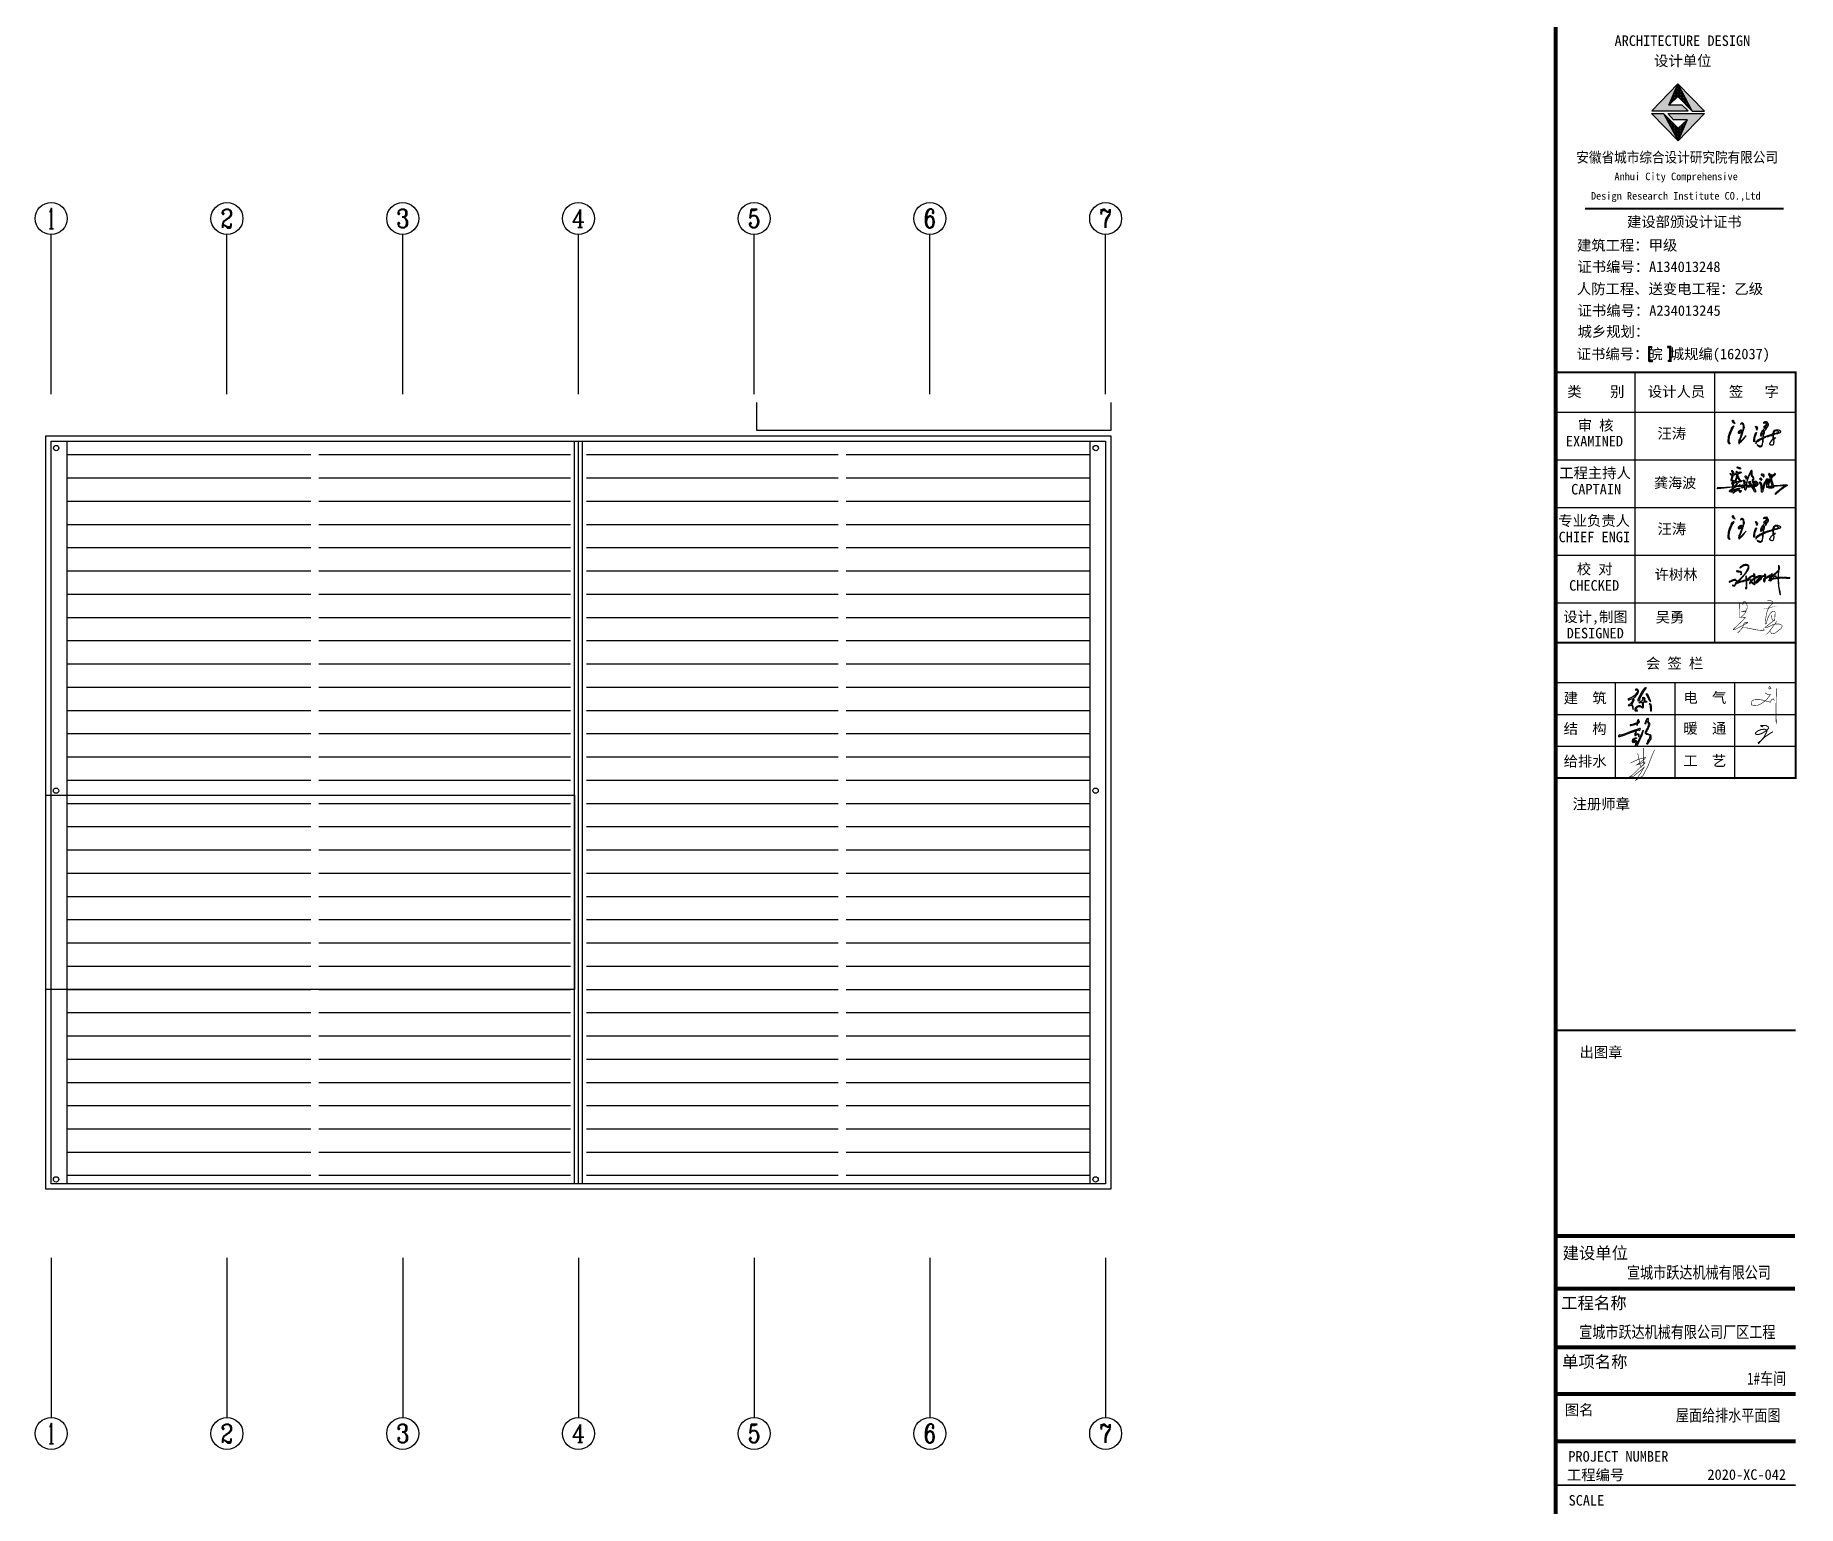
# Model space of a CAD drawing. Extents: x 185245 to 2166646, y -19957 to 815000.
# Drawn here: x 1984480 to 2050673, y 540765 to 595994 of the extents above; entities that cross this region are included whole.
import ezdxf
from ezdxf.enums import TextEntityAlignment as Align

# ---------------------------------------------------------------- set-up
doc = ezdxf.new("R2010")
doc.units = 0
doc.header["$LTSCALE"] = 1000
doc.header["$MEASUREMENT"] = 0
for name, color, linetype in [('0-签名', 2, 'Continuous'), ('AXIS', 3, 'Continuous'), ('AXIS_TEXT', 7, 'Continuous'), ('PUB_TEXT', 7, 'Continuous'), ('TEXT', 7, 'Continuous'), ('图框', 4, 'Continuous'), ('屋面', 42, 'Continuous'), ('建筑外', 2, 'Continuous'), ('签名', 7, 'Continuous'), ('线', 150, 'Continuous'), ('线线', 150, 'Continuous')]:
    doc.layers.add(name, color=color, linetype=linetype)
doc.styles.add('-黑体', font='simhei.ttf', dxfattribs={"width": 0.8})
doc.styles.add('_TCH_AXIS', font='COMPLEX', dxfattribs={"bigfont": 'GBCBIG'})
doc.styles.add('COMPLEX', font='COMPLEX')
doc.styles.add('STYLE-黑体', font='simhei.ttf')
doc.styles.add('宋体', font='')
doc.styles.add('黑体', font='simhei.ttf')
doc.styles.get('宋体').set_extended_font_data('NSimSun')

msp = doc.modelspace()

# ---------------------------------------------------------------- texts
at = {"layer": '0-签名', "color": 4, "style": 'STYLE-黑体'}
msp.add_text('吴勇', height=394.42, dxfattribs=at).set_placement((2045337.6, 573941.7, 0))
at = {"layer": 'TEXT', "color": 3, "style": '-黑体', "width": 0.8}
for s, height, p in [('宣城市跃达机械有限公司', 450.225, (2044262.1, 549299.4, 0)), ('宣城市跃达机械有限公司厂区工程', 450.225, (2042465.7, 547066, 0)), ('1#车间', 450.22, (2048767.9, 545316.7, 0)), ('屋面给排水平面图', 450.22, (2046096, 543937.5, 0))]:
    msp.add_text(s, height=height, dxfattribs=at).set_placement(p)
at = {"layer": '图框', "color": 4}
for s, height, style, p in [('ARCHITECTURE DESIGN', 394.416, '黑体', (2043791.8, 595593.2, 0)), ('设计单位', 394.42, '黑体', (2045278.8, 594837.8, 0)), ('Anhui City Comprehensive ', 283.86, '黑体', (2043787.8, 590550.5, 0)), (' Design Research Institute CO.,Ltd', 283.86, '黑体', (2042711.8, 589820, 0)), ('建设部颁设计证书', 394.42, '黑体', (2044260.5, 588790.8, 0)), (' 建筑工程：甲级', 394.42, '黑体', (2042113.6, 587906.9, 0)), ('证书编号：A134013248', 394.416, '黑体', (2042398.9, 587103.2, 0)), ('人防工程、送变电工程：乙级', 394.416, '黑体', (2042378.2, 586272.6, 0)), ('证书编号：A234013245', 394.416, '黑体', (2042406.1, 585456.4, 0)), ('城乡规划：', 394.42, '黑体', (2042403.2, 584668.4, 0)), ('证书编号：皖 城规编(162037)', 394.416, '黑体', (2042371.6, 583828.2, 0)), ('汪涛', 394.42, 'STYLE-黑体', (2045405.3, 580841.9, 0)), ('汪涛', 394.42, 'STYLE-黑体', (2045405.3, 577256.3, 0)), ('许树林', 394.42, 'STYLE-黑体', (2045295.6, 575544.7, 0)), ('注册师章', 394.42, '黑体', (2042217, 566926, 0)), ('出图章', 394.42, '黑体', (2042476.9, 557602.2, 0)), ('建设单位', 450, '黑体', (2041841.7, 550032.4, 0)), ('工程名称', 450, '黑体', (2041791.8, 548155.1, 0)), ('单项名称', 450, '黑体', (2041821.8, 545944.6, 0)), ('图名', 394.42, '黑体', (2041925.7, 544171.5, 0)), ('工程编号', 394.42, '黑体', (2042002.9, 541724.5, 0)), ('2020-XC-042', 394.416, '宋体', (2047280.4, 541738.1, 0)), ('SCALE', 394.42, '黑体', (2042065.7, 540771.2, 0))]:
    msp.add_text(s, height=height, dxfattribs=dict(at, style=style)).set_placement(p)
at = {"layer": '图框', "color": 4, "style": '黑体', "width": 0.88}
msp.add_text('安徽省城市综合设计研究院有限公司', height=394.416, dxfattribs=at).set_placement((2042356.6, 591213.4, 0))
at = {"layer": '图框', "color": 0}
for s, height, style, p in [('类    别 ', 394.42, 'STYLE-黑体', (2042015.1, 582412.8, 0)), ('设计人员', 394.42, 'STYLE-黑体', (2045042.9, 582412.8, 0)), ('签   字', 394.42, 'STYLE-黑体', (2048086.5, 582412.8, 0)), ('审 核', 394.42, 'STYLE-黑体', (2042409.2, 581145.7, 0)), ('EXAMINED ', 394.42, 'STYLE-黑体', (2041965.7, 580553.4, 0)), ('工程主持人', 394.42, 'STYLE-黑体', (2041715.3, 579358.9, 0)), ('CAPTAIN', 394.42, 'STYLE-黑体', (2042161.5, 578746.3, 0)), ('专业负责人', 394.42, 'STYLE-黑体', (2041681.7, 577566.1, 0)), ('CHIEF ENGI', 394.42, 'STYLE-黑体', (2041693.3, 576953.5, 0)), ('校 对', 394.42, 'STYLE-黑体', (2042375.7, 575747.1, 0)), ('CHECKED  ', 394.42, 'STYLE-黑体', (2042087.9, 575134.5, 0)), ('设计,制图', 394.42, 'STYLE-黑体', (2041865.3, 573954.3, 0)), ('DESIGNED ', 394.42, 'STYLE-黑体', (2041994.3, 573341.7, 0)), ('会 签 栏', 394.42, 'STYLE-黑体', (2044972.5, 572208.8, 0)), ('建  筑', 394.42, 'STYLE-黑体', (2041881.2, 570905.4, 0)), ('电  气', 394.42, 'STYLE-黑体', (2046376.9, 570918.4, 0)), ('结  构', 394.42, 'STYLE-黑体', (2041881.2, 569751.2, 0)), ('暖  通', 394.42, 'STYLE-黑体', (2046376.9, 569764.2, 0)), ('给排水', 394.42, 'STYLE-黑体', (2041881.2, 568532, 0)), ('工  艺', 394.42, 'STYLE-黑体', (2046376.9, 568545, 0)), ('PROJECT NUMBER', 394.416, '黑体', (2042056.1, 542421.7, 0))]:
    msp.add_text(s, height=height, dxfattribs=dict(at, style=style)).set_placement(p)
at = {"layer": '签名', "color": 4, "style": 'STYLE-黑体'}
msp.add_text('龚海波', height=387.31, dxfattribs=at).set_placement((2045274.7, 578990.3, 0))

# ---------------------------------------------------------------- blocks, each defined once
blk = doc.blocks.new('hui')
h = blk.add_hatch(color=256)
h.paths.add_polyline_path([(74395639, 22003696), (74395663, 22003679), (74395667, 22003630), (74395675, 22003538), (74395687, 22003513), (74395703, 22003522), (74395703, 22003553), (74395696, 22003618), (74395688, 22003678), (74395662, 22003699)])
h.paths.add_polyline_path([(74395556, 22003939), (74395591, 22003901), (74395638, 22003785), (74395686, 22003751), (74395675, 22003783), (74395650, 22003831), (74395625, 22003897), (74395602, 22003937), (74395573, 22003948)])
h.paths.add_polyline_path([(74395481, 22003829), (74395498, 22003834), (74395508, 22003812), (74395496, 22003801), (74395481, 22003804), (74395470, 22003788), (74395467, 22003777), (74395453, 22003764), (74395397, 22003741), (74395385, 22003735), (74395395, 22003724), (74395454, 22003735), (74395468, 22003732), (74395468, 22003710), (74395471, 22003632), (74395470, 22003616), (74395452, 22003634), (74395414, 22003649), (74395372, 22003644), (74395333, 22003630), (74395301, 22003600), (74395279, 22003568), (74395280, 22003545), (74395289, 22003520), (74395302, 22003520), (74395342, 22003514), (74395353, 22003535), (74395328, 22003535), (74395308, 22003543), (74395317, 22003574), (74395341, 22003607), (74395370, 22003626), (74395394, 22003629), (74395418, 22003630), (74395450, 22003612), (74395478, 22003596), (74395504, 22003607), (74395502, 22003629), (74395499, 22003699), (74395501, 22003735), (74395520, 22003744), (74395550, 22003738), (74395589, 22003750), (74395562, 22003760), (74395509, 22003762), (74395531, 22003787), (74395540, 22003818), (74395527, 22003851), (74395492, 22003859), (74395470, 22003849)])
h.paths.add_polyline_path([(74395563, 22004107), (74395522, 22004092), (74395462, 22003999), (74395380, 22003855), (74395359, 22003800), (74395361, 22003774), (74395398, 22003789), (74395416, 22003797), (74395406, 22003819), (74395405, 22003832), (74395516, 22004022), (74395555, 22004073), (74395569, 22004090)])
h.paths.add_polyline_path([(74395290, 22004049), (74395332, 22004041), (74395351, 22004021), (74395338, 22003992), (74395289, 22003924), (74395266, 22003894), (74395216, 22003866), (74395145, 22003832), (74395105, 22003816), (74395115, 22003796), (74395144, 22003796), (74395198, 22003823), (74395234, 22003823), (74395245, 22003810), (74395216, 22003757), (74395173, 22003698), (74395119, 22003663), (74395131, 22003645), (74395186, 22003664), (74395213, 22003652), (74395226, 22003593), (74395232, 22003560), (74395248, 22003564), (74395242, 22003584), (74395237, 22003640), (74395219, 22003670), (74395205, 22003683), (74395250, 22003752), (74395263, 22003791), (74395260, 22003828), (74395250, 22003841), (74395288, 22003870), (74395347, 22003943), (74395378, 22003987), (74395378, 22004020), (74395358, 22004059), (74395339, 22004063), (74395311, 22004060)])
h = blk.add_hatch(color=256)
h.paths.add_polyline_path([(74395012, 22002915), (74395058, 22002932), (74395139, 22002961), (74395181, 22002980), (74395231, 22002993), (74395260, 22003008), (74395294, 22003020), (74395316, 22003028), (74395354, 22003041), (74395372, 22003048), (74395382, 22003050), (74395384, 22003039), (74395379, 22003028), (74395388, 22003026), (74395394, 22003028), (74395410, 22003039), (74395419, 22003051), (74395428, 22003068), (74395420, 22003083), (74395401, 22003080), (74395359, 22003065), (74395281, 22003039), (74395185, 22003003), (74395125, 22002980), (74395037, 22002947), (74394986, 22002929), (74394979, 22002930), (74394954, 22002917), (74394937, 22002913), (74394933, 22002909), (74394913, 22002910), (74394911, 22002919), (74394907, 22002925), (74394897, 22002921), (74394891, 22002916), (74394874, 22002902), (74394871, 22002894), (74394874, 22002883), (74394883, 22002877), (74394906, 22002877), (74394969, 22002898)])
h.paths.add_polyline_path([(74395356, 22003211), (74395365, 22003215), (74395376, 22003218), (74395385, 22003224), (74395391, 22003228), (74395394, 22003234), (74395398, 22003240), (74395400, 22003252), (74395392, 22003262), (74395385, 22003259), (74395378, 22003251), (74395371, 22003246), (74395367, 22003254), (74395370, 22003259), (74395374, 22003267), (74395379, 22003276), (74395382, 22003284), (74395382, 22003291), (74395379, 22003296), (74395368, 22003298), (74395360, 22003297), (74395357, 22003293), (74395355, 22003285), (74395352, 22003278), (74395351, 22003267), (74395349, 22003259), (74395345, 22003245), (74395344, 22003235), (74395338, 22003227), (74395330, 22003224), (74395317, 22003215), (74395288, 22003203), (74395262, 22003194), (74395247, 22003187), (74395231, 22003180), (74395205, 22003174), (74395175, 22003172), (74395164, 22003168), (74395165, 22003156), (74395184, 22003154), (74395220, 22003159), (74395250, 22003169), (74395279, 22003178), (74395297, 22003188), (74395315, 22003195), (74395324, 22003199), (74395328, 22003195), (74395327, 22003185), (74395329, 22003174), (74395334, 22003165), (74395340, 22003164), (74395348, 22003168), (74395351, 22003175), (74395351, 22003189), (74395351, 22003202)])
h.paths.add_polyline_path([(74395305, 22002934), (74395305, 22002947), (74395304, 22002965), (74395312, 22002976), (74395325, 22002989), (74395323, 22002998), (74395307, 22003001), (74395296, 22002991), (74395289, 22002972), (74395284, 22002956), (74395285, 22002931), (74395284, 22002917), (74395282, 22002907), (74395289, 22002902), (74395299, 22002902), (74395310, 22002911), (74395319, 22002921), (74395335, 22002924), (74395356, 22002925), (74395364, 22002923), (74395373, 22002918), (74395377, 22002906), (74395374, 22002893), (74395377, 22002881), (74395384, 22002880), (74395392, 22002885), (74395395, 22002906), (74395390, 22002930), (74395376, 22002939), (74395350, 22002938), (74395319, 22002937)], flags=17)
h.paths.add_polyline_path([(74395295, 22002826), (74395305, 22002829), (74395328, 22002831), (74395328, 22002843), (74395318, 22002846), (74395300, 22002846), (74395292, 22002843), (74395279, 22002837), (74395268, 22002833), (74395264, 22002824), (74395268, 22002811), (74395274, 22002804), (74395284, 22002805), (74395286, 22002813)], flags=17)
h.paths.add_polyline_path([(74395250, 22002762), (74395256, 22002779), (74395256, 22002802), (74395253, 22002818), (74395241, 22002822), (74395234, 22002814), (74395231, 22002796), (74395226, 22002774), (74395226, 22002752), (74395234, 22002731), (74395239, 22002724), (74395256, 22002726), (74395269, 22002731), (74395279, 22002745), (74395289, 22002752), (74395296, 22002758), (74395305, 22002765), (74395316, 22002755), (74395314, 22002732), (74395308, 22002716), (74395306, 22002689), (74395301, 22002663), (74395296, 22002647), (74395301, 22002634), (74395315, 22002633), (74395329, 22002645), (74395353, 22002674), (74395378, 22002731), (74395411, 22002803), (74395457, 22002909), (74395486, 22002992), (74395491, 22003038), (74395469, 22002973), (74395432, 22002897), (74395407, 22002847), (74395373, 22002766), (74395356, 22002737), (74395334, 22002691), (74395321, 22002670), (74395322, 22002689), (74395327, 22002719), (74395333, 22002740), (74395331, 22002756), (74395323, 22002774), (74395312, 22002781), (74395300, 22002779), (74395283, 22002767), (74395274, 22002755), (74395263, 22002741), (74395251, 22002744)])
blk.add_hatch(color=256).paths.add_polyline_path([(74395578, 22002959), (74395570, 22002975), (74395575, 22002994), (74395585, 22003020), (74395598, 22003054), (74395616, 22003080), (74395642, 22003142), (74395647, 22003165), (74395647, 22003186), (74395646, 22003207), (74395638, 22003229), (74395619, 22003245), (74395616, 22003256), (74395613, 22003279), (74395612, 22003294), (74395614, 22003308), (74395619, 22003333), (74395611, 22003335), (74395599, 22003333), (74395584, 22003303), (74395570, 22003287), (74395558, 22003264), (74395550, 22003230), (74395542, 22003206), (74395542, 22003194), (74395549, 22003187), (74395550, 22003197), (74395561, 22003224), (74395568, 22003241), (74395578, 22003261), (74395584, 22003264), (74395590, 22003258), (74395604, 22003235), (74395613, 22003222), (74395627, 22003210), (74395631, 22003185), (74395624, 22003169), (74395619, 22003122), (74395588, 22003070), (74395569, 22003032), (74395547, 22002991), (74395550, 22002954), (74395556, 22002946), (74395567, 22002932), (74395615, 22002923), (74395644, 22002922), (74395657, 22002912), (74395663, 22002895), (74395661, 22002856), (74395653, 22002833), (74395645, 22002817), (74395633, 22002801), (74395612, 22002759), (74395607, 22002727), (74395583, 22002709), (74395586, 22002694), (74395593, 22002684), (74395601, 22002684), (74395609, 22002698), (74395627, 22002736), (74395643, 22002763), (74395666, 22002798), (74395680, 22002821), (74395687, 22002858), (74395687, 22002893), (74395669, 22002924), (74395655, 22002933), (74395625, 22002941), (74395610, 22002942), (74395589, 22002953)])
for points in [[(74395290, 22004049), (74395332, 22004041), (74395351, 22004021), (74395338, 22003992), (74395289, 22003924), (74395266, 22003894), (74395216, 22003866), (74395145, 22003832), (74395105, 22003816), (74395115, 22003796), (74395144, 22003796), (74395198, 22003823), (74395234, 22003823), (74395245, 22003810), (74395216, 22003757), (74395173, 22003698), (74395119, 22003663), (74395131, 22003645), (74395186, 22003664), (74395213, 22003652), (74395226, 22003593), (74395232, 22003560), (74395248, 22003564), (74395242, 22003584), (74395237, 22003640), (74395219, 22003670), (74395205, 22003683), (74395250, 22003752), (74395263, 22003791), (74395260, 22003828), (74395250, 22003841), (74395288, 22003870), (74395347, 22003943), (74395378, 22003987), (74395378, 22004020), (74395358, 22004059), (74395339, 22004063), (74395311, 22004060), (74395290, 22004049)], [(74395481, 22003829), (74395498, 22003834), (74395498, 22003834), (74395508, 22003812), (74395496, 22003801), (74395481, 22003804), (74395470, 22003788), (74395467, 22003777), (74395453, 22003764), (74395397, 22003741), (74395385, 22003735), (74395395, 22003724), (74395395, 22003724), (74395454, 22003735), (74395468, 22003732), (74395468, 22003710), (74395471, 22003632), (74395470, 22003616), (74395452, 22003634), (74395414, 22003649), (74395372, 22003644), (74395333, 22003630), (74395301, 22003600), (74395279, 22003568), (74395280, 22003545), (74395289, 22003520), (74395302, 22003520), (74395342, 22003514), (74395353, 22003535), (74395328, 22003535), (74395308, 22003543), (74395317, 22003574), (74395341, 22003607), (74395370, 22003626), (74395394, 22003629), (74395418, 22003630), (74395450, 22003612), (74395478, 22003596), (74395504, 22003607), (74395502, 22003629), (74395499, 22003699), (74395501, 22003735), (74395520, 22003744), (74395550, 22003738), (74395589, 22003750), (74395562, 22003760), (74395509, 22003762), (74395531, 22003787), (74395540, 22003818), (74395527, 22003851), (74395492, 22003859), (74395470, 22003849), (74395481, 22003829)], [(74395563, 22004107), (74395522, 22004092), (74395462, 22003999), (74395380, 22003855), (74395359, 22003800), (74395361, 22003774), (74395398, 22003789), (74395416, 22003797), (74395406, 22003819), (74395405, 22003832), (74395516, 22004022), (74395555, 22004073), (74395569, 22004090), (74395563, 22004107)], [(74395556, 22003939), (74395591, 22003901), (74395638, 22003785), (74395686, 22003751), (74395675, 22003783), (74395650, 22003831), (74395625, 22003897), (74395602, 22003937), (74395573, 22003948), (74395556, 22003939)], [(74395639, 22003696), (74395663, 22003679), (74395667, 22003630), (74395675, 22003538), (74395687, 22003513), (74395703, 22003522), (74395703, 22003553), (74395696, 22003618), (74395688, 22003678), (74395662, 22003699), (74395639, 22003696)], [(74395295, 22002826), (74395286, 22002813), (74395284, 22002805), (74395274, 22002804), (74395268, 22002811), (74395264, 22002824), (74395268, 22002833), (74395279, 22002837), (74395292, 22002843), (74395300, 22002846), (74395318, 22002846), (74395328, 22002843), (74395328, 22002831), (74395305, 22002829), (74395295, 22002826), (74395295, 22002826)]]:
    blk.add_lwpolyline(points)
for points, const_width in [([(74398542, 22003974), (74398618, 22003927), (74398667, 22003935), (74398676, 22003927), (74398633, 22003865), (74398581, 22003802), (74398532, 22003759), (74398440, 22003697), (74398345, 22003654), (74398209, 22003666), (74398203, 22003758), (74398264, 22003797), (74398395, 22003803), (74398518, 22003785), (74398623, 22003750), (74398679, 22003736), (74398699, 22003792), (74398709, 22003806), (74398751, 22003820), (74398778, 22003781)], 14), ([(74398644, 22004139), (74398678, 22004107), (74398693, 22004078), (74398669, 22004068), (74398643, 22004073), (74398637, 22004104), (74398649, 22004127)], 14), ([(74398822, 22004085), (74398829, 22004018), (74398823, 22003881), (74398821, 22003784), (74398818, 22003552), (74398815, 22003492), (74398816, 22003407), (74398823, 22003303), (74398823, 22003243), (74398819, 22003260), (74398818, 22003379), (74398825, 22003448)], 14), ([(74398496, 22003117), (74398436, 22003143), (74398437, 22003156), (74398468, 22003156), (74398570, 22003151), (74398618, 22003128), (74398632, 22003090), (74398603, 22003050), (74398536, 22002999), (74398450, 22002952), (74398388, 22002929), (74398329, 22002931), (74398300, 22002948), (74398313, 22002978), (74398370, 22003024), (74398445, 22003052), (74398529, 22003061), (74398577, 22003047), (74398591, 22003019), (74398580, 22002987), (74398549, 22002923), (74398510, 22002851), (74398446, 22002783), (74398401, 22002724), (74398380, 22002705), (74398373, 22002728), (74398446, 22002777), (74398526, 22002859), (74398692, 22002971), (74398739, 22003000)], 26), ([(74395177, 22002211), (74395252, 22002256), (74395400, 22002316), (74395549, 22002354), (74395521, 22002307), (74395331, 22002170), (74395400, 22002193), (74395523, 22002242), (74395540, 22002216), (74395409, 22002099), (74395238, 22001926), (74395115, 22001846), (74395252, 22001886), (74395427, 22002030), (74395514, 22002106), (74395426, 22001957), (74395306, 22001784), (74395482, 22001891), (74395613, 22002140), (74395703, 22002377), (74395777, 22002547)], 14), ([(74395495, 22002590), (74395498, 22002403), (74395494, 22002251), (74395492, 22002177), (74395482, 22002133)], 14), ([(74395356, 22002457), (74395414, 22002170), (74395431, 22002116), (74395443, 22002098)], 14)]:
    blk.add_lwpolyline(points, dxfattribs=dict(const_width=const_width))
for points in [[(74394979, 22002930), (74394954, 22002917), (74394937, 22002913), (74394933, 22002909), (74394913, 22002910), (74394911, 22002919), (74394907, 22002925), (74394897, 22002921), (74394891, 22002916), (74394874, 22002902), (74394871, 22002894), (74394874, 22002883), (74394883, 22002877), (74394906, 22002877), (74394969, 22002898), (74395012, 22002915), (74395058, 22002932), (74395139, 22002961), (74395181, 22002980), (74395231, 22002993), (74395260, 22003008), (74395294, 22003020), (74395316, 22003028), (74395354, 22003041), (74395372, 22003048), (74395382, 22003050), (74395384, 22003039), (74395379, 22003028), (74395388, 22003026), (74395394, 22003028), (74395410, 22003039), (74395419, 22003051), (74395428, 22003068), (74395420, 22003083), (74395401, 22003080), (74395359, 22003065), (74395281, 22003039), (74395185, 22003003), (74395125, 22002980), (74395037, 22002947), (74394986, 22002929), (74394979, 22002930)], [(74395231, 22003180), (74395205, 22003174), (74395175, 22003172), (74395164, 22003168), (74395165, 22003156), (74395184, 22003154), (74395220, 22003159), (74395250, 22003169), (74395279, 22003178), (74395297, 22003188), (74395315, 22003195), (74395324, 22003199), (74395324, 22003199), (74395328, 22003195), (74395327, 22003185), (74395329, 22003174), (74395334, 22003165), (74395340, 22003164), (74395348, 22003168), (74395351, 22003175), (74395351, 22003189), (74395351, 22003202), (74395356, 22003211), (74395365, 22003215), (74395376, 22003218), (74395385, 22003224), (74395391, 22003228), (74395394, 22003234), (74395398, 22003240), (74395400, 22003252), (74395392, 22003262), (74395385, 22003259), (74395378, 22003251), (74395371, 22003246), (74395371, 22003246), (74395371, 22003246), (74395367, 22003254), (74395370, 22003259), (74395374, 22003267), (74395379, 22003276), (74395382, 22003284), (74395382, 22003291), (74395379, 22003296), (74395368, 22003298), (74395360, 22003297), (74395357, 22003293), (74395355, 22003285), (74395352, 22003278), (74395351, 22003267), (74395349, 22003259), (74395345, 22003245), (74395344, 22003235), (74395338, 22003227), (74395330, 22003224), (74395317, 22003215), (74395288, 22003203), (74395262, 22003194), (74395247, 22003187), (74395231, 22003180)], [(74395226, 22002752), (74395226, 22002774), (74395231, 22002796), (74395234, 22002814), (74395241, 22002822), (74395253, 22002818), (74395256, 22002802), (74395256, 22002779), (74395250, 22002762), (74395251, 22002744), (74395263, 22002741), (74395274, 22002755), (74395283, 22002767), (74395300, 22002779), (74395312, 22002781), (74395323, 22002774), (74395331, 22002756), (74395333, 22002740), (74395327, 22002719), (74395322, 22002689), (74395321, 22002670), (74395334, 22002691), (74395356, 22002737), (74395373, 22002766), (74395407, 22002847), (74395432, 22002897), (74395469, 22002973), (74395491, 22003038), (74395486, 22002992), (74395457, 22002909), (74395411, 22002803), (74395378, 22002731), (74395353, 22002674), (74395329, 22002645), (74395315, 22002633), (74395301, 22002634), (74395296, 22002647), (74395301, 22002663), (74395306, 22002689), (74395308, 22002716), (74395314, 22002732), (74395314, 22002732), (74395316, 22002755), (74395305, 22002765), (74395296, 22002758), (74395289, 22002752), (74395279, 22002745), (74395269, 22002731), (74395256, 22002726), (74395239, 22002724), (74395234, 22002731), (74395226, 22002752)], [(74395305, 22002947), (74395304, 22002965), (74395312, 22002976), (74395325, 22002989), (74395323, 22002998), (74395307, 22003001), (74395296, 22002991), (74395289, 22002972), (74395284, 22002956), (74395285, 22002931), (74395284, 22002917), (74395282, 22002907), (74395289, 22002902), (74395299, 22002902), (74395310, 22002911), (74395319, 22002921), (74395335, 22002924), (74395356, 22002925), (74395364, 22002923), (74395373, 22002918), (74395377, 22002906), (74395374, 22002893), (74395377, 22002881), (74395384, 22002880), (74395392, 22002885), (74395395, 22002906), (74395390, 22002930), (74395376, 22002939), (74395350, 22002938), (74395319, 22002937), (74395305, 22002934), (74395305, 22002947)], [(74395578, 22003261), (74395568, 22003241), (74395561, 22003224), (74395550, 22003197), (74395549, 22003187), (74395542, 22003194), (74395542, 22003206), (74395550, 22003230), (74395558, 22003264), (74395570, 22003287), (74395584, 22003303), (74395599, 22003333), (74395611, 22003335), (74395619, 22003333), (74395614, 22003308), (74395612, 22003294), (74395613, 22003279), (74395616, 22003256), (74395619, 22003245), (74395638, 22003229), (74395646, 22003207), (74395647, 22003186), (74395647, 22003165), (74395642, 22003142), (74395616, 22003080), (74395598, 22003054), (74395585, 22003020), (74395575, 22002994), (74395570, 22002975), (74395578, 22002959), (74395589, 22002953), (74395610, 22002942), (74395625, 22002941), (74395655, 22002933), (74395669, 22002924), (74395687, 22002893), (74395687, 22002858), (74395680, 22002821), (74395666, 22002798), (74395643, 22002763), (74395627, 22002736), (74395609, 22002698), (74395601, 22002684), (74395593, 22002684), (74395586, 22002694), (74395583, 22002709), (74395607, 22002727), (74395612, 22002759), (74395633, 22002801), (74395645, 22002817), (74395653, 22002833), (74395661, 22002856), (74395663, 22002895), (74395657, 22002912), (74395644, 22002922), (74395615, 22002923), (74395567, 22002932), (74395556, 22002946), (74395550, 22002954), (74395547, 22002991), (74395569, 22003032), (74395588, 22003070), (74395619, 22003122), (74395624, 22003169), (74395631, 22003185), (74395627, 22003210), (74395613, 22003222), (74395604, 22003235), (74395590, 22003258), (74395584, 22003264), (74395578, 22003261)]]:
    blk.add_lwpolyline(points, close=True)
blk = doc.blocks.new('_AXISO')
blk.add_circle((0, 0), 0.5)
at = {"layer": 'AXIS_TEXT', "style": 'COMPLEX', "width": 1.041667}
blk.add_attdef('A', text='', height=0.56, dxfattribs=at).set_placement((-0.25, -0.28), (0.25, -0.28), align=Align.FIT)

# ---------------------------------------------------------------- hatches: boundary and pattern name
at = {"linetype": 'Continuous'}
h = msp.add_hatch(color=4, dxfattribs=at)
h.dxf.hatch_style = 1
h.paths.add_polyline_path([(2048565.9, 575797.1), (2048568.4, 575799.6), (2048563.3, 575827.5), (2048548.1, 575842.7), (2048522.8, 575855.4), (2048459.4, 575865.5), (2048444.2, 575873.1), (2048441.6, 575870.6), (2048411.2, 575878.2), (2048388.4, 575875.6), (2048378.3, 575865.5), (2048378.3, 575850.3), (2048401.1, 575855.4), (2048406.1, 575850.3), (2048426.4, 575845.2), (2048469.5, 575845.2), (2048482.2, 575837.6), (2048494.9, 575837.6), (2048510.1, 575830), (2048525.3, 575830), (2048545.6, 575814.8), (2048548.1, 575781.9), (2048543, 575779.3), (2048538, 575759), (2048525.3, 575738.8), (2048532.9, 575731.2), (2048555.7, 575759), (2048565.9, 575779.3)], flags=17)
h.paths.add_polyline_path([(2048862.4, 575548.6), (2048865, 575551.2), (2048847.2, 575579.1), (2048821.9, 575599.3), (2048811.7, 575601.9), (2048804.1, 575594.3), (2048804.1, 575586.7), (2048827, 575561.3), (2048814.3, 575556.2), (2048796.5, 575556.2), (2048758.5, 575543.6), (2048743.3, 575655.1), (2048733.2, 575672.8), (2048725.6, 575672.8), (2048720.5, 575667.8), (2048720.5, 575624.7), (2048728.1, 575604.4), (2048728.1, 575579.1), (2048733.2, 575561.3), (2048733.2, 575538.5), (2048720.5, 575530.9), (2048705.3, 575530.9), (2048690.1, 575523.3), (2048568.4, 575492.9), (2048545.6, 575482.7), (2048507.5, 575475.1), (2048398.5, 575439.6), (2048408.7, 575449.8), (2048408.7, 575454.8), (2048479.7, 575518.2), (2048593.7, 575639.9), (2048674.9, 575731.2), (2048763.6, 575845.2), (2048794, 575895.9), (2048832, 575979.6), (2048839.6, 576030.3), (2048832, 576060.7), (2048809.2, 576086.1), (2048786.4, 576098.7), (2048735.7, 576111.4), (2048697.7, 576113.9), (2048652, 576101.3), (2048581.1, 576060.7), (2048522.8, 576012.5), (2048505, 576002.4), (2048494.9, 575992.3), (2048497.4, 575984.7), (2048510.1, 575987.2), (2048555.7, 576015.1), (2048583.6, 576040.4), (2048654.6, 576081), (2048690.1, 576093.7), (2048723, 576093.7), (2048735.7, 576088.6), (2048740.8, 576091.1), (2048745.8, 576086.1), (2048786.4, 576073.4), (2048796.5, 576060.7), (2048811.7, 576053.1), (2048816.8, 576040.4), (2048814.3, 575997.3), (2048791.5, 575959.3), (2048791.5, 575951.7), (2048761, 575893.4), (2048763.6, 575888.3), (2048740.8, 575852.8), (2048738.2, 575842.7), (2048723, 575830), (2048720.5, 575819.9), (2048629.2, 575705.8), (2048502.5, 575568.9), (2048474.6, 575543.6), (2048467, 575530.9), (2048378.3, 575449.8), (2048380.8, 575482.7), (2048375.7, 575515.7), (2048365.6, 575533.4), (2048340.2, 575553.7), (2048294.6, 575553.7), (2048246.4, 575543.6), (2048203.3, 575523.3), (2048183.1, 575518.2), (2048170.4, 575508.1), (2048134.9, 575492.9), (2048099.4, 575470), (2048099.4, 575454.8), (2048112.1, 575447.2), (2048140, 575470), (2048218.6, 575508.1), (2048241.4, 575513.1), (2048251.5, 575520.7), (2048320, 575533.4), (2048340.2, 575525.8), (2048350.4, 575515.7), (2048355.4, 575503), (2048355.4, 575459.9), (2048345.3, 575424.4), (2048325, 575401.6), (2048330.1, 575376.3), (2048302.2, 575338.2), (2048281.9, 575325.6), (2048269.3, 575325.6), (2048228.7, 575340.8), (2048221.1, 575340.8), (2048216, 575330.6), (2048226.2, 575320.5), (2048254, 575310.3), (2048281.9, 575307.8), (2048304.7, 575317.9), (2048327.6, 575338.2), (2048360.5, 575388.9), (2048373.2, 575401.6), (2048413.8, 575421.9), (2048431.5, 575424.4), (2048441.6, 575432), (2048469.5, 575437.1), (2048553.2, 575465), (2048624.2, 575480.2), (2048631.8, 575485.3), (2048652, 575487.8), (2048674.9, 575497.9), (2048697.7, 575500.5), (2048730.6, 575510.6), (2048735.7, 575508.1), (2048735.7, 575290.1), (2048730.6, 575262.2), (2048705.3, 575244.4), (2048705.3, 575229.2), (2048710.3, 575219.1), (2048730.6, 575203.9), (2048745.8, 575216.5), (2048756, 575249.5), (2048761, 575315.4), (2048761, 575510.6), (2048768.7, 575520.7), (2048819.4, 575533.4), (2048849.8, 575536)])
h.paths.add_polyline_path([(2049042.4, 575432), (2049042.4, 575411.7), (2049039.9, 575404.1), (2049022.2, 575404.1), (2048984.1, 575429.5), (2048941, 575480.2), (2048941, 575490.3), (2048999.3, 575548.6), (2049019.6, 575563.8), (2049029.8, 575563.8), (2049034.8, 575475.1)], flags=16)
h.paths.add_polyline_path([(2049308.6, 575634.8), (2049303.5, 575627.2), (2049293.4, 575601.9), (2049245.2, 575541), (2049179.3, 575477.7), (2049133.7, 575449.8), (2049121, 575452.3), (2049128.6, 575475.1), (2049136.2, 575480.2), (2049138.8, 575492.9), (2049181.9, 575551.2), (2049227.5, 575594.3), (2049270.6, 575624.7), (2049301, 575639.9)], flags=16)
h.paths.add_polyline_path([(2049430.3, 575566.4), (2049425.2, 575525.8), (2049420.1, 575515.7), (2049415.1, 575515.7), (2049410, 575525.8), (2049410, 575543.6), (2049417.6, 575561.3), (2049425.2, 575568.9)], flags=16)
h.paths.add_polyline_path([(2049678.7, 575639.9), (2049678.7, 575614.5), (2049673.6, 575604.4), (2049673.6, 575576.5), (2049666, 575561.3), (2049655.9, 575558.8), (2049638.2, 575581.6), (2049635.6, 575601.9), (2049640.7, 575617.1), (2049668.6, 575642.4)], flags=16)
h.paths.add_polyline_path([(2049853.6, 575632.3), (2049853.6, 575617.1), (2049851.1, 575612), (2049833.4, 575612), (2049782.7, 575601.9), (2049772.5, 575604.4), (2049770, 575609.5), (2049813.1, 575650), (2049841, 575662.7), (2049848.6, 575655.1)], flags=16)
h.paths.add_polyline_path([(2049939.8, 575855.4), (2049937.3, 575771.7), (2049932.2, 575738.8), (2049932.2, 575660.2), (2049929.7, 575624.7), (2049924.6, 575614.5), (2049871.4, 575614.5), (2049866.3, 575619.6), (2049863.8, 575652.6), (2049856.2, 575672.8), (2049848.6, 575680.5), (2049833.4, 575680.5), (2049767.4, 575629.8), (2049724.3, 575589.2), (2049701.5, 575579.1), (2049691.4, 575584.1), (2049699, 575650), (2049721.8, 575677.9), (2049851.1, 575781.9), (2049932.2, 575860.4), (2049937.3, 575860.4)], flags=16)
h.paths.add_polyline_path([(2049967.7, 576022.7), (2049967.7, 575989.7), (2049967.7, 575959.3), (2049960.1, 575949.2), (2049960.1, 576025.2), (2049962.6, 576027.7)], flags=16)
h.paths.add_polyline_path([(2050373.3, 575606.9), (2050375.8, 575609.5), (2050370.8, 575617.1), (2050358.1, 575622.1), (2050259.2, 575619.6), (2050246.6, 575624.7), (2050147.7, 575624.7), (2050122.3, 575619.6), (2050107.1, 575624.7), (2049957.6, 575622.1), (2049950, 575627.2), (2049950, 575695.7), (2049960.1, 575885.8), (2049985.5, 575954.2), (2049985.5, 576015.1), (2049977.8, 576055.6), (2049967.7, 576083.5), (2049952.5, 576093.7), (2049944.9, 576083.5), (2049944.9, 575911.1), (2049934.8, 575885.8), (2049866.3, 575814.8), (2049833.4, 575792), (2049818.1, 575774.2), (2049805.5, 575769.2), (2049775, 575738.8), (2049770, 575738.8), (2049752.2, 575721), (2049732, 575710.9), (2049719.3, 575698.2), (2049709.1, 575700.7), (2049716.7, 575756.5), (2049711.7, 575769.2), (2049704.1, 575776.8), (2049696.5, 575776.8), (2049688.9, 575766.6), (2049693.9, 575741.3), (2049686.3, 575733.7), (2049635.6, 575713.4), (2049491.1, 575629.8), (2049465.8, 575622.1), (2049455.6, 575624.7), (2049458.2, 575677.9), (2049463.2, 575688.1), (2049475.9, 575695.7), (2049478.5, 575705.8), (2049458.2, 575738.8), (2049437.9, 575759), (2049425.2, 575759), (2049420.1, 575754), (2049425.2, 575728.6), (2049430.3, 575721), (2049427.8, 575698.2), (2049392.3, 575693.1), (2049339, 575677.9), (2049323.8, 575677.9), (2049298.5, 575690.6), (2049242.7, 575690.6), (2049217.3, 575685.5), (2049194.5, 575675.4), (2049192, 575677.9), (2049184.4, 575672.8), (2049171.7, 575672.8), (2049156.5, 575662.7), (2049113.4, 575647.5), (2049070.3, 575622.1), (2049057.6, 575609.5), (2049050, 575609.5), (2049042.4, 575667.8), (2049045, 575680.5), (2049062.7, 575693.1), (2049067.8, 575715.9), (2049052.6, 575736.2), (2049045, 575754), (2049037.4, 575761.6), (2049027.2, 575764.1), (2049014.5, 575748.9), (2049014.5, 575710.9), (2049006.9, 575703.3), (2048951.2, 575690.6), (2048930.9, 575683), (2048913.1, 575670.3), (2048897.9, 575667.8), (2048882.7, 575652.6), (2048870.1, 575647.5), (2048854.8, 575624.7), (2048862.4, 575614.5), (2048875.1, 575617.1), (2048905.5, 575645), (2048941, 575665.2), (2048986.7, 575672.8), (2048996.8, 575677.9), (2049014.5, 575677.9), (2049024.7, 575614.5), (2049024.7, 575591.7), (2049012, 575579.1), (2048986.7, 575563.8), (2048933.4, 575510.6), (2048928.4, 575510.6), (2048920.8, 575528.4), (2048918.2, 575556.2), (2048900.5, 575558.8), (2048892.9, 575548.6), (2048880.2, 575467.5), (2048875.1, 575459.9), (2048875.1, 575444.7), (2048865, 575424.4), (2048865, 575406.7), (2048870.1, 575401.6), (2048880.2, 575401.6), (2048887.8, 575409.2), (2048910.6, 575452.3), (2048925.8, 575467.5), (2048953.7, 575432), (2048984.1, 575401.6), (2049019.6, 575373.7), (2049039.9, 575363.6), (2049065.2, 575371.2), (2049072.9, 575386.4), (2049062.7, 575467.5), (2049055.1, 575561.3), (2049055.1, 575579.1), (2049060.2, 575589.2), (2049105.8, 575619.6), (2049176.8, 575652.6), (2049235.1, 575667.8), (2049293.4, 575667.8), (2049298.5, 575660.2), (2049273.1, 575647.5), (2049212.3, 575606.9), (2049148.9, 575541), (2049108.3, 575482.7), (2049098.2, 575459.9), (2049098.2, 575447.2), (2049103.3, 575437.1), (2049113.4, 575429.5), (2049131.2, 575429.5), (2049161.6, 575442.2), (2049214.8, 575485.3), (2049278.2, 575548.6), (2049306.1, 575584.1), (2049313.7, 575604.4), (2049321.3, 575612), (2049331.4, 575645), (2049341.6, 575655.1), (2049364.4, 575667.8), (2049422.7, 575680.5), (2049430.3, 575680.5), (2049437.9, 575672.8), (2049435.4, 575604.4), (2049430.3, 575596.8), (2049404.9, 575581.6), (2049389.7, 575558.8), (2049387.2, 575515.7), (2049402.4, 575480.2), (2049412.5, 575470), (2049420.1, 575470), (2049432.8, 575480.2), (2049443, 575503), (2049455.6, 575586.7), (2049496.2, 575614.5), (2049536.8, 575632.3), (2049633.1, 575693.1), (2049663.5, 575708.3), (2049683.8, 575713.4), (2049688.9, 575708.3), (2049683.8, 575675.4), (2049643.2, 575645), (2049615.3, 575601.9), (2049615.3, 575581.6), (2049635.6, 575548.6), (2049635.6, 575536), (2049622.9, 575515.7), (2049628, 575505.5), (2049643.2, 575505.5), (2049673.6, 575518.2), (2049709.1, 575556.2), (2049732, 575574), (2049757.3, 575579.1), (2049772.5, 575586.7), (2049808, 575589.2), (2049823.2, 575594.3), (2049866.3, 575591.7), (2049889.1, 575599.3), (2049927.1, 575599.3), (2049932.2, 575591.7), (2049929.7, 575561.3), (2049934.8, 575525.8), (2049932.2, 575518.2), (2049939.8, 575401.6), (2049950, 575356), (2049950, 575300.2), (2049970.2, 575193.7), (2049972.8, 575135.4), (2049990.5, 575077.1), (2050005.7, 575001.1), (2050015.9, 574988.4), (2050026, 574993.5), (2050008.3, 575094.9), (2049985.5, 575183.6), (2049967.7, 575295.1), (2049965.2, 575363.6), (2049960.1, 575386.4), (2049950, 575571.4), (2049952.5, 575599.3), (2049967.7, 575604.4), (2049975.3, 575601.9), (2050084.3, 575609.5), (2050228.8, 575609.5), (2050239, 575604.4), (2050277, 575606.9), (2050289.7, 575596.8), (2050360.6, 575596.8)])
at = {"layer": 'PUB_TEXT'}
h = msp.add_hatch(color=4, dxfattribs=at)
h.paths.add_polyline_path([(2048232.3, 581241.6), (2048270.3, 581312.8), (2048261, 581322.1), (2048219.5, 581292.2), (2048190.8, 581245.7), (2048166.3, 581173.8), (2048127.3, 581092.3), (2048100.7, 580997.8), (2048076.2, 580919.2), (2048066.5, 580855.1), (2048055.6, 580790.3), (2048056.1, 580727.2), (2048076, 580669.4), (2048097.4, 580650.9), (2048110.6, 580647.1), (2048123.5, 580652.3), (2048125.3, 580669.9), (2048111.6, 580679.8), (2048095.7, 580689.4), (2048083.5, 580732.6), (2048084.2, 580817.2), (2048094.2, 580886.7), (2048101.4, 580924.5), (2048127.6, 580991.3), (2048144.6, 581054.3), (2048159.9, 581090), (2048187.6, 581148.1)])
h.paths.add_polyline_path([(2048279.5, 581469.8), (2048269.6, 581484.2), (2048265.8, 581505.5), (2048255.9, 581527.6), (2048234.6, 581542), (2048218.7, 581532.1), (2048225.5, 581490.3), (2048256.7, 581442.4), (2048281.8, 581424.2), (2048298.5, 581402.9), (2048314.5, 581408.2), (2048296.3, 581443.2)])
for points in [[(2048566.4, 581063.8), (2048562.2, 581033.3), (2048536.3, 580958.3), (2048493.9, 580840.5), (2048465, 580791.4), (2048457.6, 580762.6), (2048450.9, 580715.5), (2048456.2, 580664.5), (2048479.1, 580662.5), (2048489.8, 580679.3), (2048504, 580695.4), (2048527.5, 580713.5), (2048543.6, 580728.3), (2048568.5, 580755.2), (2048608.1, 580793.4), (2048633, 580826.4), (2048679.4, 580886.8), (2048702.9, 580913), (2048729.1, 580940.5), (2048739.2, 580954.6), (2048692.3, 580921.2), (2048663.6, 580884.8), (2048622.1, 580841.1), (2048600.1, 580810), (2048552.9, 580756.6), (2048540.3, 580745.7), (2048518.9, 580740.7), (2048500.4, 580739.9), (2048489.1, 580747.8), (2048495, 580764.2), (2048526.1, 580835.7), (2048562.6, 580928.7), (2048587.5, 580998.6), (2048607.6, 581068.6), (2048622.5, 581122.6), (2048653.4, 581207.1), (2048667.5, 581255.6), (2048661.1, 581317.9), (2048641.8, 581370.6), (2048633.3, 581398.8), (2048610.2, 581419.5), (2048582.5, 581434.1), (2048569.7, 581435.1), (2048555.1, 581429.9), (2048537.2, 581416.2), (2048529.7, 581403.1), (2048521.2, 581381.9), (2048522.4, 581373.1), (2048562.2, 581406.3), (2048579.2, 581401.2), (2048597.1, 581392.7), (2048617.5, 581354.3), (2048624.3, 581297.1), (2048623.7, 581229.5), (2048616.2, 581183.4), (2048601, 581141.8), (2048586.4, 581139.1), (2048555.9, 581160.7), (2048528.3, 581162.5), (2048501.5, 581148.6), (2048467, 581128.6), (2048451.4, 581111.6), (2048436.4, 581086), (2048437.1, 581066.8), (2048443.4, 581053.8), (2048455, 581046.8), (2048475.3, 581044.2), (2048498.6, 581051.5), (2048517.2, 581062.1), (2048478.3, 581059.5), (2048464.7, 581066.8), (2048465, 581081.7), (2048478.6, 581093.4), (2048486, 581106), (2048509.7, 581124.5), (2048537.8, 581132.2), (2048567.8, 581127.7), (2048572.1, 581111.6), (2048561.8, 581101.3), (2048547.8, 581086), (2048538.2, 581075.4), (2048539.5, 581069.1), (2048560.6, 581079.6)], [(2048566.4, 577478.2), (2048562.2, 577447.7), (2048536.3, 577372.7), (2048493.9, 577254.9), (2048465, 577205.8), (2048457.6, 577177), (2048450.9, 577129.9), (2048456.2, 577078.9), (2048479.1, 577076.9), (2048489.8, 577093.7), (2048504, 577109.8), (2048527.5, 577127.9), (2048543.6, 577142.7), (2048568.5, 577169.6), (2048608.1, 577207.8), (2048633, 577240.8), (2048679.4, 577301.2), (2048702.9, 577327.4), (2048729.1, 577354.9), (2048739.2, 577369), (2048692.3, 577335.6), (2048663.6, 577299.2), (2048622.1, 577255.5), (2048600.1, 577224.4), (2048552.9, 577171), (2048540.3, 577160.1), (2048518.9, 577155.1), (2048500.4, 577154.3), (2048489.1, 577162.2), (2048495, 577178.6), (2048526.1, 577250.1), (2048562.6, 577343.1), (2048587.5, 577413), (2048607.6, 577483), (2048622.5, 577537), (2048653.4, 577621.5), (2048667.5, 577670), (2048661.1, 577732.3), (2048641.8, 577785), (2048633.3, 577813.2), (2048610.2, 577833.9), (2048582.5, 577848.5), (2048569.7, 577849.5), (2048555.1, 577844.3), (2048537.2, 577830.6), (2048529.7, 577817.5), (2048521.2, 577796.3), (2048522.4, 577787.5), (2048562.2, 577820.7), (2048579.2, 577815.6), (2048597.1, 577807.1), (2048617.5, 577768.7), (2048624.3, 577711.5), (2048623.7, 577643.9), (2048616.2, 577597.8), (2048601, 577556.2), (2048586.4, 577553.5), (2048555.9, 577575.1), (2048528.3, 577576.9), (2048501.5, 577563), (2048467, 577543), (2048451.4, 577526), (2048436.4, 577500.4), (2048437.1, 577481.2), (2048443.4, 577468.2), (2048455, 577461.2), (2048475.3, 577458.6), (2048498.6, 577465.9), (2048517.2, 577476.5), (2048478.3, 577473.9), (2048464.7, 577481.2), (2048465, 577496.1), (2048478.6, 577507.8), (2048486, 577520.4), (2048509.7, 577538.9), (2048537.8, 577546.6), (2048567.8, 577542.1), (2048572.1, 577526), (2048561.8, 577515.7), (2048547.8, 577500.4), (2048538.2, 577489.8), (2048539.5, 577483.5), (2048560.6, 577494)]]:
    msp.add_hatch(color=4, dxfattribs=at).paths.add_polyline_path(points)
h = msp.add_hatch(color=4, dxfattribs=at)
h.paths.add_polyline_path([(2049112.2, 581075.1), (2049095.8, 581062.9), (2049084.5, 581051.2), (2049071.4, 581017.4), (2049053, 580941.1), (2049039.8, 580884.1), (2049018.7, 580800.7), (2049021.9, 580757.9), (2049027.7, 580729.9), (2049045.6, 580728.9), (2049049.3, 580748.4), (2049046.7, 580791.1), (2049047.1, 580835.8), (2049050.1, 580857.4), (2049065, 580899.8), (2049078.9, 580924.4), (2049079.9, 580967.1), (2049121.5, 581071.4)])
h.paths.add_polyline_path([(2049120.8, 581243), (2049125.2, 581213.6), (2049132.7, 581163.2), (2049141, 581174.5), (2049144.8, 581182.8), (2049152.3, 581201.6), (2049156.8, 581245.9), (2049153.8, 581266.2), (2049135.7, 581296.3), (2049110.9, 581311.4), (2049088.3, 581298.6), (2049100.4, 581264)])
h = msp.add_hatch(color=4, dxfattribs=at)
h.paths.add_polyline_path([(2049419.2, 580881), (2049491.4, 580918.1), (2049564, 580923.7), (2049555.5, 580955.7), (2049533.3, 580949.7), (2049473.1, 580927.2), (2049434.6, 580914.6), (2049413.7, 580898.7), (2049400.3, 580897.1), (2049394.4, 580910.4), (2049391.9, 580958.1), (2049402.8, 580999.9), (2049422.9, 581076.8), (2049425.1, 581128.5), (2049441, 581152.9), (2049458.6, 581180.1), (2049491.9, 581195.2), (2049505.7, 581248.7), (2049538.1, 581288.3), (2049502.1, 581266.4), (2049492.9, 581243.2), (2049477.1, 581229.6), (2049471.3, 581222.2), (2049461, 581232.1), (2049468.9, 581278.3), (2049478.8, 581310.5), (2049498.6, 581339.8), (2049513.4, 581367.8), (2049537.4, 581376.9), (2049546.1, 581368.2), (2049557.2, 581352.1), (2049545.6, 581324.1), (2049537.4, 581306.8), (2049534.5, 581299.3), (2049545.6, 581294), (2049561.3, 581334.8), (2049572.9, 581346.8), (2049575.8, 581384.7), (2049561.1, 581408.6), (2049543.9, 581410.7), (2049520.9, 581429.4), (2049539.7, 581454), (2049541.2, 581462.3), (2049501.1, 581480.6), (2049481.2, 581471.7), (2049467.1, 581468.6), (2049438.4, 581469.6), (2049409.7, 581464.4), (2049381, 581447.2), (2049379.9, 581426.5), (2049424.2, 581436), (2049477, 581439.6), (2049491.4, 581434.8), (2049499.8, 581407.3), (2049475.8, 581367.7), (2049449.4, 581331.8), (2049407.5, 581300.6), (2049388.3, 581280.2), (2049409.2, 581272.9), (2049421.3, 581271.2), (2049434.6, 581266.6), (2049425.8, 581245.4), (2049416.7, 581226.7), (2049398.8, 581200), (2049351, 581152.9), (2049323.5, 581123.2), (2049318.5, 581108), (2049300.5, 581074.7), (2049296.3, 581061.2), (2049292.4, 581047.9), (2049286.6, 581017.1), (2049305.5, 581048.5), (2049311.7, 581066.3), (2049319.5, 581081.8), (2049332.1, 581098.4), (2049339.5, 581109.9), (2049349.8, 581123.9), (2049362.8, 581133.5), (2049377.9, 581145), (2049395.7, 581144.2), (2049402.7, 581133.9), (2049398.7, 581112.1), (2049389.8, 581092.9), (2049376.8, 581065.1), (2049342.1, 581018.2), (2049330.2, 581001.6), (2049321.4, 580985), (2049309.5, 580977.2), (2049298.8, 580983.5), (2049294, 581004.5), (2049278.5, 580999.5), (2049278.5, 580977.6), (2049281.8, 580953.8), (2049281.8, 580934.6), (2049292, 580929.5), (2049302.3, 580940.7), (2049315.4, 580966.8), (2049329.9, 580976.7), (2049353.3, 581007.5), (2049364.5, 581022.4), (2049375.8, 581024.8), (2049379.5, 581001), (2049374.3, 580969.2), (2049366.8, 580897.3), (2049345.8, 580870.2), (2049303.7, 580850.2), (2049237.3, 580828.7), (2049207.2, 580808), (2049184.8, 580792.1), (2049167.1, 580783.3), (2049134.5, 580754.5), (2049112.6, 580732.1), (2049097.3, 580706.2), (2049094.3, 580682.6), (2049097.9, 580663.1), (2049103.2, 580649), (2049116.7, 580672.6), (2049117.3, 580687.9), (2049126.8, 580703.8), (2049136.2, 580718.6), (2049148, 580729.8), (2049179.9, 580748), (2049187.6, 580753.3), (2049218.8, 580774.6), (2049231.8, 580784), (2049256, 580794), (2049263.7, 580798.8), (2049284.9, 580811.1), (2049311.5, 580821.7), (2049328, 580828.2), (2049349.3, 580825.3), (2049350.5, 580805.2), (2049349.3, 580766.3), (2049348.1, 580719.1), (2049333.9, 580652.1), (2049333.9, 580611.9), (2049315.5, 580583.4), (2049296.2, 580572.5), (2049281.1, 580556.6), (2049227.4, 580574.2), (2049191.3, 580583.4), (2049175.4, 580594.3), (2049149.3, 580615.2), (2049166.1, 580580.9), (2049212.8, 580556), (2049247.6, 580541.9), (2049274.2, 580538.6), (2049302.8, 580549.4), (2049321, 580562.6), (2049330.6, 580578.8), (2049340.1, 580604.1), (2049363.7, 580692.8), (2049372.6, 580741.1), (2049374.9, 580790), (2049379.6, 580823.5), (2049381.4, 580835.3), (2049384.9, 580860.1)])
h.paths.add_polyline_path([(2049670.5, 580964.2), (2049706.3, 580981.1), (2049728.9, 580985.9), (2049739.1, 580943), (2049737.7, 580910.6), (2049739.7, 580867.6), (2049741.1, 580856.3), (2049742.4, 580816), (2049695.2, 580780.6), (2049680, 580751.5), (2049653.5, 580733.6), (2049645.6, 580715.1), (2049632.3, 580691.9), (2049608.5, 580668.1), (2049608.5, 580644.3), (2049616.4, 580637), (2049636.3, 580623.1), (2049648.9, 580613.9), (2049699.2, 580605.3), (2049727.7, 580609.2), (2049749.5, 580617.2), (2049757.4, 580627.1), (2049771.3, 580648.9), (2049780, 580668.8), (2049780, 580700.5), (2049788.6, 580740.2), (2049769.4, 580803.7), (2049783.9, 580826.2), (2049791.2, 580835.5), (2049811.7, 580849.3), (2049828.9, 580859.3), (2049838.2, 580870.5), (2049801.6, 580868), (2049796.7, 580854.6), (2049780, 580837.6), (2049760, 580851.7), (2049764.6, 580904.3), (2049761.8, 580934.9), (2049763.2, 580971.6), (2049761.4, 580986.5), (2049781.4, 581003.7), (2049796.7, 581011.6), (2049860.4, 581030.8), (2049929.8, 581041.7), (2049981.7, 581067.6), (2050006.8, 581078.5), (2050036.1, 581094.3), (2050038.6, 581114.4), (2049985.9, 581144.5), (2049920.6, 581168.7), (2049858.7, 581167.9), (2049832, 581167.9), (2049794.3, 581147.8), (2049779.2, 581135.3), (2049755, 581093.5), (2049740.8, 581038.3), (2049716.5, 581006.6), (2049664.6, 580984.8), (2049560.6, 580957), (2049568.8, 580926.3), (2049590.4, 580937.8)])
h.paths.add_polyline_path([(2049758.3, 581042.4), (2049768.7, 581049.5), (2049775.1, 581070), (2049787.4, 581097.6), (2049798, 581115.7), (2049815.6, 581128.6), (2049843.7, 581138.5), (2049859.5, 581139.7), (2049919.6, 581122), (2049942.8, 581109.9), (2049949.2, 581095.6), (2049945.1, 581075.2), (2049914.5, 581063.2), (2049892.2, 581055.8), (2049843.1, 581041.9), (2049806.5, 581035.4), (2049774.1, 581029.4)], flags=16)
h.paths.add_polyline_path([(2049724.3, 580775), (2049738.4, 580782.3), (2049765, 580762.5), (2049772.8, 580743.7), (2049769.7, 580729.1), (2049769.7, 580707.2), (2049764.5, 580676.5), (2049754.5, 580659.8), (2049742, 580646.8), (2049715.4, 580630.7), (2049670.1, 580630.1), (2049655, 580632.2), (2049641.9, 580635.9), (2049634.1, 580643.2), (2049639.8, 580678.6), (2049657.1, 580703.6), (2049679, 580728.6), (2049708.7, 580766.1)], flags=16)
h.paths.add_polyline_path([(2049560.6, 580957), (2049555.5, 580955.7), (2049564, 580923.7), (2049568.8, 580926.3)], flags=17)
h = msp.add_hatch(color=4, dxfattribs=at)
h.paths.add_polyline_path([(2048232.3, 577656), (2048270.3, 577727.2), (2048261, 577736.5), (2048219.5, 577706.6), (2048190.8, 577660.1), (2048166.3, 577588.2), (2048127.3, 577506.7), (2048100.7, 577412.2), (2048076.2, 577333.6), (2048066.5, 577269.5), (2048055.6, 577204.7), (2048056.1, 577141.6), (2048076, 577083.8), (2048097.4, 577065.3), (2048110.6, 577061.5), (2048123.5, 577066.7), (2048125.3, 577084.3), (2048111.6, 577094.2), (2048095.7, 577103.8), (2048083.5, 577147), (2048084.2, 577231.6), (2048094.2, 577301.1), (2048101.4, 577338.9), (2048127.6, 577405.7), (2048144.6, 577468.7), (2048159.9, 577504.4), (2048187.6, 577562.5)])
h.paths.add_polyline_path([(2048279.5, 577884.2), (2048269.6, 577898.6), (2048265.8, 577919.9), (2048255.9, 577942), (2048234.6, 577956.4), (2048218.7, 577946.5), (2048225.5, 577904.7), (2048256.7, 577856.8), (2048281.8, 577838.6), (2048298.5, 577817.3), (2048314.5, 577822.6), (2048296.3, 577857.6)])
h = msp.add_hatch(color=4, dxfattribs=at)
h.paths.add_polyline_path([(2049419.2, 577295.4), (2049491.4, 577332.5), (2049564, 577338.1), (2049555.5, 577370.1), (2049533.3, 577364.1), (2049473.1, 577341.6), (2049434.6, 577329), (2049413.7, 577313.1), (2049400.3, 577311.5), (2049394.4, 577324.8), (2049391.9, 577372.5), (2049402.8, 577414.3), (2049422.9, 577491.2), (2049425.1, 577542.9), (2049441, 577567.3), (2049458.6, 577594.5), (2049491.9, 577609.6), (2049505.7, 577663.1), (2049538.1, 577702.7), (2049502.1, 577680.8), (2049492.9, 577657.6), (2049477.1, 577644), (2049471.3, 577636.6), (2049461, 577646.5), (2049468.9, 577692.7), (2049478.8, 577724.9), (2049498.6, 577754.2), (2049513.4, 577782.2), (2049537.4, 577791.3), (2049546.1, 577782.6), (2049557.2, 577766.5), (2049545.6, 577738.5), (2049537.4, 577721.2), (2049534.5, 577713.7), (2049545.6, 577708.4), (2049561.3, 577749.2), (2049572.9, 577761.2), (2049575.8, 577799.1), (2049561.1, 577823), (2049543.9, 577825.1), (2049520.9, 577843.8), (2049539.7, 577868.4), (2049541.2, 577876.7), (2049501.1, 577895), (2049481.2, 577886.1), (2049467.1, 577883), (2049438.4, 577884), (2049409.7, 577878.8), (2049381, 577861.6), (2049379.9, 577840.9), (2049424.2, 577850.4), (2049477, 577854), (2049491.4, 577849.2), (2049499.8, 577821.7), (2049475.8, 577782.1), (2049449.4, 577746.2), (2049407.5, 577715), (2049388.3, 577694.6), (2049409.2, 577687.3), (2049421.3, 577685.6), (2049434.6, 577681), (2049425.8, 577659.8), (2049416.7, 577641.1), (2049398.8, 577614.4), (2049351, 577567.3), (2049323.5, 577537.6), (2049318.5, 577522.4), (2049300.5, 577489.1), (2049296.3, 577475.6), (2049292.4, 577462.3), (2049286.6, 577431.5), (2049305.5, 577462.9), (2049311.7, 577480.7), (2049319.5, 577496.2), (2049332.1, 577512.8), (2049339.5, 577524.3), (2049349.8, 577538.3), (2049362.8, 577547.9), (2049377.9, 577559.4), (2049395.7, 577558.6), (2049402.7, 577548.3), (2049398.7, 577526.5), (2049389.8, 577507.3), (2049376.8, 577479.5), (2049342.1, 577432.6), (2049330.2, 577416), (2049321.4, 577399.4), (2049309.5, 577391.6), (2049298.8, 577397.9), (2049294, 577418.9), (2049278.5, 577413.9), (2049278.5, 577392), (2049281.8, 577368.2), (2049281.8, 577349), (2049292, 577343.9), (2049302.3, 577355.1), (2049315.4, 577381.2), (2049329.9, 577391.1), (2049353.3, 577421.9), (2049364.5, 577436.8), (2049375.8, 577439.2), (2049379.5, 577415.4), (2049374.3, 577383.6), (2049366.8, 577311.7), (2049345.8, 577284.6), (2049303.7, 577264.6), (2049237.3, 577243.1), (2049207.2, 577222.4), (2049184.8, 577206.5), (2049167.1, 577197.7), (2049134.5, 577168.9), (2049112.6, 577146.5), (2049097.3, 577120.6), (2049094.3, 577097), (2049097.9, 577077.5), (2049103.2, 577063.4), (2049116.7, 577087), (2049117.3, 577102.3), (2049126.8, 577118.2), (2049136.2, 577133), (2049148, 577144.2), (2049179.9, 577162.4), (2049187.6, 577167.7), (2049218.8, 577189), (2049231.8, 577198.4), (2049256, 577208.4), (2049263.7, 577213.2), (2049284.9, 577225.5), (2049311.5, 577236.1), (2049328, 577242.6), (2049349.3, 577239.7), (2049350.5, 577219.6), (2049349.3, 577180.7), (2049348.1, 577133.5), (2049333.9, 577066.5), (2049333.9, 577026.3), (2049315.5, 576997.8), (2049296.2, 576986.9), (2049281.1, 576971), (2049227.4, 576988.6), (2049191.3, 576997.8), (2049175.4, 577008.7), (2049149.3, 577029.6), (2049166.1, 576995.3), (2049212.8, 576970.4), (2049247.6, 576956.3), (2049274.2, 576953), (2049302.8, 576963.8), (2049321, 576977), (2049330.6, 576993.2), (2049340.1, 577018.5), (2049363.7, 577107.2), (2049372.6, 577155.5), (2049374.9, 577204.4), (2049379.6, 577237.9), (2049381.4, 577249.7), (2049384.9, 577274.5)])
h.paths.add_polyline_path([(2049670.5, 577378.6), (2049706.3, 577395.5), (2049728.9, 577400.3), (2049739.1, 577357.4), (2049737.7, 577325), (2049739.7, 577282), (2049741.1, 577270.7), (2049742.4, 577230.4), (2049695.2, 577195), (2049680, 577165.9), (2049653.5, 577148), (2049645.6, 577129.5), (2049632.3, 577106.3), (2049608.5, 577082.5), (2049608.5, 577058.7), (2049616.4, 577051.4), (2049636.3, 577037.5), (2049648.9, 577028.3), (2049699.2, 577019.7), (2049727.7, 577023.6), (2049749.5, 577031.6), (2049757.4, 577041.5), (2049771.3, 577063.3), (2049780, 577083.2), (2049780, 577114.9), (2049788.6, 577154.6), (2049769.4, 577218.1), (2049783.9, 577240.6), (2049791.2, 577249.9), (2049811.7, 577263.7), (2049828.9, 577273.7), (2049838.2, 577284.9), (2049801.6, 577282.4), (2049796.7, 577269), (2049780, 577252), (2049760, 577266.1), (2049764.6, 577318.7), (2049761.8, 577349.3), (2049763.2, 577386), (2049761.4, 577400.9), (2049781.4, 577418.1), (2049796.7, 577426), (2049860.4, 577445.2), (2049929.8, 577456.1), (2049981.7, 577482), (2050006.8, 577492.9), (2050036.1, 577508.7), (2050038.6, 577528.8), (2049985.9, 577558.9), (2049920.6, 577583.1), (2049858.7, 577582.3), (2049832, 577582.3), (2049794.3, 577562.2), (2049779.2, 577549.7), (2049755, 577507.9), (2049740.8, 577452.7), (2049716.5, 577421), (2049664.6, 577399.2), (2049560.6, 577371.4), (2049568.8, 577340.7), (2049590.4, 577352.2)])
h.paths.add_polyline_path([(2049758.3, 577456.8), (2049768.7, 577463.9), (2049775.1, 577484.4), (2049787.4, 577512), (2049798, 577530.1), (2049815.6, 577543), (2049843.7, 577552.9), (2049859.5, 577554.1), (2049919.6, 577536.4), (2049942.8, 577524.3), (2049949.2, 577510), (2049945.1, 577489.6), (2049914.5, 577477.6), (2049892.2, 577470.2), (2049843.1, 577456.3), (2049806.5, 577449.8), (2049774.1, 577443.8)], flags=16)
h.paths.add_polyline_path([(2049724.3, 577189.4), (2049738.4, 577196.7), (2049765, 577176.9), (2049772.8, 577158.1), (2049769.7, 577143.5), (2049769.7, 577121.6), (2049764.5, 577090.9), (2049754.5, 577074.2), (2049742, 577061.2), (2049715.4, 577045.1), (2049670.1, 577044.5), (2049655, 577046.6), (2049641.9, 577050.3), (2049634.1, 577057.6), (2049639.8, 577093), (2049657.1, 577118), (2049679, 577143), (2049708.7, 577180.5)], flags=16)
h.paths.add_polyline_path([(2049560.6, 577371.4), (2049555.5, 577370.1), (2049564, 577338.1), (2049568.8, 577340.7)], flags=17)
h = msp.add_hatch(color=4, dxfattribs=at)
h.paths.add_polyline_path([(2049112.2, 577489.5), (2049095.8, 577477.3), (2049084.5, 577465.6), (2049071.4, 577431.8), (2049053, 577355.5), (2049039.8, 577298.5), (2049018.7, 577215.1), (2049021.9, 577172.3), (2049027.7, 577144.3), (2049045.6, 577143.3), (2049049.3, 577162.8), (2049046.7, 577205.5), (2049047.1, 577250.2), (2049050.1, 577271.8), (2049065, 577314.2), (2049078.9, 577338.8), (2049079.9, 577381.5), (2049121.5, 577485.8)])
h.paths.add_polyline_path([(2049120.8, 577657.4), (2049125.2, 577628), (2049132.7, 577577.6), (2049141, 577588.9), (2049144.8, 577597.2), (2049152.3, 577616), (2049156.8, 577660.3), (2049153.8, 577680.6), (2049135.7, 577710.7), (2049110.9, 577725.8), (2049088.3, 577713), (2049100.4, 577678.4)])
at = {"layer": '图框'}
for color, points in [(1, [(2045830.3, 593372.6), (2046171.8, 594164.7), (2045187.2, 593152.8), (2046558.1, 593152.8), (2046330.7, 593372.6)]), (1, [(2046709.7, 593148.5), (2047173.9, 593148.5), (2046171.8, 594164.7)]), (1, [(2045631.2, 593050.9), (2045176, 593050.9), (2046185.1, 592025.9)]), (1, [(2045788.2, 593054), (2046012, 592819), (2046519.1, 592819), (2046185.1, 592025.9), (2047174.6, 593054)]), (4, [(2045102.8, 584266.7), (2045179.7, 584266.7), (2045179.7, 584305.1), (2045144.2, 584305.1), (2045061.4, 584305.1), (2045061.4, 583746.6), (2045144.2, 583746.6), (2045179.7, 583746.6), (2045179.7, 583785), (2045102.8, 583785)]), (4, [(2045860.3, 583785), (2045783.4, 583785), (2045783.4, 583746.6), (2045818.9, 583746.6), (2045901.7, 583746.6), (2045901.7, 584305.1), (2045818.9, 584305.1), (2045783.4, 584305.1), (2045783.4, 584266.7), (2045860.3, 584266.7)])]:
    msp.add_hatch(color=color, dxfattribs=at).paths.add_polyline_path(points)
h = msp.add_hatch(dxfattribs=at)
h.set_pattern_fill('DOTS', color=256, scale=450, style=0)
h.set_pattern_definition([(0, (-1372872.436, 1885739.43), (14.0625, 28.125), [0, -28.125])])
h.paths.add_polyline_path([(2046185.1, 592025.9), (2046185.1, 592498.4), (2045631.2, 593050.9)])
h.paths.add_polyline_path([(2046519.1, 592819), (2046185.1, 592498.4), (2046185.1, 592025.9)])
h.paths.add_polyline_path([(2046171.8, 594164.7), (2046171.8, 593698.9), (2046709.7, 593148.5)])
h.paths.add_polyline_path([(2046171.8, 593698.9), (2046171.8, 594164.7), (2045830.3, 593372.6)])
at = {"layer": '屋面'}
h = msp.add_hatch(dxfattribs=at)
h.set_pattern_fill('ANSI31', color=253, scale=550, angle=135, style=0)
h.set_pattern_definition([(180, (1185389.1, 161141.3), (-1e-13, -873.125), [])])
h.paths.add_polyline_path([(1994830, 580752.7), (1985680, 580752.7), (1985680, 552852.7), (1994830, 552852.7)])
h.paths.add_polyline_path([(2004580, 580752.7), (1995130, 580752.7), (1995130, 552852.7), (2004580, 552852.7)])
h.paths.add_polyline_path([(2005180, 552852.7), (2014630, 552852.7), (2014630, 580752.7), (2005180, 580752.7)])
h.paths.add_polyline_path([(2014930, 552852.7), (2024080, 552852.7), (2024080, 580752.7), (2014930, 580752.7)])
at = {"layer": '签名'}
h = msp.add_hatch(color=4, dxfattribs=at)
h.paths.add_polyline_path([(2048834.6, 579217, -0.2311782), (2048836.1, 579219.3), (2048865.1, 579237.1), (2048892.9, 579251.8, -0.2745512), (2048896.2, 579251.6), (2048899.9, 579249.1, -0.2903573), (2048901.3, 579246), (2048898.8, 579229, -0.2827125), (2048896.6, 579226.4), (2048890.2, 579224.3, 0.1297397), (2048876.6, 579215.4), (2048875.8, 579213.2), (2048874.7, 579205.2, 0.0707295), (2048875.4, 579196.2), (2048876.6, 579191, 0.1184184), (2048883.2, 579177.7), (2048905.5, 579151), (2048924.1, 579129.2), (2048931.1, 579120.9, -0.1916955), (2048931.8, 579118.6), (2048931.4, 579111.3, 0.4651275), (2048934.9, 579107.9), (2048966.9, 579111.4), (2049008.5, 579120.7, 0.4483399), (2049010.8, 579124.8), (2049009.7, 579128), (2049004.4, 579133.6), (2049001.2, 579137.6, -0.157491), (2048999, 579143), (2048998.8, 579146.5, -0.24693), (2049002.4, 579154.6), (2049002.6, 579154.8, 0.4405787), (2049003.6, 579168.9), (2048992.5, 579180.7), (2048979.2, 579189.7, -0.1702936), (2048975.4, 579194.7), (2048973.2, 579201.6, -0.1023721), (2048972.8, 579205.5), (2048974, 579216.5, -0.3737341), (2048983.2, 579225.1), (2048983.4, 579225.1, 0.254103), (2048991.3, 579229.7), (2048996.3, 579238.4), (2048997.4, 579237.1), (2048999.5, 579227.3), (2049000.1, 579225.1, 0.3316469), (2049008.9, 579217.9), (2049010.4, 579217.8), (2049017, 579217.8, 0.2633546), (2049025.2, 579222.5), (2049025.8, 579223.4), (2049027.4, 579232.9, -0.1849749), (2049030.9, 579238.8), (2049034.7, 579241.8, -0.149598), (2049039.9, 579243.8), (2049056.8, 579245.1), (2049092.7, 579244.4), (2049105.5, 579241), (2049117.8, 579236.1), (2049127.9, 579229.8), (2049141, 579215.2), (2049161.7, 579194.2), (2049168.5, 579186), (2049169.6, 579174.8), (2049172.9, 579164), (2049176.7, 579125.4), (2049174.1, 579109.3), (2049160.2, 579108.2), (2049158, 579100.7), (2049155, 579091), (2049143.4, 579080.5), (2049135.5, 579066.3), (2049123.9, 579052.5), (2049116.1, 579049.8), (2049110.1, 579057.7), (2049105.6, 579060.7), (2049093.3, 579059.2), (2049091.7, 579051.2), (2049074.4, 579047.1), (2049031, 579043.8), (2049023.2, 579040.8), (2049030.8, 579019.6), (2049033.8, 578996.2), (2049043.3, 578969.5), (2049082.5, 578886.3), (2049092.1, 578866.2), (2049093, 578848.1), (2049063.4, 578835.6), (2049048.1, 578845.2), (2049027.9, 578892.1), (2049009.9, 578933.8, 0.1192392), (2049000.9, 578945.7), (2048990.6, 578954.2), (2048981, 578962.8), (2048981.3, 578966.2, 0.2670552), (2048967.6, 578994.9), (2048958.3, 579001.3), (2048947.7, 579019.4), (2048938.7, 579029.9), (2048937.1, 579031, 0.2259425), (2048929, 579032.5), (2048912.5, 579027.9, -0.0477253), (2048910.7, 579027.6), (2048834.8, 579021.6), (2048779.8, 579020.3), (2048772.5, 579019.2), (2048773.2, 579021.7, -0.3028535), (2048781.5, 579028.4), (2048858.1, 579035.2), (2048913.1, 579043.2, 0.0796221), (2048916, 579044.1), (2048924.8, 579048.5, 0.4478315), (2048927.3, 579057.7), (2048922.1, 579065.7, 0.1019565), (2048920.3, 579067.5), (2048912.4, 579072.8), (2048892, 579070.5), (2048802.4, 579063), (2048781.3, 579063), (2048756.5, 579059.2), (2048745.9, 579055.5), (2048738.4, 579045), (2048737.7, 578960.7, -0.1505998), (2048732.1, 578942.8), (2048730.9, 578941.1), (2048725.6, 578931.1, -0.0753896), (2048719.9, 578923.4), (2048710.8, 578914.3, -0.2584422), (2048704.9, 578912.6), (2048700.7, 578913.5, -0.1723636), (2048697.1, 578915.8), (2048694.2, 578919.6, -0.1164919), (2048692.9, 578922.3), (2048690.2, 578935.9), (2048688.1, 578993.3, 0.2576538), (2048684.9, 578998.6), (2048681, 579000.8), (2048680.2, 579009.1, 0.1379316), (2048678.9, 579012.3), (2048674.1, 579018.5, -0.1308824), (2048672.9, 579021.5), (2048670.7, 579038, 0.3758726), (2048664.4, 579043.6), (2048637.1, 579043.6, 0.1537848), (2048633.4, 579042.4), (2048614, 579028.8), (2048606.4, 579024.1, 0.298099), (2048603.5, 579017.8), (2048604.3, 579015.4), (2048642.7, 579012.2, -0.4493861), (2048645.6, 579008.4), (2048645.1, 579006.1), (2048604.6, 579006.1, 0.2101277), (2048599.9, 579004), (2048596, 578999.8), (2048594.3, 578999, -0.3409188), (2048583, 579001.9), (2048581.4, 579003.9, 0.2107582), (2048576.8, 579006.3), (2048568.9, 579006.9, -0.2019035), (2048562.3, 579010.2), (2048556.7, 579016.8, -0.2593176), (2048554.9, 579025.9), (2048555.7, 579028.6, -0.2644118), (2048567.4, 579039.2), (2048577, 579041.5), (2048577.8, 579043.2, 0.4254704), (2048576, 579047.4), (2048572.2, 579049, 0.0802437), (2048565.4, 579049.9), (2048550.1, 579049.4), (2048461.2, 579048.3), (2048391.5, 579042.5), (2048360.1, 579040.5, 0.1458836), (2048356.7, 579039.3), (2048311.6, 579005.5), (2048274.7, 578980.7), (2048229.3, 578946.4), (2048169.6, 578905.8), (2048151.3, 578891.7, 0.1517836), (2048148.1, 578887.1), (2048146.4, 578881.8), (2048146.4, 578877.6, 0.1212985), (2048147.5, 578873.1), (2048150.2, 578870), (2048155.6, 578868.6), (2048161.3, 578868.7, 0.1086891), (2048174.6, 578872), (2048183.6, 578876.4), (2048249, 578906.4), (2048327.9, 578942.5), (2048395, 578969.8), (2048423, 578975.7), (2048465.1, 578977.9), (2048475.2, 578977.3, -0.148728), (2048482.2, 578974.8), (2048488.5, 578970.1, -0.1164498), (2048492.2, 578965.6), (2048496.8, 578956.5), (2048482.5, 578954.3, 0.1879528), (2048474.5, 578949.7), (2048458.6, 578929.8, 0.102525), (2048456.3, 578925.2), (2048452.5, 578911.6), (2048435.6, 578911.6, 0.144191), (2048428.7, 578909.5), (2048350.8, 578859.3), (2048277, 578815.9, 0.0634912), (2048274.4, 578813.9), (2048260.8, 578800.3, -0.0805918), (2048257.5, 578797.9), (2048253.2, 578795.8, -0.1789049), (2048244.5, 578794.8), (2048241.2, 578800.2), (2048237.6, 578810.7, -0.2794501), (2048240.3, 578823.7), (2048244.6, 578828.3), (2048264.9, 578834.4, 0.0733812), (2048268.3, 578836), (2048367, 578901.3), (2048401.7, 578925.3, 0.0675498), (2048404.2, 578927.6), (2048409.5, 578933.9), (2048409.8, 578935.7, 0.3053414), (2048399.8, 578940.6), (2048395.8, 578940.3), (2048329.4, 578910.8), (2048212.7, 578860.7), (2048179, 578847.9, -0.0526373), (2048172.5, 578846.1), (2048152.9, 578843.1, -0.0905955), (2048141.4, 578843.4), (2048128.1, 578846.3, -0.0850382), (2048118.1, 578850.2), (2048112.6, 578853.6, -0.1810636), (2048108.4, 578858.9), (2048106, 578866.8, -0.1472023), (2048105.9, 578872.3), (2048108.9, 578882.9, -0.1094267), (2048110.9, 578886.6), (2048128.1, 578906.4, -0.0480178), (2048129.4, 578907.6), (2048183.2, 578949.8), (2048229.7, 578981.5), (2048244.1, 578992.9, 0.2981558), (2048246.3, 578999.5), (2048243.7, 579009.5), (2048238.5, 579015.4), (2048220.8, 579016.8), (2048023.1, 578992.6), (2047913.8, 578980.8), (2047673.8, 578961.2, -0.2916436), (2047667.7, 578964.4), (2047651.3, 578993.3), (2047651.3, 578995.7, -0.3838424), (2047657, 579002), (2047693.3, 579005.8), (2047972.8, 579018.3), (2048164.6, 579039), (2048233.2, 579044.2), (2048235.9, 579051.6), (2048233.9, 579079.5), (2048221.8, 579115.8), (2048210.6, 579129.7), (2048195, 579150.3, -0.1016189), (2048192.2, 579156), (2048190.2, 579164.3, -0.1092559), (2048190, 579171.2), (2048192.1, 579182.3, -0.280752), (2048203.3, 579194.5), (2048205.8, 579195.3, -0.1267579), (2048213.7, 579195.5), (2048221.5, 579193.8, -0.1547396), (2048229.8, 579189), (2048243.2, 579174.3, -0.0815569), (2048246, 579169.9), (2048250.2, 579160.3, -0.0934427), (2048251.6, 579154.5), (2048252.4, 579134.3), (2048258.9, 579096.3), (2048268.4, 579058.3, 0.3909307), (2048275.6, 579053.5), (2048304.3, 579058.3), (2048327.4, 579070.3, 0.171134), (2048330.3, 579073.4), (2048339.6, 579094.5), (2048367.4, 579137.1), (2048380.6, 579163.6, 0.1165134), (2048381.3, 579166.4), (2048381.3, 579185.8, 0.107138), (2048380.7, 579188.4), (2048378.2, 579194.1, 0.5234353), (2048367.9, 579196), (2048357.4, 579185.5, -0.1826504), (2048353.3, 579183.6), (2048340.8, 579182.8, -0.3400631), (2048334.3, 579187.2), (2048332.5, 579192.5, 0.2940659), (2048327.1, 579196.9), (2048322.2, 579197.4, 0.1335678), (2048305.7, 579194.7), (2048303.4, 579193.7), (2048289.3, 579185.8, 0.2200741), (2048286.1, 579181.5), (2048283.2, 579166.9, -0.0806585), (2048282.5, 579164.9), (2048271.9, 579146.4), (2048269.3, 579148.4, -0.201849), (2048267, 579152.8), (2048263.7, 579185.5, -0.240558), (2048264.7, 579188.2), (2048279.1, 579201, 0.2143302), (2048280.2, 579203.4), (2048280.2, 579207.5, 0.2803372), (2048278.5, 579210.3), (2048228.3, 579236.3), (2048192.8, 579257.9, 0.1565337), (2048187.2, 579259.2), (2048172.6, 579258.2, -0.4607595), (2048165.8, 579265), (2048167.4, 579284.8, -0.064651), (2048170.9, 579300.9), (2048181.1, 579340.2), (2048195.7, 579396.4), (2048213, 579464), (2048216.3, 579481.5), (2048196.8, 579479.6, -0.0649363), (2048180.3, 579480.1), (2048164.9, 579482.6, -0.0807753), (2048155.2, 579485.8), (2048148.1, 579489.5, -0.1357516), (2048135.7, 579501.1), (2048135.3, 579501.7, -0.1540429), (2048130.7, 579520.3), (2048130.9, 579523.3, -0.1367031), (2048132, 579526.6), (2048139.3, 579537.1), (2048141.1, 579537.6, -0.279334), (2048147.4, 579535.7), (2048160.9, 579520.6), (2048180, 579511.4), (2048198.8, 579507.6, 0.1411674), (2048216.4, 579509.1), (2048220, 579511.7), (2048224.4, 579518, 0.1220289), (2048225.1, 579521), (2048224.1, 579567.1, 0.13949), (2048218.9, 579583.8), (2048212.1, 579594.2), (2048207.1, 579599.6, 0.109197), (2048195.7, 579607.3), (2048186.8, 579610.9, -0.6742266), (2048192.5, 579640.8), (2048202.6, 579640.4, -0.0923952), (2048216.9, 579635.7), (2048227.5, 579629.7, -0.0675508), (2048234.4, 579624.5), (2048249.2, 579609.7), (2048249.9, 579608.7, -0.1578469), (2048256.1, 579590.1), (2048256.6, 579515.3, 0.5077391), (2048260.8, 579512.3), (2048286.9, 579520.8), (2048346.2, 579536.2), (2048351.4, 579538.2, 0.2851407), (2048371.9, 579564.9), (2048372.3, 579569), (2048362.8, 579588.1), (2048362.5, 579592.4, -0.404917), (2048371.2, 579602.5), (2048378.4, 579603.1, -0.0599058), (2048380.6, 579603.1), (2048391.1, 579601.5, -0.2179248), (2048397.8, 579597.2), (2048403.6, 579587.8, -0.1277574), (2048405.1, 579583.3), (2048405.8, 579571.4), (2048406.1, 579568.6, 0.4519197), (2048418.1, 579560.6), (2048436.3, 579565.5, 0.0612666), (2048443.5, 579568.4), (2048456.5, 579575.6, -0.1269677), (2048471.9, 579579.6), (2048521.2, 579579.6, 0.3297341), (2048524.3, 579581.8), (2048530.4, 579601.8), (2048537.9, 579581, 0.2295311), (2048539.9, 579579.1), (2048543.1, 579578, -0.3822755), (2048545.2, 579574.3), (2048542.4, 579561.1, -0.2030472), (2048541, 579559.1), (2048532.2, 579553.6), (2048515.6, 579544.4), (2048492.1, 579536.4), (2048459.4, 579530.2), (2048443.3, 579530.2), (2048429.6, 579530.7, 0.1124184), (2048422.7, 579529.4), (2048418.3, 579527.4, 0.3260436), (2048416.4, 579524.2), (2048419.2, 579496.6), (2048417.3, 579484.9), (2048413, 579477.8, 0.3280956), (2048413.6, 579470.3), (2048419.2, 579463.9), (2048433.4, 579412.6, 0.053255), (2048433.8, 579411.4), (2048456.3, 579368.5), (2048474, 579339.9), (2048489.2, 579316.3, 0.0987422), (2048490.9, 579314.5), (2048512.6, 579299.4), (2048546.5, 579268.6, 0.2188161), (2048551.5, 579267), (2048554, 579267.3, -0.2919179), (2048560.2, 579264.4), (2048561.8, 579261.7, -0.1588962), (2048562.8, 579257.9), (2048562, 579246.1), (2048569.9, 579249.1), (2048554.1, 579232.3), (2048553.4, 579228.3, -0.2401881), (2048544.8, 579216.7), (2048538.8, 579215.9), (2048510, 579215.9), (2048467.7, 579212.4), (2048443.5, 579211.7), (2048433.8, 579209), (2048431.7, 579191.5), (2048419.2, 579168.7), (2048403.3, 579149.3), (2048398.4, 579140.3), (2048390.3, 579122.3, -0.059303), (2048386.4, 579115.8), (2048373.1, 579098.8, 0.0960226), (2048367.6, 579088), (2048365.2, 579079.4), (2048368.6, 579074.5), (2048378.3, 579072.5), (2048441.9, 579081.5), (2048471.4, 579084.1, 0.3682885), (2048480.1, 579093), (2048480.2, 579094.4, -0.287337), (2048486.2, 579102.6), (2048489.4, 579103.9, -0.1298999), (2048494.2, 579104.4), (2048522.9, 579100.5), (2048550.9, 579099.7), (2048591.7, 579099.7, -0.061275), (2048594, 579099.4), (2048600, 579098, -0.2659516), (2048606.9, 579091.4), (2048609.2, 579083.4), (2048612.4, 579072.6, 0.3857393), (2048623.4, 579065.9), (2048631.5, 579067.4, 0.1344292), (2048636, 579069.6), (2048648.6, 579080.7, 0.3619073), (2048650.5, 579092.8), (2048647.3, 579098.2), (2048646.2, 579107.2, -0.367837), (2048653.1, 579117.5), (2048661.4, 579119.8, -0.1579468), (2048667.3, 579119.6), (2048669.3, 579118.9, -0.1918834), (2048674.6, 579114.2), (2048676.8, 579109.8), (2048680.7, 579096.6), (2048681.1, 579091.5, 0.1755353), (2048683.9, 579085.6), (2048687.7, 579081.9), (2048702.1, 579081.2, 0.1004059), (2048705.8, 579081.8), (2048713.5, 579084.6, 0.2717415), (2048719.6, 579092.1), (2048723.4, 579116), (2048735.1, 579161.8), (2048747, 579199.5), (2048758.4, 579227.1), (2048761.5, 579224.7), (2048762.3, 579218.5), (2048757.6, 579185.9), (2048749.1, 579153.3), (2048742.8, 579123), (2048739.7, 579102.1), (2048739.7, 579088.1, 0.2807754), (2048749.6, 579089.2), (2048752.2, 579091.2), (2048786.4, 579097.4), (2048888.6, 579101.2, 0.384258), (2048891.7, 579104.1), (2048892.2, 579111.6, 0.192772), (2048891.5, 579113.9), (2048869, 579140.9), (2048852.8, 579157, -0.0381853), (2048849.7, 579160.7), (2048839.8, 579174.1, -0.1507842), (2048833.7, 579191.8), (2048833.2, 579204.5)])
h.paths.add_polyline_path([(2048375.1, 579511.8), (2048377.4, 579501.4), (2048375.7, 579461.4), (2048364.1, 579394.5), (2048348, 579333.3), (2048326, 579271), (2048306.4, 579241), (2048279.8, 579254.8), (2048252.1, 579267.5), (2048204.8, 579288.1, -0.4117759), (2048201.5, 579296.4), (2048215.2, 579328.7), (2048227.9, 579367.9), (2048242.9, 579425.6), (2048249.8, 579459.1), (2048257.9, 579478.7), (2048266.3, 579481.6), (2048296.1, 579487.5), (2048324.1, 579499.2), (2048348.9, 579507.3), (2048369.2, 579512.7)], flags=16)
h.paths.add_polyline_path([(2048405.9, 579438.2), (2048408.7, 579437.4), (2048414.3, 579427.4), (2048418.6, 579404), (2048436.2, 579363.8), (2048460.6, 579311.9, 0.0396624), (2048461.9, 579309.7), (2048478.3, 579285.7), (2048493.4, 579258.6), (2048501, 579245.5), (2048498.2, 579242.7), (2048473.1, 579241.5), (2048442.6, 579238.2), (2048383.8, 579243, 0.0815891), (2048381.7, 579242.8), (2048362.8, 579238.1, 0.1838344), (2048359.1, 579235.5), (2048356.8, 579232.2, -0.1278595), (2048350.7, 579226.9), (2048342.5, 579222.8), (2048334.5, 579225.6), (2048333.5, 579232.3), (2048334.3, 579242.1), (2048344.8, 579264.7), (2048360.2, 579293.8), (2048374.8, 579327), (2048388.6, 579362.6), (2048398.3, 579402.3), (2048400.7, 579434.6), (2048402.3, 579437.8)], flags=16)
h.paths.add_polyline_path([(2049035.5, 579206.1), (2049041.3, 579211.8), (2049045, 579215, -0.1918227), (2049051.7, 579217.4), (2049067.5, 579216.6), (2049077.8, 579214.8, -0.1067395), (2049081.5, 579213.3), (2049100.8, 579200), (2049119.7, 579186.9, -0.0743898), (2049121.8, 579184.9), (2049135, 579168.1, -0.1291059), (2049141.4, 579153.3), (2049143.4, 579140.4, -0.1957929), (2049137.8, 579117), (2049134.4, 579112.2), (2049130.1, 579105.3), (2049115.6, 579093.5), (2049108.2, 579089.5), (2049103.8, 579090.4), (2049099, 579097.8), (2049093.3, 579104.4), (2049092, 579115.3), (2049092, 579126.7), (2049090.7, 579135.8), (2049085.5, 579143.7), (2049080.2, 579147.2), (2049073.7, 579147.6), (2049065.8, 579154.6), (2049059.7, 579163.4), (2049054, 579178.2), (2049049.6, 579186.1), (2049042.6, 579194.8), (2049036.5, 579200), (2049034.7, 579201.8)], flags=16)
h.paths.add_polyline_path([(2049014.9, 579149.6), (2049016.3, 579151.2), (2049016.6, 579151.2), (2049028.7, 579152.3), (2049034.3, 579149.5, -0.3191937), (2049036, 579146.2), (2049035.2, 579140.1), (2049035.9, 579139.3, 0.1706089), (2049041.5, 579136.3), (2049045.2, 579135.8), (2049049.6, 579134.8, -0.2708938), (2049052, 579132.6), (2049052.5, 579130.9), (2049052, 579125.8), (2049051.7, 579124.2, -0.35173), (2049048.6, 579121.7), (2049037.9, 579121.5), (2049027.8, 579122.7, -0.2873396), (2049025.1, 579124.8), (2049024.1, 579127.7, 0.1558307), (2049023, 579129.2, 0.1849171), (2049020.9, 579130.2), (2049017.9, 579130.4), (2049014.9, 579135), (2049014.9, 579142.8)], flags=16)
h.paths.add_polyline_path([(2048958.3, 579069.7), (2048965.9, 579077.6), (2048972.7, 579082.1), (2048978.1, 579084.9, -0.1090911), (2048982.1, 579086), (2048987.2, 579086.2), (2049002, 579084.5), (2049008.9, 579083.7, 0.0693081), (2049011.5, 579083.7), (2049016.5, 579084.5, 0.1362898), (2049021.2, 579086.6), (2049026.3, 579090.8, -0.1174672), (2049030.2, 579092.8), (2049036.8, 579094.3, -0.0497605), (2049038.7, 579094.5), (2049048.9, 579094.8, -0.0631562), (2049051.3, 579094.6), (2049062.1, 579092.1), (2049063.2, 579091.7, -0.3112763), (2049069.4, 579082.7), (2049069.4, 579082.1), (2049065.9, 579074.9), (2049059.9, 579066.8, -0.1629863), (2049054.9, 579063.3), (2049052.2, 579062.5), (2049037.4, 579062.2), (2049031.5, 579062.2, 0.140475), (2049026.5, 579060.7), (2049020.5, 579057), (2049017.1, 579055.3), (2049012.3, 579054.3), (2049010.8, 579054.5, -0.3120112), (2049003, 579061.2), (2049001.4, 579062.3), (2048997.8, 579061.2), (2048994.1, 579052.9), (2048991.7, 579049.5), (2048989.2, 579048.1, -0.1746875), (2048982.8, 579047), (2048978.6, 579047.8), (2048973.1, 579051.1, -0.0822044), (2048970.7, 579053.1), (2048967.9, 579056.3), (2048961.1, 579063.6), (2048958, 579067)], flags=16)
h.paths.add_polyline_path([(2048981.7, 579028.6), (2048984, 579029.8, 0.2149298), (2048990.1, 579034.7), (2048992, 579038.4), (2048993.5, 579041.1), (2048996, 579041.1), (2049000.2, 579040.2), (2049001.9, 579037.4, 0.1201938), (2049005.2, 579034.2), (2049006.5, 579033.5), (2049010.9, 579029.3), (2049015.9, 579026, -0.1980611), (2049020, 579020), (2049021.4, 579013.6), (2049021.8, 579002.7, -0.0646098), (2049021.6, 579000.2), (2049021.4, 578999.6, -0.3028293), (2049016.3, 578994.7), (2049015.5, 578994.6, -0.0522432), (2049013.5, 578994.4), (2049006.2, 578994.7), (2049000.3, 578995.2), (2048998, 578997.5), (2048997.1, 579000.2), (2048996.9, 579006.5, 0.3775404), (2048992.2, 579013.5), (2048990.1, 579017.5), (2048989.3, 579019.3), (2048987.4, 579020.5), (2048984.5, 579021.1), (2048981.9, 579023.2), (2048981.1, 579026.6)], flags=16)
h = msp.add_hatch(color=4, dxfattribs=at)
h.paths.add_polyline_path([(2048477.9, 579727.1), (2048498.2, 579724.4), (2048509.5, 579720.1), (2048518.9, 579715), (2048522, 579708.8), (2048522.8, 579701.3), (2048523.2, 579694.7), (2048523.2, 579693.1), (2048526.7, 579696.3), (2048531.8, 579704.1), (2048537.7, 579713.1), (2048535.3, 579723.2), (2048532.6, 579727.3, 0.1612932), (2048516.8, 579739.6), (2048510.3, 579741.9), (2048485.3, 579749.4), (2048452, 579757.5, -0.0559266), (2048445.4, 579759.9), (2048431.1, 579767.1, -0.036786), (2048427.1, 579769.5), (2048419.1, 579775, 0.116967), (2048405.4, 579780.5, 0.1251606), (2048403.9, 579780.2), (2048395.7, 579776.4, 0.089225), (2048394.8, 579775.8, -0.0459239), (2048395.2, 579776.1), (2048390.2, 579772.7, 0.1952754), (2048388.9, 579770.7), (2048388.4, 579768.2, 0.2938719), (2048389.7, 579765), (2048395, 579761.1), (2048400.5, 579759.1), (2048406.4, 579753.3), (2048408.4, 579739.3, 0.0404421), (2048408.3, 579738.8, 0.7419199), (2048414.2, 579737), (2048416.1, 579740), (2048424.7, 579742.7), (2048433.3, 579741.2), (2048440, 579736.5), (2048447.5, 579730.1, 0.1462264), (2048449.1, 579729.3), (2048463.4, 579727.5)])
h.paths.add_polyline_path([(2048714.4, 579381.6, -0.2240506), (2048720.3, 579369.4), (2048720.6, 579342, 0.2527345), (2048728, 579328.8), (2048734.5, 579324.6), (2048740.8, 579325.2, 0.4053946), (2048755.1, 579342.2), (2048754, 579357.9), (2048766.1, 579361.4), (2048769.6, 579363.1), (2048757.9, 579369.6), (2048755.7, 579378.2), (2048756.1, 579393.9, 0.1161129), (2048754.6, 579401.1), (2048746.6, 579417.9, 0.0629774), (2048744.5, 579421.3), (2048735.2, 579432.5, 0.2304738), (2048722.5, 579438.2), (2048710.7, 579437.9), (2048707, 579436.9, 0.141943), (2048699.3, 579432.4), (2048689.1, 579421.4, 0.1752927), (2048684.9, 579411.4), (2048684.7, 579409.4), (2048686, 579403.7), (2048686.9, 579403.7)])
h.paths.add_polyline_path([(2048689.2, 579241.5, 0.097987), (2048687.7, 579247.5), (2048683.1, 579256.8, 0.115547), (2048678.6, 579262.5), (2048661.6, 579275.8), (2048642.2, 579285.1), (2048633, 579285.3), (2048624.8, 579280.8), (2048617.3, 579265.8), (2048623.7, 579253.4, 0.112428), (2048628.3, 579248), (2048637.9, 579240.9), (2048646.3, 579235.5, -0.1907106), (2048653.2, 579226), (2048660.1, 579198.8, -0.2188273), (2048657.7, 579185.7), (2048646.6, 579169.8), (2048650.1, 579164.8, 0.1150331), (2048655.5, 579159.9), (2048664.9, 579154.6, 0.14431), (2048673.7, 579152.7), (2048678.4, 579153), (2048683.8, 579164.8, 0.064737), (2048685, 579168.7), (2048690, 579198.4, 0.0421089), (2048690.3, 579201.1), (2048690.3, 579222.8)])
h.paths.add_polyline_path([(2048540.4, 578862, 0.1336979), (2048542.3, 578864.8), (2048545.8, 578874), (2048545.4, 578884.1), (2048545.4, 578887.9), (2048542.3, 578889.8), (2048535.3, 578890.1), (2048522.5, 578890), (2048516.5, 578890.5, -0.2967615), (2048511.1, 578894.9), (2048509.8, 578898.8), (2048506.7, 578898.8), (2048503.8, 578894.3, -0.1110355), (2048501.8, 578892.3), (2048497.6, 578889.8), (2048490.4, 578881.8, -0.1596622), (2048487, 578879.8), (2048481.8, 578878.8), (2048469, 578879.9), (2048468.8, 578879.2), (2048468.5, 578873), (2048469.1, 578867.7), (2048473.5, 578863), (2048480.3, 578856.3), (2048484.1, 578856.6), (2048487.9, 578859.5), (2048491.2, 578858.3), (2048494.4, 578854.2), (2048495.6, 578847.8), (2048494.8, 578831.8, 0.22558), (2048496.8, 578826.7), (2048504.1, 578820.2), (2048507.3, 578820.7), (2048514.7, 578830.4), (2048523.3, 578838.1, 0.1214443), (2048525, 578840.7), (2048529.1, 578851.7, -0.1342739), (2048531, 578854.4)])
msp.add_hatch(color=4, dxfattribs=at).paths.add_polyline_path([(2048903.2, 579614), (2048844.5, 579495.8), (2048802.7, 579390.5), (2048780.6, 579319.8), (2048767.1, 579264.2), (2048763.3, 579237.8), (2048765.2, 579236.8), (2048768, 579241), (2048798.2, 579322.6), (2048835.2, 579415.7), (2048872.9, 579497.5), (2048914.7, 579582.4), (2048922.9, 579587.1), (2048926.4, 579578.2), (2048923.6, 579531.7), (2048923.6, 579495.4), (2048928.4, 579462.6), (2048951, 579422.2), (2048973, 579392), (2048990.8, 579366.7), (2048996.3, 579351.6), (2048994.9, 579336.6), (2048986.7, 579310.6), (2048980.1, 579303.1), (2048966.6, 579298.8), (2048958, 579288.3), (2048959.4, 579282), (2048975.3, 579275.7), (2048986.8, 579274.7), (2049000.8, 579287.7), (2049018.1, 579309.8), (2049026.7, 579339.6), (2049023.8, 579367.4), (2049013.7, 579390.9), (2048992.6, 579420.2), (2048972.9, 579448), (2048958.9, 579492.4), (2048959.9, 579530.8), (2048960.8, 579593.9), (2048958.9, 579628.9), (2048950.7, 579639), (2048934.4, 579644.7), (2048917.1, 579640.9)])
h = msp.add_hatch(color=4, dxfattribs=at)
h.paths.add_polyline_path([(2049656.2, 579289.7, -0.1610919), (2049657.4, 579285.9), (2049657.4, 579268.6, 0.0591711), (2049657.6, 579267.1), (2049674.3, 579198), (2049698.5, 579128.1), (2049708.6, 579097.9), (2049708.6, 579085.9), (2049702.6, 579079.2), (2049688.5, 579073.8), (2049642.2, 579063.1), (2049596.6, 579044.3), (2049566.4, 579022.8), (2049562.4, 579011.5), (2049572.4, 579000.7), (2049593.9, 578988.7), (2049640.9, 578986), (2049693.9, 578988.7), (2049727.4, 578990), (2049744.2, 579001.4), (2049756.2, 579013.5), (2049762.3, 579032.2), (2049759.6, 579043.6), (2049763.6, 579051), (2049796.5, 579049.7), (2049909.2, 579055), (2050085.8, 579073.1), (2050180.9, 579075.7), (2050185.7, 579073.8), (2050186.4, 579071.1, -0.3516639), (2050183, 579063.8), (2050172.3, 579058.5), (2050114.9, 579021.2), (2049999.1, 578930.4), (2049904.4, 578839.6), (2049826.9, 578761.2), (2049823.4, 578757.6, 0.1827366), (2049820.4, 578750.3), (2049820.4, 578745.4), (2049825.3, 578746.1, 0.1077493), (2049830.1, 578748.7), (2049845.3, 578761.7), (2050003.9, 578899.8), (2050124.5, 578983.9), (2050188.9, 579031.9, -0.1463175), (2050202.8, 579039.1), (2050218.9, 579045), (2050257.5, 579066.4), (2050279.5, 579085.5), (2050277.6, 579095.1), (2050259.4, 579103.7), (2050211.6, 579108.4), (2050097.7, 579106.5), (2050008.5, 579095.1), (2049917.6, 579088.4), (2049786.6, 579083.6), (2049752.1, 579083.6), (2049743.5, 579094.1), (2049731.1, 579141), (2049708.5, 579227.5), (2049693, 579274.7), (2049684.6, 579323.7), (2049681.8, 579368.7, -0.229187), (2049685, 579376.4), (2049707.3, 579396.4), (2049755.1, 579440.6), (2049766.5, 579451.5, -0.1632059), (2049772, 579454.1), (2049791, 579456.3, 0.182466), (2049797, 579459.4), (2049810.7, 579474.7), (2049827.1, 579491.1, 0.112028), (2049829.4, 579494.6), (2049834.5, 579509, 0.3551519), (2049830.4, 579520.4), (2049820.9, 579526.2, 0.1056525), (2049817.1, 579527.5), (2049807.8, 579528.7, 0.1583267), (2049802, 579527.6), (2049791.5, 579521.7, 0.2293189), (2049786.6, 579514.9), (2049786.1, 579511.6, -0.1498258), (2049783.6, 579506.6), (2049776.6, 579499.2, -0.1704266), (2049770.9, 579496.3), (2049765.2, 579495.5, 0.205569), (2049758.7, 579491.7), (2049750.3, 579480), (2049750.2, 579477.5, -0.3897228), (2049740.9, 579468.4), (2049718.3, 579467.7, -0.2983662), (2049709.4, 579473.2), (2049709.2, 579473.5, 0.2828244), (2049700.8, 579479), (2049687.6, 579479.3, -0.2138057), (2049680.6, 579482.7), (2049666.8, 579499, 0.2418022), (2049658.7, 579502.4), (2049647.6, 579501.5, -0.2962252), (2049638.5, 579506.4), (2049637.9, 579507.5), (2049625.3, 579518.9), (2049603.6, 579535.8, 0.1831886), (2049597.2, 579537.8), (2049594, 579537.6, 0.1434736), (2049589, 579535.8), (2049586.3, 579533.8, 0.2486509), (2049582.4, 579525.8), (2049583, 579510.4, 0.0932748), (2049588.2, 579487.4), (2049602.6, 579454.2), (2049631.3, 579384.9), (2049642.6, 579360.3), (2049639.6, 579345.4), (2049616.2, 579296.1), (2049585.7, 579218.4), (2049566.5, 579161), (2049557.6, 579132.4), (2049548.6, 579132.4), (2049543.8, 579147.3), (2049540.8, 579156.3), (2049547.4, 579163.4), (2049548, 579191.5), (2049547.4, 579266.2), (2049556.4, 579269.8), (2049558.2, 579291.9), (2049559.4, 579331.4), (2049554.6, 579338), (2049530, 579338), (2049511.5, 579331.4), (2049487.6, 579297.3), (2049455.3, 579234.6), (2049416.3, 579155.4), (2049381, 579064.6), (2049360.7, 578997.7), (2049349.3, 578968.4), (2049343.7, 578962.7, -0.3986683), (2049339.3, 578962.6), (2049336.6, 578965.1, -0.2026835), (2049335.5, 578967.3), (2049333.8, 579012.6), (2049323.6, 579092.1), (2049313.4, 579135.9), (2049310.4, 579160.4), (2049297.9, 579184.9), (2049266.2, 579218.4), (2049263.3, 579218.9, 0.2777697), (2049260.2, 579217.7), (2049252.9, 579208.4), (2049247.5, 579194.8, 0.0736176), (2049247.3, 579193.9), (2049245.8, 579177.2, 0.1893444), (2049246.5, 579174.9), (2049262.6, 579154.3), (2049285.4, 579124.2), (2049293.9, 579060.5), (2049306.4, 578864.5), (2049308.4, 578833.8, 0.4367289), (2049312, 578830.9), (2049335.4, 578834.2, 0.1687897), (2049337.2, 578835.1), (2049349.2, 578847.7), (2049358.9, 578862, 0.1029662), (2049359.4, 578863.1), (2049367.3, 578904.7), (2049386.1, 578974.5), (2049408.3, 579052.4), (2049437.9, 579131.5), (2049466.1, 579205.5), (2049486.2, 579247), (2049503.7, 579282.6), (2049508.4, 579293.3), (2049521.8, 579294.6), (2049529.9, 579290.6), (2049529.2, 579285.9), (2049519.8, 579266.5), (2049512.4, 579241.7), (2049513.1, 579178.6), (2049515.1, 579010.9), (2049518.5, 579006.9), (2049531.9, 579008.2), (2049540.6, 579014.9), (2049552, 579031), (2049560.7, 579045.7), (2049571.5, 579065.9), (2049579.6, 579101.6), (2049588.3, 579139.8), (2049603.8, 579202.2), (2049627.9, 579263.8), (2049641.1, 579294.7, -0.4696675), (2049650.5, 579297.5)])
h.paths.add_polyline_path([(2049670.3, 579386.1, -0.288827), (2049663.7, 579389.3), (2049661.1, 579392.8, -0.0659767), (2049659.9, 579395), (2049654.3, 579409.5), (2049646.8, 579434.9, 0.0443786), (2049646.2, 579436.5, -0.0242908), (2049646.6, 579435.6), (2049633.2, 579470.5, -0.0912366), (2049632.6, 579473.9), (2049632.5, 579482.6), (2049633.8, 579491.8), (2049637.6, 579492.9), (2049642.7, 579491.9), (2049650.9, 579489.2, -0.1445333), (2049655.3, 579486.1), (2049661.5, 579478.3, 0.0741322), (2049663.6, 579476.4), (2049672.5, 579470.3, 0.1389181), (2049677.5, 579468.7), (2049686.7, 579468.2, -0.194331), (2049693.2, 579465.2), (2049702.9, 579455), (2049708.3, 579447.6, -0.2022936), (2049710.1, 579440.3), (2049709.1, 579434.7, -0.2046538), (2049705.1, 579428.4), (2049698.8, 579424.1, 0.0894254), (2049696.3, 579421.7), (2049682.7, 579402.4), (2049675.6, 579390.3), (2049673.6, 579387)], flags=16)
h.paths.add_polyline_path([(2049714.5, 579050.1), (2049725.6, 579049.7), (2049729.2, 579046.5), (2049729.2, 579039.7), (2049722.8, 579029), (2049712.5, 579015.5), (2049705.3, 579012.3), (2049689, 579013.9), (2049671.9, 579012.7), (2049666.7, 579014.3), (2049662.7, 579019), (2049663.1, 579023.8), (2049665.2, 579029.4), (2049671.1, 579036.1), (2049685, 579043.3), (2049698.1, 579048.1)], flags=16)
h.paths.add_polyline_path([(2049366.9, 579456.1), (2049369.8, 579450.8), (2049370.7, 579441.9), (2049370.4, 579426.8, 0.1702809), (2049373.6, 579416.8), (2049377.6, 579411.5), (2049384.5, 579411.2), (2049392.5, 579413.2, 0.1031892), (2049398.3, 579416.1), (2049402.5, 579419.4, 0.062296), (2049405.3, 579422.2), (2049410.2, 579428.5), (2049414.7, 579437.2, 0.1411442), (2049416.4, 579445.8), (2049415.3, 579459.3), (2049410.8, 579472.2, 0.0872733), (2049408.1, 579477.1), (2049396.5, 579491.2, 0.1283176), (2049390, 579496), (2049380.1, 579499.9, 0.0605751), (2049376.4, 579500.9), (2049364.9, 579502.4), (2049353.7, 579504.9), (2049344.6, 579507.5), (2049329, 579509.6), (2049322.2, 579509.3), (2049313.8, 579507.1), (2049311.5, 579506.1, 0.1420689), (2049304.7, 579500.4), (2049303, 579497.7), (2049301.9, 579490.5), (2049301.9, 579485), (2049304, 579482.9), (2049310.7, 579469.9, 0.1589884), (2049317.8, 579463), (2049323.2, 579460.3, 0.0911872), (2049328.7, 579458.7), (2049337.8, 579457.8, 0.0788592), (2049342.8, 579458.1), (2049351.9, 579460), (2049353.9, 579460.3, -0.2263599)], flags=17)
h.paths.add_polyline_path([(2049270.1, 579309.8), (2049279.8, 579305.6), (2049283.5, 579300.1), (2049285.8, 579292.3), (2049289.1, 579284.9, 0.2950533), (2049292, 579283.1), (2049304.5, 579283.1, 0.1621811), (2049306.4, 579283.7), (2049308, 579284.9, 0.1197431), (2049312.8, 579290.7), (2049316.9, 579299.2, 0.0784717), (2049318.4, 579304), (2049319.7, 579313.7), (2049319.6, 579318.8, 0.110904), (2049314.5, 579331.8), (2049310.1, 579338.2, 0.0876857), (2049302.4, 579346.2), (2049299.9, 579348, 0.119431), (2049286, 579353.7), (2049278, 579354.9, 0.0872563), (2049266.9, 579354.7), (2049256.3, 579352.6), (2049254, 579352.1), (2049249.8, 579349.8), (2049248.1, 579346.6, 0.0648451), (2049245.2, 579338.9), (2049244.3, 579335.1), (2049245.7, 579327.7), (2049250.8, 579322.2), (2049262.7, 579313)])

# ---------------------------------------------------------------- linework, layer by layer
at = {"color": 4, "linetype": 'Continuous', "elevation": 0}
for points in [[(2048862.4, 575548.6), (2048865, 575551.2), (2048847.2, 575579.1), (2048821.9, 575599.3), (2048811.7, 575601.9), (2048804.1, 575594.3), (2048804.1, 575586.7), (2048827, 575561.3), (2048814.3, 575556.2), (2048796.5, 575556.2), (2048758.5, 575543.6), (2048743.3, 575655.1), (2048733.2, 575672.8), (2048725.6, 575672.8), (2048720.5, 575667.8), (2048720.5, 575624.7), (2048728.1, 575604.4), (2048728.1, 575579.1), (2048733.2, 575561.3), (2048733.2, 575538.5), (2048720.5, 575530.9), (2048705.3, 575530.9), (2048690.1, 575523.3), (2048568.4, 575492.9), (2048545.6, 575482.7), (2048507.5, 575475.1), (2048398.5, 575439.6), (2048408.7, 575449.8), (2048408.7, 575454.8), (2048479.7, 575518.2), (2048593.7, 575639.9), (2048674.9, 575731.2), (2048763.6, 575845.2), (2048794, 575895.9), (2048832, 575979.6), (2048839.6, 576030.3), (2048832, 576060.7), (2048809.2, 576086.1), (2048786.4, 576098.7), (2048735.7, 576111.4), (2048697.7, 576113.9), (2048652, 576101.3), (2048581.1, 576060.7), (2048522.8, 576012.5), (2048505, 576002.4), (2048494.9, 575992.3), (2048497.4, 575984.7), (2048510.1, 575987.2), (2048555.7, 576015.1), (2048583.6, 576040.4), (2048654.6, 576081), (2048690.1, 576093.7), (2048723, 576093.7), (2048735.7, 576088.6), (2048740.8, 576091.1), (2048745.8, 576086.1), (2048786.4, 576073.4), (2048796.5, 576060.7), (2048811.7, 576053.1), (2048816.8, 576040.4), (2048814.3, 575997.3), (2048791.5, 575959.3), (2048791.5, 575951.7), (2048761, 575893.4), (2048763.6, 575888.3), (2048740.8, 575852.8), (2048738.2, 575842.7), (2048723, 575830), (2048720.5, 575819.9), (2048629.2, 575705.8), (2048502.5, 575568.9), (2048474.6, 575543.6), (2048467, 575530.9), (2048378.3, 575449.8), (2048380.8, 575482.7), (2048375.7, 575515.7), (2048365.6, 575533.4), (2048340.2, 575553.7), (2048294.6, 575553.7), (2048246.4, 575543.6), (2048203.3, 575523.3), (2048183.1, 575518.2), (2048170.4, 575508.1), (2048134.9, 575492.9), (2048099.4, 575470), (2048099.4, 575454.8), (2048112.1, 575447.2), (2048140, 575470), (2048218.6, 575508.1), (2048241.4, 575513.1), (2048251.5, 575520.7), (2048320, 575533.4), (2048340.2, 575525.8), (2048350.4, 575515.7), (2048355.4, 575503), (2048355.4, 575459.9), (2048345.3, 575424.4), (2048325, 575401.6), (2048330.1, 575376.3), (2048302.2, 575338.2), (2048281.9, 575325.6), (2048269.3, 575325.6), (2048228.7, 575340.8), (2048221.1, 575340.8), (2048216, 575330.6), (2048226.2, 575320.5), (2048254, 575310.3), (2048281.9, 575307.8), (2048304.7, 575317.9), (2048327.6, 575338.2), (2048360.5, 575388.9), (2048373.2, 575401.6), (2048413.8, 575421.9), (2048431.5, 575424.4), (2048441.6, 575432), (2048469.5, 575437.1), (2048553.2, 575465), (2048624.2, 575480.2), (2048631.8, 575485.3), (2048652, 575487.8), (2048674.9, 575497.9), (2048697.7, 575500.5), (2048730.6, 575510.6), (2048735.7, 575508.1), (2048735.7, 575290.1), (2048730.6, 575262.2), (2048705.3, 575244.4), (2048705.3, 575229.2), (2048710.3, 575219.1), (2048730.6, 575203.9), (2048745.8, 575216.5), (2048756, 575249.5), (2048761, 575315.4), (2048761, 575510.6), (2048768.7, 575520.7), (2048819.4, 575533.4), (2048849.8, 575536), (2048862.4, 575548.6)], [(2048565.9, 575797.1), (2048568.4, 575799.6), (2048563.3, 575827.5), (2048548.1, 575842.7), (2048522.8, 575855.4), (2048459.4, 575865.5), (2048444.2, 575873.1), (2048441.6, 575870.6), (2048411.2, 575878.2), (2048388.4, 575875.6), (2048378.3, 575865.5), (2048378.3, 575850.3), (2048401.1, 575855.4), (2048406.1, 575850.3), (2048426.4, 575845.2), (2048469.5, 575845.2), (2048482.2, 575837.6), (2048494.9, 575837.6), (2048510.1, 575830), (2048525.3, 575830), (2048545.6, 575814.8), (2048548.1, 575781.9), (2048543, 575779.3), (2048538, 575759), (2048525.3, 575738.8), (2048532.9, 575731.2), (2048555.7, 575759), (2048565.9, 575779.3), (2048565.9, 575797.1)], [(2050373.3, 575606.9), (2050375.8, 575609.5), (2050370.8, 575617.1), (2050358.1, 575622.1), (2050259.2, 575619.6), (2050246.6, 575624.7), (2050147.7, 575624.7), (2050122.3, 575619.6), (2050107.1, 575624.7), (2049957.6, 575622.1), (2049950, 575627.2), (2049950, 575695.7), (2049960.1, 575885.8), (2049985.5, 575954.2), (2049985.5, 576015.1), (2049977.8, 576055.6), (2049967.7, 576083.5), (2049952.5, 576093.7), (2049944.9, 576083.5), (2049944.9, 575911.1), (2049934.8, 575885.8), (2049866.3, 575814.8), (2049833.4, 575792), (2049818.1, 575774.2), (2049805.5, 575769.2), (2049775, 575738.8), (2049770, 575738.8), (2049752.2, 575721), (2049732, 575710.9), (2049719.3, 575698.2), (2049709.1, 575700.7), (2049716.7, 575756.5), (2049711.7, 575769.2), (2049704.1, 575776.8), (2049696.5, 575776.8), (2049688.9, 575766.6), (2049693.9, 575741.3), (2049686.3, 575733.7), (2049635.6, 575713.4), (2049491.1, 575629.8), (2049465.8, 575622.1), (2049455.6, 575624.7), (2049458.2, 575677.9), (2049463.2, 575688.1), (2049475.9, 575695.7), (2049478.5, 575705.8), (2049458.2, 575738.8), (2049437.9, 575759), (2049425.2, 575759), (2049420.1, 575754), (2049425.2, 575728.6), (2049430.3, 575721), (2049427.8, 575698.2), (2049392.3, 575693.1), (2049339, 575677.9), (2049323.8, 575677.9), (2049298.5, 575690.6), (2049242.7, 575690.6), (2049217.3, 575685.5), (2049194.5, 575675.4), (2049192, 575677.9), (2049184.4, 575672.8), (2049171.7, 575672.8), (2049156.5, 575662.7), (2049113.4, 575647.5), (2049070.3, 575622.1), (2049057.6, 575609.5), (2049050, 575609.5), (2049042.4, 575667.8), (2049045, 575680.5), (2049062.7, 575693.1), (2049067.8, 575715.9), (2049052.6, 575736.2), (2049045, 575754), (2049037.4, 575761.6), (2049027.2, 575764.1), (2049014.5, 575748.9), (2049014.5, 575710.9), (2049006.9, 575703.3), (2048951.2, 575690.6), (2048930.9, 575683), (2048913.1, 575670.3), (2048897.9, 575667.8), (2048882.7, 575652.6), (2048870.1, 575647.5), (2048854.8, 575624.7), (2048862.4, 575614.5), (2048875.1, 575617.1), (2048905.5, 575645), (2048941, 575665.2), (2048986.7, 575672.8), (2048996.8, 575677.9), (2049014.5, 575677.9), (2049024.7, 575614.5), (2049024.7, 575591.7), (2049012, 575579.1), (2048986.7, 575563.8), (2048933.4, 575510.6), (2048928.4, 575510.6), (2048920.8, 575528.4), (2048918.2, 575556.2), (2048900.5, 575558.8), (2048892.9, 575548.6), (2048880.2, 575467.5), (2048875.1, 575459.9), (2048875.1, 575444.7), (2048865, 575424.4), (2048865, 575406.7), (2048870.1, 575401.6), (2048880.2, 575401.6), (2048887.8, 575409.2), (2048910.6, 575452.3), (2048925.8, 575467.5), (2048953.7, 575432), (2048984.1, 575401.6), (2049019.6, 575373.7), (2049039.9, 575363.6), (2049065.2, 575371.2), (2049072.9, 575386.4), (2049062.7, 575467.5), (2049055.1, 575561.3), (2049055.1, 575579.1), (2049060.2, 575589.2), (2049105.8, 575619.6), (2049176.8, 575652.6), (2049235.1, 575667.8), (2049293.4, 575667.8), (2049298.5, 575660.2), (2049273.1, 575647.5), (2049212.3, 575606.9), (2049148.9, 575541), (2049108.3, 575482.7), (2049098.2, 575459.9), (2049098.2, 575447.2), (2049103.3, 575437.1), (2049113.4, 575429.5), (2049131.2, 575429.5), (2049161.6, 575442.2), (2049214.8, 575485.3), (2049278.2, 575548.6), (2049306.1, 575584.1), (2049313.7, 575604.4), (2049321.3, 575612), (2049331.4, 575645), (2049341.6, 575655.1), (2049364.4, 575667.8), (2049422.7, 575680.5), (2049430.3, 575680.5), (2049437.9, 575672.8), (2049435.4, 575604.4), (2049430.3, 575596.8), (2049404.9, 575581.6), (2049389.7, 575558.8), (2049387.2, 575515.7), (2049402.4, 575480.2), (2049412.5, 575470), (2049420.1, 575470), (2049432.8, 575480.2), (2049443, 575503), (2049455.6, 575586.7), (2049496.2, 575614.5), (2049536.8, 575632.3), (2049633.1, 575693.1), (2049663.5, 575708.3), (2049683.8, 575713.4), (2049688.9, 575708.3), (2049683.8, 575675.4), (2049643.2, 575645), (2049615.3, 575601.9), (2049615.3, 575581.6), (2049635.6, 575548.6), (2049635.6, 575536), (2049622.9, 575515.7), (2049628, 575505.5), (2049643.2, 575505.5), (2049673.6, 575518.2), (2049709.1, 575556.2), (2049732, 575574), (2049757.3, 575579.1), (2049772.5, 575586.7), (2049808, 575589.2), (2049823.2, 575594.3), (2049866.3, 575591.7), (2049889.1, 575599.3), (2049927.1, 575599.3), (2049932.2, 575591.7), (2049929.7, 575561.3), (2049934.8, 575525.8), (2049932.2, 575518.2), (2049939.8, 575401.6), (2049950, 575356), (2049950, 575300.2), (2049970.2, 575193.7), (2049972.8, 575135.4), (2049990.5, 575077.1), (2050005.7, 575001.1), (2050015.9, 574988.4), (2050026, 574993.5), (2050008.3, 575094.9), (2049985.5, 575183.6), (2049967.7, 575295.1), (2049965.2, 575363.6), (2049960.1, 575386.4), (2049950, 575571.4), (2049952.5, 575599.3), (2049967.7, 575604.4), (2049975.3, 575601.9), (2050084.3, 575609.5), (2050228.8, 575609.5), (2050239, 575604.4), (2050277, 575606.9), (2050289.7, 575596.8), (2050360.6, 575596.8), (2050373.3, 575606.9)], [(2049042.4, 575432), (2049042.4, 575411.7), (2049039.9, 575404.1), (2049022.2, 575404.1), (2048984.1, 575429.5), (2048941, 575480.2), (2048941, 575490.3), (2048999.3, 575548.6), (2049019.6, 575563.8), (2049029.8, 575563.8), (2049034.8, 575475.1), (2049042.4, 575432)], [(2049308.6, 575634.8), (2049303.5, 575627.2), (2049293.4, 575601.9), (2049245.2, 575541), (2049179.3, 575477.7), (2049133.7, 575449.8), (2049121, 575452.3), (2049128.6, 575475.1), (2049136.2, 575480.2), (2049138.8, 575492.9), (2049181.9, 575551.2), (2049227.5, 575594.3), (2049270.6, 575624.7), (2049301, 575639.9), (2049308.6, 575634.8)], [(2049430.3, 575566.4), (2049425.2, 575525.8), (2049420.1, 575515.7), (2049415.1, 575515.7), (2049410, 575525.8), (2049410, 575543.6), (2049417.6, 575561.3), (2049425.2, 575568.9), (2049430.3, 575566.4)], [(2049637.7, 575538.3), (2049637.7, 575526.6), (2049635.7, 575522.7), (2049622.1, 575522.7), (2049583.1, 575514.9), (2049575.3, 575516.9), (2049573.3, 575520.8), (2049606.5, 575552), (2049627.9, 575561.7), (2049633.8, 575555.9), (2049637.7, 575538.3)], [(2049678.7, 575639.9), (2049678.7, 575614.5), (2049673.6, 575604.4), (2049673.6, 575576.5), (2049666, 575561.3), (2049655.9, 575558.8), (2049638.2, 575581.6), (2049635.6, 575601.9), (2049640.7, 575617.1), (2049668.6, 575642.4), (2049678.7, 575639.9)], [(2049939.8, 575855.4), (2049937.3, 575771.7), (2049932.2, 575738.8), (2049932.2, 575660.2), (2049929.7, 575624.7), (2049924.6, 575614.5), (2049871.4, 575614.5), (2049866.3, 575619.6), (2049863.8, 575652.6), (2049856.2, 575672.8), (2049848.6, 575680.5), (2049833.4, 575680.5), (2049767.4, 575629.8), (2049724.3, 575589.2), (2049701.5, 575579.1), (2049691.4, 575584.1), (2049699, 575650), (2049721.8, 575677.9), (2049851.1, 575781.9), (2049932.2, 575860.4), (2049937.3, 575860.4), (2049939.8, 575855.4)]]:
    msp.add_lwpolyline(points, dxfattribs=at)
at = {"color": 253}
msp.add_lwpolyline([(1984880, 567452.7), (2004730, 567452.7), (2004730, 560152.7), (1984880, 560152.7)], close=True, dxfattribs=at)
for centre in [(1985266.6, 580488.6), (2024308.2, 580488.6), (1985259.5, 567621.9), (2024301.1, 567621.9), (1985259.5, 553021.9), (2024301.1, 553021.9)]:
    msp.add_circle(centre, 100, dxfattribs=at)
at = {"layer": '0-签名', "color": 4, "const_width": 20}
for points in [[(2048603.3, 574596.2), (2048616, 574636.9), (2048626.3, 574668.7), (2048634.6, 574692.6), (2048641.3, 574709.8), (2048646.7, 574721.4), (2048651.3, 574728.5), (2048655.5, 574732.4), (2048659.7, 574734.1), (2048664.3, 574734.5), (2048669.2, 574734), (2048674.4, 574732.5), (2048679.8, 574730.3), (2048685.4, 574727.4), (2048691.1, 574723.8), (2048696.9, 574719.7), (2048702.7, 574715.1), (2048708.5, 574710.1), (2048714.2, 574704.8), (2048719.7, 574699), (2048725.1, 574692.9), (2048730.2, 574686.5), (2048735.1, 574679.6), (2048739.7, 574672.5), (2048744, 574664.9), (2048747.9, 574657.1), (2048751.4, 574648.9), (2048754.6, 574640.6), (2048757.5, 574632), (2048760, 574623.2), (2048762.3, 574614.3), (2048764.4, 574605.4), (2048766.2, 574596.4), (2048767.8, 574587.5), (2048769.2, 574578.6), (2048770.4, 574569.8), (2048771.5, 574561), (2048772.3, 574552.4), (2048772.9, 574543.9), (2048773.3, 574535.6), (2048773.4, 574527.4), (2048773.4, 574519.5), (2048773.2, 574511.8), (2048772.9, 574504.3), (2048772.4, 574497), (2048771.7, 574490), (2048770.9, 574483.3), (2048770.1, 574476.9), (2048769.1, 574470.7), (2048768.1, 574464.9), (2048767, 574459.4), (2048765.8, 574454.2), (2048764.6, 574449.3), (2048763.4, 574444.7), (2048762.1, 574440.4), (2048760.8, 574436.4), (2048759.4, 574432.6), (2048758.1, 574429.1), (2048756.7, 574425.9), (2048755.2, 574422.8), (2048753.8, 574420), (2048752.3, 574417.2), (2048750.7, 574414.6), (2048749.1, 574412), (2048747.4, 574409.5), (2048745.6, 574406.9), (2048743.7, 574404.4), (2048741.7, 574401.9), (2048739.4, 574399.4), (2048736.9, 574397), (2048734, 574394.6), (2048730.8, 574392.2), (2048727.1, 574389.9), (2048723, 574387.7), (2048718.5, 574385.5), (2048713.7, 574383.4), (2048708.7, 574381.4), (2048703.6, 574379.4), (2048698.5, 574377.4), (2048693.5, 574375.4), (2048688.7, 574373.5), (2048684.1, 574371.6), (2048679.6, 574369.8), (2048675.2, 574367.9), (2048670.5, 574366.1), (2048665.6, 574364.2), (2048660.2, 574362.3), (2048654.2, 574360.5), (2048647.4, 574358.6), (2048639.9, 574356.7), (2048631.7, 574354.8), (2048623.1, 574352.9), (2048614.4, 574351.1), (2048605.8, 574349.4), (2048597.5, 574347.8), (2048589.8, 574346.3), (2048583, 574345.1), (2048577.2, 574344), (2048572.6, 574343.1), (2048569.2, 574342.4), (2048567.2, 574341.9), (2048566.6, 574341.6), (2048567.5, 574341.4), (2048569.9, 574341.3), (2048574, 574341.4), (2048579.9, 574341.7), (2048587.1, 574342.1), (2048595.6, 574342.6), (2048605.1, 574343.3), (2048615.2, 574344.2), (2048625.8, 574345.3), (2048636.6, 574346.5), (2048647.2, 574348), (2048657.5, 574349.6), (2048667.4, 574351.4), (2048676.8, 574353.2), (2048685.6, 574355), (2048693.8, 574356.8), (2048701.3, 574358.4), (2048708.1, 574359.8), (2048714.1, 574361), (2048719.1, 574361.8), (2048723.4, 574362.3), (2048726.7, 574362.3), (2048729.2, 574361.9), (2048730.9, 574361.1), (2048731.8, 574359.7), (2048731.9, 574357.9), (2048731.2, 574355.4), (2048729.7, 574352.4), (2048727.6, 574348.9), (2048725, 574344.9), (2048721.8, 574340.5), (2048718.4, 574335.6), (2048714.7, 574330.5), (2048710.9, 574325.1), (2048707.1, 574319.5), (2048703.3, 574313.7), (2048699.6, 574307.8), (2048695.9, 574301.8), (2048692.3, 574295.7), (2048688.6, 574289.5), (2048685, 574283.3), (2048681.2, 574277), (2048677.4, 574270.8), (2048673.4, 574264.5), (2048669.4, 574258.4), (2048665.2, 574252.3), (2048660.9, 574246.4), (2048656.5, 574240.6), (2048652, 574235), (2048647.3, 574229.7), (2048642.6, 574224.7), (2048637.8, 574220), (2048632.8, 574215.5), (2048627.9, 574211.3), (2048623, 574207.4), (2048618.2, 574203.7), (2048613.5, 574200.2), (2048609, 574196.8), (2048604.7, 574193.6), (2048600.7, 574190.5), (2048596.9, 574187.4), (2048593.3, 574184.5), (2048589.9, 574181.6), (2048586.6, 574178.7), (2048583.4, 574175.8), (2048580.3, 574172.9), (2048577.2, 574169.9), (2048574.1, 574166.9), (2048571.1, 574163.9), (2048568.1, 574160.8), (2048565.2, 574157.7), (2048562.5, 574154.7), (2048559.9, 574151.8), (2048557.6, 574149), (2048555.5, 574146.3), (2048553.6, 574143.7), (2048552, 574141.4), (2048550.8, 574139.1), (2048549.8, 574137), (2048549.2, 574135), (2048548.9, 574133.2), (2048549, 574131.5), (2048549.4, 574129.9), (2048550.3, 574128.4), (2048551.5, 574127.1), (2048553.4, 574125.9), (2048555.8, 574124.9), (2048558.8, 574124.1), (2048562.6, 574123.6), (2048567.2, 574123.3), (2048572.6, 574123.4), (2048578.9, 574123.7), (2048586, 574124.3), (2048593.8, 574125.1), (2048602, 574126), (2048610.6, 574127.1), (2048619.3, 574128.1), (2048628.1, 574129.2), (2048636.8, 574130.1), (2048645.3, 574131), (2048653.4, 574131.6), (2048661.3, 574132.2), (2048668.7, 574132.5), (2048675.7, 574132.6), (2048682.2, 574132.5), (2048688.2, 574132.2), (2048693.5, 574131.6), (2048698.1, 574130.6), (2048701.3, 574128.6), (2048702, 574124.7), (2048699.6, 574118.3), (2048693.1, 574108.5), (2048681.7, 574094.6), (2048664.5, 574075.9), (2048640.6, 574051.4), (2048609.8, 574021), (2048573.2, 573985.7), (2048532.7, 573947.1), (2048490.2, 573906.9), (2048447.3, 573866.5), (2048406, 573827.7), (2048368, 573791.9), (2048335.2, 573760.8), (2048308.8, 573735.6), (2048288.6, 573715.8), (2048273.8, 573700.9), (2048263.7, 573689.9), (2048257.5, 573682.3), (2048254.4, 573677.2), (2048253.8, 573673.9), (2048254.7, 573671.8), (2048256.7, 573670), (2048259.5, 573668.7), (2048263.2, 573667.8), (2048267.6, 573667.3), (2048272.8, 573667.3), (2048278.7, 573667.9), (2048285.4, 573669), (2048292.6, 573670.8), (2048300.6, 573673.2), (2048309.6, 573676.5), (2048319.8, 573680.7), (2048331.8, 573686), (2048345.7, 573692.6), (2048361.9, 573700.6), (2048380.8, 573710.1), (2048402.7, 573721.4), (2048427.8, 573734.5), (2048455.5, 573749.1), (2048485.1, 573764.7), (2048515.9, 573781), (2048547.1, 573797.5), (2048578.1, 573813.9), (2048608, 573829.7), (2048636.2, 573844.5), (2048662, 573858), (2048685.4, 573870.2), (2048706.5, 573881.2), (2048725.1, 573890.9), (2048741.5, 573899.6), (2048755.7, 573907.2), (2048767.6, 573913.8), (2048777.4, 573919.5), (2048785, 573924.3), (2048790.5, 573928.4), (2048793.9, 573931.8), (2048795.2, 573934.6), (2048794.4, 573937), (2048791.5, 573939), (2048786.6, 573940.7), (2048779.6, 573942.2), (2048770.5, 573943.5), (2048759.9, 573944.6), (2048748.2, 573945.3), (2048735.7, 573945.2), (2048723.1, 573944.3), (2048710.6, 573942.4), (2048698.9, 573939.3), (2048688.3, 573934.7), (2048679.2, 573928.6), (2048671.5, 573921.1), (2048665, 573912.3), (2048659.4, 573902.6), (2048654.6, 573892), (2048650.3, 573880.8), (2048646.3, 573869.1), (2048642.4, 573857.3), (2048638.5, 573845.3), (2048634.4, 573833.4), (2048630.1, 573821.5), (2048625.7, 573809.9), (2048621, 573798.4), (2048616.1, 573787.2), (2048611, 573776.4), (2048605.5, 573766.1), (2048599.7, 573756.2), (2048593.7, 573746.7), (2048587.4, 573737.6), (2048580.9, 573728.7), (2048574.2, 573720), (2048567.5, 573711.5), (2048560.6, 573703), (2048553.6, 573694.4), (2048546.6, 573685.8), (2048539.5, 573677), (2048532.4, 573668.1), (2048525, 573659), (2048517.4, 573649.7), (2048509.5, 573640.2), (2048501.3, 573630.5), (2048492.6, 573620.5), (2048483.6, 573610.3), (2048474.1, 573600.1), (2048464.1, 573589.9), (2048453.6, 573580.1), (2048442.6, 573570.8), (2048431, 573562.3), (2048418.8, 573554.6), (2048406.1, 573548)], [(2048493, 574649.4), (2048490.1, 574548.3), (2048487.9, 574468.8), (2048486.3, 574407.7), (2048485.2, 574362.2), (2048484.6, 574329.3), (2048484.1, 574305.9), (2048483.9, 574289.2), (2048483.8, 574276.1), (2048483.6, 574264.2), (2048483.4, 574252.9), (2048483.2, 574242.3), (2048483, 574232.2), (2048482.9, 574222.7), (2048482.9, 574213.7), (2048483, 574205.2), (2048483.2, 574197.2), (2048483.6, 574189.6), (2048484.1, 574182.5), (2048484.7, 574175.8), (2048485.3, 574169.4), (2048486, 574163.5), (2048486.6, 574157.8), (2048487.3, 574152.5), (2048487.9, 574147.5), (2048488.4, 574142.8), (2048489, 574138.4), (2048489.7, 574134.5), (2048490.8, 574131.2), (2048492.3, 574128.5), (2048494.5, 574126.5), (2048497.4, 574125.4), (2048501.1, 574125.3), (2048505.9, 574126.2), (2048511.3, 574127.8), (2048517.3, 574130.2), (2048523.6, 574132.9), (2048529.8, 574135.9), (2048535.7, 574139), (2048541.2, 574141.8), (2048545.8, 574144.4), (2048549.5, 574146.4), (2048552.2, 574147.8), (2048554.2, 574148.9), (2048555.5, 574149.6), (2048556.3, 574150.1), (2048556.7, 574150.3), (2048556.9, 574150.4), (2048556.9, 574150.4), (2048556.9, 574150.4), (2048556.9, 574150.4), (2048556.9, 574150.4), (2048556.9, 574150.4), (2048556.9, 574150.4), (2048556.9, 574150.4), (2048556.9, 574150.4), (2048556.9, 574150.4)], [(2049535.6, 574741.1), (2049541.4, 574749.5), (2049547.3, 574756.1), (2049553.4, 574761.1), (2049559.5, 574764.7), (2049565.6, 574767.2), (2049571.8, 574768.6), (2049578.1, 574769.3), (2049584.3, 574769.5), (2049590.6, 574769.3), (2049596.8, 574768.8), (2049603, 574768.1), (2049609.1, 574767.2), (2049615.1, 574766.2), (2049621, 574765.2), (2049626.8, 574764.1), (2049632.3, 574763.1), (2049637.7, 574762.2), (2049643, 574761.3), (2049648.1, 574760.4), (2049653.1, 574759.4), (2049658.1, 574758.3), (2049663.1, 574756.9), (2049668.1, 574755.2), (2049673.2, 574753.1), (2049678.3, 574750.7), (2049683.6, 574747.9), (2049688.9, 574744.7), (2049694.1, 574741.4), (2049699.3, 574737.9), (2049704.4, 574734.3), (2049709.4, 574730.7), (2049714.2, 574727.2), (2049718.8, 574723.8), (2049723.1, 574720.4), (2049727, 574717.1), (2049730.6, 574713.7), (2049733.7, 574710.3), (2049736.2, 574706.7), (2049738.2, 574702.9), (2049739.5, 574698.9), (2049740.1, 574694.6), (2049740, 574690), (2049739.4, 574685.1), (2049738.1, 574680), (2049736.4, 574674.7), (2049734.2, 574669.2), (2049731.6, 574663.5), (2049728.6, 574657.7), (2049725.3, 574651.7), (2049721.6, 574645.5), (2049717.4, 574639.2), (2049712.6, 574632.6), (2049707, 574625.7), (2049700.7, 574618.5), (2049693.4, 574610.9), (2049685.2, 574602.9), (2049675.9, 574594.5), (2049665.8, 574585.8), (2049655.1, 574577), (2049644.3, 574568.2), (2049633.5, 574559.6), (2049623.1, 574551.2), (2049613.5, 574543.4), (2049604.8, 574536.1), (2049597.3, 574529.6), (2049591, 574523.8), (2049585.7, 574518.6), (2049581.3, 574514.1), (2049577.7, 574510), (2049574.7, 574506.4), (2049572.2, 574503.2), (2049570.2, 574500.4), (2049568.4, 574497.8), (2049567.1, 574495.6), (2049566.4, 574493.7), (2049566.5, 574492.2), (2049567.5, 574491.1), (2049569.6, 574490.4), (2049573.1, 574490.2), (2049578, 574490.4), (2049584.5, 574491.2), (2049592, 574492.3), (2049600, 574493.7), (2049607.9, 574495.1), (2049615.1, 574496.5), (2049620.9, 574497.7), (2049624.8, 574498.5), (2049626.3, 574498.8), (2049624.8, 574498.4), (2049620.7, 574497), (2049614.4, 574494.4), (2049606.4, 574490.2), (2049597.1, 574484), (2049586.9, 574475.6), (2049576.4, 574464.7), (2049565.9, 574450.8), (2049555.8, 574434), (2049546.3, 574414.5), (2049537.4, 574393.1), (2049529.1, 574370.2), (2049521.4, 574346.6), (2049514.5, 574322.8), (2049508.2, 574299.4), (2049502.7, 574276.9), (2049498, 574256), (2049493.9, 574236.5), (2049490.5, 574218.2), (2049487.6, 574201.1), (2049485.1, 574184.8), (2049482.9, 574169.3), (2049480.9, 574154.3), (2049479.1, 574139.7), (2049477.3, 574125.3), (2049475.5, 574111.2), (2049473.9, 574097.4), (2049472.2, 574083.8), (2049470.7, 574070.6), (2049469.3, 574057.8), (2049468, 574045.3), (2049466.8, 574033.3), (2049465.8, 574021.7), (2049464.9, 574010.5), (2049464.1, 573999.7), (2049463.5, 573989.2), (2049463.1, 573979), (2049462.8, 573969.1), (2049462.7, 573959.4), (2049462.7, 573949.8), (2049463, 573940.5), (2049463.3, 573931.4), (2049463.8, 573922.6), (2049464.5, 573914.4), (2049465.2, 573906.7), (2049465.9, 573899.8), (2049466.7, 573893.8), (2049467.6, 573888.7), (2049468.4, 573884.6), (2049469.3, 573881.6), (2049470.2, 573879.5), (2049471.3, 573878.5), (2049472.6, 573878.3), (2049474, 573879), (2049475.6, 573880.4), (2049477.6, 573882.7), (2049479.8, 573885.7), (2049482.3, 573889.6), (2049485.1, 573894.3), (2049488, 573900), (2049491, 573906.7), (2049494.2, 573914.5), (2049497.4, 573923.6), (2049500.6, 573933.9), (2049503.8, 573945.5), (2049507, 573958.3), (2049510.3, 573972.1), (2049513.8, 573986.7), (2049517.4, 574001.9), (2049521.4, 574017.5), (2049525.6, 574033.3), (2049530.3, 574049.2), (2049535.4, 574065), (2049540.9, 574080.7), (2049546.9, 574096.4), (2049553.4, 574112), (2049560.3, 574127.7), (2049567.6, 574143.5), (2049575.4, 574159.5), (2049583.7, 574175.7), (2049592.4, 574192), (2049601.5, 574208.4), (2049610.8, 574224.7), (2049620.4, 574240.6), (2049630.1, 574256), (2049639.8, 574270.6), (2049649.5, 574284.3), (2049659, 574296.9), (2049668.4, 574308.2), (2049677.5, 574318.3), (2049686.4, 574327.1), (2049695.1, 574334.8), (2049703.5, 574341.5), (2049711.6, 574347.1), (2049719.4, 574351.7), (2049726.9, 574355.5), (2049734.2, 574358.4), (2049741.1, 574360.6), (2049747.9, 574362), (2049754.4, 574362.7), (2049760.8, 574362.7), (2049767.1, 574362.1), (2049773.4, 574360.9), (2049779.6, 574359.2), (2049785.9, 574357), (2049792.1, 574354.3), (2049798, 574351), (2049803.6, 574347.1), (2049808.8, 574342.6), (2049813.3, 574337.4), (2049817.1, 574331.4), (2049820.1, 574324.7), (2049822.1, 574317.2), (2049823.3, 574308.7), (2049823.8, 574299.2), (2049823.7, 574288.3), (2049823.1, 574276), (2049822.1, 574262.2), (2049821, 574246.6), (2049819.7, 574229.1), (2049818.5, 574209.6), (2049817.3, 574188.7), (2049816, 574167), (2049814.8, 574144.9), (2049813.5, 574123.1), (2049812.2, 574102.1), (2049810.8, 574082.6), (2049809.3, 574065.2), (2049807.7, 574050.2), (2049805.9, 574037.6), (2049803.7, 574027.3), (2049801, 574019.1), (2049797.7, 574012.9), (2049793.7, 574008.4), (2049788.8, 574005.5), (2049783, 574004), (2049776.1, 574003.8), (2049768.3, 574004.8), (2049760, 574007.2), (2049751.5, 574010.8), (2049742.9, 574015.7), (2049734.7, 574022), (2049727.1, 574029.5), (2049720.3, 574038.5), (2049714.5, 574048.9), (2049709.7, 574061.3), (2049705.5, 574076.6), (2049701.8, 574095.3), (2049698.1, 574118.3), (2049694.4, 574146.2), (2049690.4, 574179.8), (2049685.8, 574219.8)], [(2049783.7, 574012.9), (2049718.1, 573966.4), (2049665.4, 573927.9), (2049623.8, 573896.7), (2049591.6, 573871.6), (2049567.1, 573851.7), (2049548.6, 573836), (2049534.3, 573823.6), (2049522.5, 573813.6), (2049511.7, 573805), (2049501.7, 573797.5), (2049492.5, 573791.1), (2049484, 573785.5), (2049476.3, 573780.7), (2049469.3, 573776.3), (2049463.1, 573772.3), (2049457.5, 573768.5), (2049452.8, 573764.8), (2049448.8, 573761.1), (2049445.6, 573757.6), (2049443.3, 573754.2), (2049441.9, 573751.1), (2049441.5, 573748.2), (2049442.1, 573745.6), (2049443.8, 573743.3), (2049446.6, 573741.4), (2049450.4, 573740), (2049455.3, 573739), (2049461.1, 573738.6), (2049467.8, 573738.7), (2049475.3, 573739.5), (2049483.7, 573741), (2049492.8, 573743.3), (2049502.6, 573746.3), (2049513.1, 573750.1), (2049524.3, 573754.6), (2049536.2, 573759.7), (2049548.7, 573765.3), (2049561.9, 573771.5), (2049575.8, 573778.1), (2049590.4, 573785.2), (2049605.6, 573792.6), (2049621.2, 573800.2), (2049637.2, 573807.9), (2049653.2, 573815.6), (2049669.1, 573823.1), (2049684.7, 573830.3), (2049699.9, 573837.1), (2049714.3, 573843.4), (2049728, 573849.1), (2049740.9, 573854.1), (2049753.2, 573858.6), (2049765, 573862.5), (2049776.4, 573866), (2049787.7, 573869), (2049798.9, 573871.6), (2049810.1, 573873.8), (2049821.4, 573875.8), (2049832.9, 573877.4), (2049844.5, 573878.7), (2049856.1, 573879.8), (2049867.8, 573880.7), (2049879.4, 573881.3), (2049891, 573881.7), (2049902.5, 573882), (2049913.8, 573882), (2049924.9, 573881.9), (2049935.7, 573881.6), (2049946.2, 573881), (2049956.2, 573880.3), (2049965.8, 573879.4), (2049974.7, 573878.2), (2049983, 573876.8), (2049990.6, 573875.1), (2049997.5, 573873.3), (2050004, 573871.2), (2050010.1, 573869), (2050015.9, 573866.5), (2050021.5, 573864), (2050027.1, 573861.4), (2050032.7, 573858.6), (2050038.5, 573855.8), (2050044.3, 573852.9), (2050050.2, 573849.9), (2050055.9, 573846.9), (2050061.3, 573843.7), (2050066.5, 573840.5), (2050071.2, 573837.2), (2050075.4, 573833.8), (2050079, 573830.2), (2050081.9, 573826.6), (2050084.3, 573822.8), (2050086.1, 573818.8), (2050087.3, 573814.5), (2050088, 573810.1), (2050088.1, 573805.4), (2050087.6, 573800.4), (2050086.7, 573795.1), (2050085.3, 573789.6), (2050083.5, 573783.8), (2050081.3, 573777.9), (2050078.9, 573771.9), (2050076.3, 573765.9), (2050073.5, 573759.9), (2050070.6, 573754), (2050067.6, 573748.2), (2050064.4, 573742.5), (2050060.7, 573736.5), (2050056.5, 573730.4), (2050051.4, 573723.8), (2050045.2, 573716.7), (2050037.8, 573708.9), (2050029, 573700.3), (2050018.6, 573690.8), (2050006.8, 573680.5), (2049993.8, 573669.6), (2049979.7, 573658.1), (2049964.8, 573646.3), (2049949.3, 573634.3), (2049933.4, 573622.2), (2049917.3, 573610.2), (2049901.2, 573598.3), (2049885.2, 573586.8), (2049869.4, 573575.8), (2049853.9, 573565.3), (2049838.8, 573555.6), (2049824.2, 573546.7), (2049810.3, 573538.8), (2049797.1, 573531.9), (2049784.7, 573526.3), (2049773.1, 573521.7), (2049762.2, 573518.3), (2049752.1, 573515.7), (2049742.6, 573514.1), (2049733.7, 573513.3), (2049725.4, 573513.2), (2049717.7, 573513.8), (2049710.4, 573514.9), (2049703.6, 573516.6), (2049697.3, 573519.1), (2049691.5, 573522.2), (2049686.2, 573526.2), (2049681.4, 573531.1), (2049677, 573536.9), (2049673.1, 573543.8), (2049669.8, 573551.7), (2049666.9, 573560.6), (2049664.6, 573570.6), (2049662.7, 573581.6), (2049661.5, 573593.5), (2049660.8, 573606.3), (2049660.7, 573620), (2049661.3, 573634.6)], [(2049888.4, 573986.2), (2049823.3, 573898.2), (2049770.7, 573826.6), (2049728.8, 573769.2), (2049695.8, 573723.8), (2049670, 573688.2), (2049649.5, 573660.2), (2049632.7, 573637.6), (2049617.8, 573618.2), (2049603.2, 573600.1), (2049588.6, 573582.9), (2049574, 573566.5), (2049559.2, 573550.7), (2049544.1, 573535.4), (2049528.7, 573520.6), (2049512.8, 573506.2), (2049496.4, 573491.9)], [(2048579.9, 573733.3), (2048624, 573737), (2048664, 573738.7), (2048700.5, 573738.6), (2048733.6, 573737), (2048763.7, 573734.2), (2048791.3, 573730.6), (2048816.5, 573726.4), (2048839.9, 573721.8), (2048861.6, 573717.3), (2048882, 573712.8), (2048901.4, 573708.2), (2048920, 573703.8), (2048938.1, 573699.4), (2048956.1, 573695), (2048974.1, 573690.7), (2048992.5, 573686.5), (2049011.4, 573682.4), (2049030.9, 573678.4), (2049050.8, 573674.5), (2049070.9, 573670.8), (2049091.2, 573667.3), (2049111.5, 573663.9), (2049131.8, 573660.7), (2049151.8, 573657.8), (2049171.6, 573655.1), (2049191, 573652.7), (2049210.1, 573650.5), (2049228.9, 573648.6), (2049247.3, 573646.9), (2049265.3, 573645.5), (2049283, 573644.3), (2049300.3, 573643.3), (2049317.2, 573642.7), (2049333.4, 573642.3), (2049348.7, 573642.3), (2049362.8, 573642.8), (2049375.4, 573643.9), (2049386.4, 573645.5), (2049395.3, 573647.9), (2049402, 573650.9), (2049406.2, 573654.8), (2049407.9, 573659.7), (2049407.1, 573665.4), (2049403.8, 573672.3), (2049397.9, 573680.2), (2049389.5, 573689.4), (2049378.6, 573699.8), (2049365.2, 573711.6)]]:
    msp.add_lwpolyline(points, dxfattribs=at)
at = {"layer": 'AXIS', "color": 253}
for p, q in [((1985080, 582512.2), (1985080, 588512.2)), ((1991680, 582512.2), (1991680, 588512.2)), ((1998280, 582512.2), (1998280, 588512.2)), ((2004880, 582512.2), (2004880, 588512.2)), ((2011480, 582512.2), (2011480, 588512.2)), ((2018080, 582512.2), (2018080, 588512.2)), ((2024680, 582512.2), (2024680, 588512.2)), ((1985080, 550079.5), (1985080, 544079.5)), ((1991680, 550079.5), (1991680, 544079.5)), ((1998280, 550079.5), (1998280, 544079.5)), ((2004880, 550079.5), (2004880, 544079.5)), ((2011480, 550079.5), (2011480, 544079.5)), ((2018080, 550079.5), (2018080, 544079.5)), ((2024680, 550079.5), (2024680, 544079.5))]:
    msp.add_line(p, q, dxfattribs=at)
at = {"layer": 'PUB_TEXT', "color": 4}
for p, q in [((2049564, 580923.7, 0), (2049555.5, 580955.7, 0)), ((2049568.8, 580926.3, 0), (2049560.6, 580957, 0)), ((2049564, 577338.1, 0), (2049555.5, 577370.1, 0)), ((2049568.8, 577340.7, 0), (2049560.6, 577371.4, 0))]:
    msp.add_line(p, q, dxfattribs=at)
at = {"layer": 'PUB_TEXT', "color": 4, "elevation": 0}
for points in [[(2048266.9, 581306.5), (2048232.3, 581241.6), (2048187.6, 581148.1), (2048159.9, 581090), (2048144.6, 581054.3), (2048127.6, 580991.3), (2048101.4, 580924.5), (2048094.2, 580886.7), (2048084.2, 580817.2), (2048083.5, 580732.6), (2048093.6, 580696.9), (2048102.1, 580685.5), (2048111.6, 580679.8), (2048125.3, 580669.9), (2048125.3, 580669.9), (2048123.5, 580652.3), (2048110.6, 580647.1), (2048097.4, 580650.9), (2048076, 580669.4), (2048056.1, 580727.2), (2048055.6, 580790.3), (2048066.5, 580855.1), (2048076.2, 580919.2), (2048100.7, 580997.8), (2048127.3, 581092.3), (2048166.3, 581173.8), (2048190.8, 581245.7), (2048219.5, 581292.2), (2048261, 581322.1), (2048271.5, 581311.6), (2048266.9, 581306.5)], [(2048256.7, 581442.4), (2048225.5, 581490.3), (2048218.7, 581532.1), (2048234.6, 581542), (2048255.9, 581527.6), (2048265.8, 581505.5), (2048269.6, 581484.2), (2048279.5, 581469.8), (2048296.3, 581443.2), (2048314.5, 581408.2), (2048298.5, 581402.9), (2048281.8, 581424.2), (2048256.7, 581442.4)], [(2048522.4, 581373.1), (2048562.2, 581406.3), (2048579.2, 581401.2), (2048597.1, 581392.7), (2048617.5, 581354.3), (2048624.3, 581297.1), (2048623.7, 581229.5), (2048616.2, 581183.4), (2048601, 581141.8), (2048586.4, 581139.1), (2048555.9, 581160.7), (2048528.3, 581162.5), (2048501.5, 581148.6), (2048467, 581128.6), (2048451.4, 581111.6), (2048436.4, 581086), (2048437.1, 581066.8), (2048443.4, 581053.8), (2048455, 581046.8), (2048475.3, 581044.2), (2048498.6, 581051.5), (2048517.2, 581062.1), (2048478.3, 581059.5), (2048464.7, 581066.8), (2048465, 581081.7), (2048478.6, 581093.4), (2048486, 581106), (2048502.6, 581118.9), (2048514.9, 581125.9), (2048537.8, 581132.2), (2048564.4, 581128.2), (2048569.1, 581122.9), (2048572.1, 581111.6), (2048561.8, 581101.3), (2048547.8, 581086), (2048538.2, 581075.4), (2048539.5, 581069.1), (2048555.4, 581077.1), (2048562.8, 581073.8), (2048566.4, 581063.8), (2048562.2, 581033.3), (2048536.3, 580958.3), (2048493.9, 580840.5), (2048465, 580791.4), (2048457.6, 580762.6), (2048450.9, 580715.5), (2048456.2, 580664.5), (2048479.1, 580662.5), (2048489.8, 580679.3), (2048504, 580695.4), (2048527.5, 580713.5), (2048543.6, 580728.3), (2048568.5, 580755.2), (2048608.1, 580793.4), (2048633, 580826.4), (2048679.4, 580886.8), (2048702.9, 580913), (2048729.1, 580940.5), (2048739.2, 580954.6), (2048692.3, 580921.2), (2048663.6, 580884.8), (2048622.1, 580841.1), (2048600.1, 580810), (2048552.9, 580756.6), (2048540.3, 580745.7), (2048518.9, 580740.7), (2048500.4, 580739.9), (2048489.1, 580747.8), (2048495, 580764.2), (2048526.1, 580835.7), (2048562.6, 580928.7), (2048587.5, 580998.6), (2048607.6, 581068.6), (2048622.5, 581122.6), (2048653.4, 581207.1), (2048667.5, 581255.6), (2048661.1, 581317.9), (2048641.8, 581370.6), (2048633.3, 581398.8), (2048610.2, 581419.5), (2048582.5, 581434.1), (2048569.7, 581435.1), (2048555.1, 581429.9), (2048537.2, 581416.2), (2048529.7, 581403.1), (2048521.2, 581381.9), (2048521.2, 581381.9), (2048522.4, 581373.1)], [(2049132.7, 581163.2), (2049125.2, 581213.6), (2049120.8, 581243), (2049100.4, 581264), (2049088.3, 581298.6), (2049110.9, 581311.4), (2049135.7, 581296.3), (2049153.8, 581266.2), (2049156.8, 581245.9), (2049152.3, 581201.6), (2049144.8, 581182.8), (2049141, 581174.5), (2049132.7, 581163.2)], [(2049121.5, 581071.4), (2049079.9, 580967.1), (2049078.9, 580924.4), (2049065, 580899.8), (2049050.1, 580857.4), (2049047.1, 580835.8), (2049046.7, 580791.1), (2049049.3, 580748.4), (2049045.6, 580728.9), (2049045.6, 580728.9), (2049027.7, 580729.9), (2049021.9, 580757.9), (2049018.7, 580800.7), (2049039.8, 580884.1), (2049053, 580941.1), (2049071.4, 581017.4), (2049084.5, 581051.2), (2049095.8, 581062.9), (2049112.2, 581075.1), (2049121.5, 581071.4)], [(2049758.3, 581042.4), (2049774.1, 581029.4), (2049806.5, 581035.4), (2049843.1, 581041.9), (2049892.2, 581055.8), (2049914.5, 581063.2), (2049945.1, 581075.2), (2049949.2, 581095.6), (2049942.8, 581109.9), (2049919.6, 581122), (2049859.5, 581139.7), (2049843.7, 581138.5), (2049815.6, 581128.6), (2049798, 581115.7), (2049787.4, 581097.6), (2049775.1, 581070), (2049768.7, 581049.5), (2049758.3, 581042.4)], [(2048256.7, 577856.8), (2048225.5, 577904.7), (2048218.7, 577946.5), (2048234.6, 577956.4), (2048255.9, 577942), (2048265.8, 577919.9), (2048269.6, 577898.6), (2048279.5, 577884.2), (2048296.3, 577857.6), (2048314.5, 577822.6), (2048298.5, 577817.3), (2048281.8, 577838.6), (2048256.7, 577856.8)], [(2048266.9, 577720.9), (2048232.3, 577656), (2048187.6, 577562.5), (2048159.9, 577504.4), (2048144.6, 577468.7), (2048127.6, 577405.7), (2048101.4, 577338.9), (2048094.2, 577301.1), (2048084.2, 577231.6), (2048083.5, 577147), (2048093.6, 577111.3), (2048102.1, 577099.9), (2048111.6, 577094.2), (2048125.3, 577084.3), (2048125.3, 577084.3), (2048123.5, 577066.7), (2048110.6, 577061.5), (2048097.4, 577065.3), (2048076, 577083.8), (2048056.1, 577141.6), (2048055.6, 577204.7), (2048066.5, 577269.5), (2048076.2, 577333.6), (2048100.7, 577412.2), (2048127.3, 577506.7), (2048166.3, 577588.2), (2048190.8, 577660.1), (2048219.5, 577706.6), (2048261, 577736.5), (2048271.5, 577726), (2048266.9, 577720.9)], [(2048522.4, 577787.5), (2048562.2, 577820.7), (2048579.2, 577815.6), (2048597.1, 577807.1), (2048617.5, 577768.7), (2048624.3, 577711.5), (2048623.7, 577643.9), (2048616.2, 577597.8), (2048601, 577556.2), (2048586.4, 577553.5), (2048555.9, 577575.1), (2048528.3, 577576.9), (2048501.5, 577563), (2048467, 577543), (2048451.4, 577526), (2048436.4, 577500.4), (2048437.1, 577481.2), (2048443.4, 577468.2), (2048455, 577461.2), (2048475.3, 577458.6), (2048498.6, 577465.9), (2048517.2, 577476.5), (2048478.3, 577473.9), (2048464.7, 577481.2), (2048465, 577496.1), (2048478.6, 577507.8), (2048486, 577520.4), (2048502.6, 577533.3), (2048514.9, 577540.3), (2048537.8, 577546.6), (2048564.4, 577542.6), (2048569.1, 577537.3), (2048572.1, 577526), (2048561.8, 577515.7), (2048547.8, 577500.4), (2048538.2, 577489.8), (2048539.5, 577483.5), (2048555.4, 577491.5), (2048562.8, 577488.2), (2048566.4, 577478.2), (2048562.2, 577447.7), (2048536.3, 577372.7), (2048493.9, 577254.9), (2048465, 577205.8), (2048457.6, 577177), (2048450.9, 577129.9), (2048456.2, 577078.9), (2048479.1, 577076.9), (2048489.8, 577093.7), (2048504, 577109.8), (2048527.5, 577127.9), (2048543.6, 577142.7), (2048568.5, 577169.6), (2048608.1, 577207.8), (2048633, 577240.8), (2048679.4, 577301.2), (2048702.9, 577327.4), (2048729.1, 577354.9), (2048739.2, 577369), (2048692.3, 577335.6), (2048663.6, 577299.2), (2048622.1, 577255.5), (2048600.1, 577224.4), (2048552.9, 577171), (2048540.3, 577160.1), (2048518.9, 577155.1), (2048500.4, 577154.3), (2048489.1, 577162.2), (2048495, 577178.6), (2048526.1, 577250.1), (2048562.6, 577343.1), (2048587.5, 577413), (2048607.6, 577483), (2048622.5, 577537), (2048653.4, 577621.5), (2048667.5, 577670), (2048661.1, 577732.3), (2048641.8, 577785), (2048633.3, 577813.2), (2048610.2, 577833.9), (2048582.5, 577848.5), (2048569.7, 577849.5), (2048555.1, 577844.3), (2048537.2, 577830.6), (2048529.7, 577817.5), (2048521.2, 577796.3), (2048521.2, 577796.3), (2048522.4, 577787.5)], [(2049121.5, 577485.8), (2049079.9, 577381.5), (2049078.9, 577338.8), (2049065, 577314.2), (2049050.1, 577271.8), (2049047.1, 577250.2), (2049046.7, 577205.5), (2049049.3, 577162.8), (2049045.6, 577143.3), (2049045.6, 577143.3), (2049027.7, 577144.3), (2049021.9, 577172.3), (2049018.7, 577215.1), (2049039.8, 577298.5), (2049053, 577355.5), (2049071.4, 577431.8), (2049084.5, 577465.6), (2049095.8, 577477.3), (2049112.2, 577489.5), (2049121.5, 577485.8)], [(2049132.7, 577577.6), (2049125.2, 577628), (2049120.8, 577657.4), (2049100.4, 577678.4), (2049088.3, 577713), (2049110.9, 577725.8), (2049135.7, 577710.7), (2049153.8, 577680.6), (2049156.8, 577660.3), (2049152.3, 577616), (2049144.8, 577597.2), (2049141, 577588.9), (2049132.7, 577577.6)], [(2049758.3, 577456.8), (2049774.1, 577443.8), (2049806.5, 577449.8), (2049843.1, 577456.3), (2049892.2, 577470.2), (2049914.5, 577477.6), (2049945.1, 577489.6), (2049949.2, 577510), (2049942.8, 577524.3), (2049919.6, 577536.4), (2049859.5, 577554.1), (2049843.7, 577552.9), (2049815.6, 577543), (2049798, 577530.1), (2049787.4, 577512), (2049775.1, 577484.4), (2049768.7, 577463.9), (2049758.3, 577456.8)]]:
    msp.add_lwpolyline(points, dxfattribs=at)
for points in [[(2049379.9, 581426.5), (2049424.2, 581436), (2049477, 581439.6), (2049491.4, 581434.8), (2049499.8, 581407.3), (2049475.8, 581367.7), (2049449.4, 581331.8), (2049407.5, 581300.6), (2049407.5, 581300.6), (2049388.3, 581280.2), (2049409.2, 581272.9), (2049421.3, 581271.2), (2049434.6, 581266.6), (2049425.8, 581245.4), (2049416.7, 581226.7), (2049398.8, 581200), (2049351, 581152.9), (2049323.5, 581123.2), (2049318.5, 581108), (2049300.5, 581074.7), (2049296.3, 581061.2), (2049292.4, 581047.9), (2049286.6, 581017.1), (2049305.5, 581048.5), (2049311.7, 581066.3), (2049319.5, 581081.8), (2049332.1, 581098.4), (2049339.5, 581109.9), (2049349.8, 581123.9), (2049362.8, 581133.5), (2049377.9, 581145), (2049395.7, 581144.2), (2049402.7, 581133.9), (2049398.7, 581112.1), (2049389.8, 581092.9), (2049376.8, 581065.1), (2049342.1, 581018.2), (2049330.2, 581001.6), (2049321.4, 580985), (2049309.5, 580977.2), (2049298.8, 580983.5), (2049294, 581004.5), (2049278.5, 580999.5), (2049278.5, 580977.6), (2049281.8, 580953.8), (2049281.8, 580934.6), (2049292, 580929.5), (2049302.3, 580940.7), (2049315.4, 580966.8), (2049329.9, 580976.7), (2049353.3, 581007.5), (2049364.5, 581022.4), (2049375.8, 581024.8), (2049379.5, 581001), (2049374.3, 580969.2), (2049366.8, 580897.3), (2049345.8, 580870.2), (2049303.7, 580850.2), (2049237.3, 580828.7), (2049207.2, 580808), (2049184.8, 580792.1), (2049167.1, 580783.3), (2049134.5, 580754.5), (2049112.6, 580732.1), (2049097.3, 580706.2), (2049094.3, 580682.6), (2049097.9, 580663.1), (2049103.2, 580649), (2049103.2, 580649), (2049116.7, 580672.6), (2049117.3, 580687.9), (2049126.8, 580703.8), (2049136.2, 580718.6), (2049148, 580729.8), (2049179.9, 580748), (2049187.6, 580753.3), (2049218.8, 580774.6), (2049231.8, 580784), (2049256, 580794), (2049263.7, 580798.8), (2049284.9, 580811.1), (2049311.5, 580821.7), (2049328, 580828.2), (2049349.3, 580825.3), (2049350.5, 580805.2), (2049349.3, 580766.3), (2049348.1, 580719.1), (2049333.9, 580652.1), (2049333.9, 580611.9), (2049315.5, 580583.4), (2049296.2, 580572.5), (2049281.1, 580556.6), (2049227.4, 580574.2), (2049191.3, 580583.4), (2049175.4, 580594.3), (2049149.3, 580615.2), (2049149.3, 580615.2), (2049166.1, 580580.9), (2049212.8, 580556), (2049247.6, 580541.9), (2049274.2, 580538.6), (2049302.8, 580549.4), (2049321, 580562.6), (2049330.6, 580578.8), (2049340.1, 580604.1), (2049363.7, 580692.8), (2049372.6, 580741.1), (2049374.9, 580790), (2049379.6, 580823.5), (2049381.4, 580835.3), (2049384.9, 580860.1), (2049419.2, 580881), (2049491.4, 580918.1), (2049564, 580923.7), (2049590.4, 580937.8), (2049670.5, 580964.2), (2049706.3, 580981.1), (2049728.9, 580985.9), (2049739.1, 580943), (2049737.7, 580910.6), (2049739.7, 580867.6), (2049741.1, 580856.3), (2049742.4, 580816), (2049695.2, 580780.6), (2049680, 580751.5), (2049653.5, 580733.6), (2049645.6, 580715.1), (2049632.3, 580691.9), (2049608.5, 580668.1), (2049608.5, 580644.3), (2049616.4, 580637), (2049636.3, 580623.1), (2049648.9, 580613.9), (2049699.2, 580605.3), (2049727.7, 580609.2), (2049749.5, 580617.2), (2049757.4, 580627.1), (2049771.3, 580648.9), (2049780, 580668.8), (2049780, 580700.5), (2049788.6, 580740.2), (2049769.4, 580803.7), (2049783.9, 580826.2), (2049791.2, 580835.5), (2049811.7, 580849.3), (2049828.9, 580859.3), (2049838.2, 580870.5), (2049801.6, 580868), (2049796.7, 580854.6), (2049780, 580837.6), (2049760, 580851.7), (2049764.6, 580904.3), (2049761.8, 580934.9), (2049763.2, 580971.6), (2049761.4, 580986.5), (2049781.4, 581003.7), (2049796.7, 581011.6), (2049860.4, 581030.8), (2049929.8, 581041.7), (2049981.7, 581067.6), (2050006.8, 581078.5), (2050036.1, 581094.3), (2050038.6, 581114.4), (2049985.9, 581144.5), (2049985.9, 581144.5), (2049920.6, 581168.7), (2049858.7, 581167.9), (2049832, 581167.9), (2049794.3, 581147.8), (2049779.2, 581135.3), (2049755, 581093.5), (2049740.8, 581038.3), (2049740.8, 581038.3), (2049716.5, 581006.6), (2049664.6, 580984.8), (2049533.3, 580949.7), (2049473.1, 580927.2), (2049434.6, 580914.6), (2049413.7, 580898.7), (2049400.3, 580897.1), (2049394.4, 580910.4), (2049391.9, 580958.1), (2049402.8, 580999.9), (2049422.9, 581076.8), (2049425.1, 581128.5), (2049441, 581152.9), (2049458.6, 581180.1), (2049491.9, 581195.2), (2049505.7, 581248.7), (2049538.1, 581288.3), (2049502.1, 581266.4), (2049492.9, 581243.2), (2049477.1, 581229.6), (2049471.3, 581222.2), (2049461, 581232.1), (2049468.9, 581278.3), (2049478.8, 581310.5), (2049498.6, 581339.8), (2049513.4, 581367.8), (2049537.4, 581376.9), (2049546.1, 581368.2), (2049557.2, 581352.1), (2049545.6, 581324.1), (2049537.4, 581306.8), (2049534.5, 581299.3), (2049545.6, 581294), (2049561.3, 581334.8), (2049572.9, 581346.8), (2049575.8, 581384.7), (2049561.1, 581408.6), (2049543.9, 581410.7), (2049520.9, 581429.4), (2049539.7, 581454), (2049541.2, 581462.3), (2049501.1, 581480.6), (2049481.2, 581471.7), (2049467.1, 581468.6), (2049438.4, 581469.6), (2049409.7, 581464.4), (2049381, 581447.2), (2049379.9, 581426.5)], [(2049379.9, 577840.9), (2049424.2, 577850.4), (2049477, 577854), (2049491.4, 577849.2), (2049499.8, 577821.7), (2049475.8, 577782.1), (2049449.4, 577746.2), (2049407.5, 577715), (2049407.5, 577715), (2049388.3, 577694.6), (2049409.2, 577687.3), (2049421.3, 577685.6), (2049434.6, 577681), (2049425.8, 577659.8), (2049416.7, 577641.1), (2049398.8, 577614.4), (2049351, 577567.3), (2049323.5, 577537.6), (2049318.5, 577522.4), (2049300.5, 577489.1), (2049296.3, 577475.6), (2049292.4, 577462.3), (2049286.6, 577431.5), (2049305.5, 577462.9), (2049311.7, 577480.7), (2049319.5, 577496.2), (2049332.1, 577512.8), (2049339.5, 577524.3), (2049349.8, 577538.3), (2049362.8, 577547.9), (2049377.9, 577559.4), (2049395.7, 577558.6), (2049402.7, 577548.3), (2049398.7, 577526.5), (2049389.8, 577507.3), (2049376.8, 577479.5), (2049342.1, 577432.6), (2049330.2, 577416), (2049321.4, 577399.4), (2049309.5, 577391.6), (2049298.8, 577397.9), (2049294, 577418.9), (2049278.5, 577413.9), (2049278.5, 577392), (2049281.8, 577368.2), (2049281.8, 577349), (2049292, 577343.9), (2049302.3, 577355.1), (2049315.4, 577381.2), (2049329.9, 577391.1), (2049353.3, 577421.9), (2049364.5, 577436.8), (2049375.8, 577439.2), (2049379.5, 577415.4), (2049374.3, 577383.6), (2049366.8, 577311.7), (2049345.8, 577284.6), (2049303.7, 577264.6), (2049237.3, 577243.1), (2049207.2, 577222.4), (2049184.8, 577206.5), (2049167.1, 577197.7), (2049134.5, 577168.9), (2049112.6, 577146.5), (2049097.3, 577120.6), (2049094.3, 577097), (2049097.9, 577077.5), (2049103.2, 577063.4), (2049103.2, 577063.4), (2049116.7, 577087), (2049117.3, 577102.3), (2049126.8, 577118.2), (2049136.2, 577133), (2049148, 577144.2), (2049179.9, 577162.4), (2049187.6, 577167.7), (2049218.8, 577189), (2049231.8, 577198.4), (2049256, 577208.4), (2049263.7, 577213.2), (2049284.9, 577225.5), (2049311.5, 577236.1), (2049328, 577242.6), (2049349.3, 577239.7), (2049350.5, 577219.6), (2049349.3, 577180.7), (2049348.1, 577133.5), (2049333.9, 577066.5), (2049333.9, 577026.3), (2049315.5, 576997.8), (2049296.2, 576986.9), (2049281.1, 576971), (2049227.4, 576988.6), (2049191.3, 576997.8), (2049175.4, 577008.7), (2049149.3, 577029.6), (2049149.3, 577029.6), (2049166.1, 576995.3), (2049212.8, 576970.4), (2049247.6, 576956.3), (2049274.2, 576953), (2049302.8, 576963.8), (2049321, 576977), (2049330.6, 576993.2), (2049340.1, 577018.5), (2049363.7, 577107.2), (2049372.6, 577155.5), (2049374.9, 577204.4), (2049379.6, 577237.9), (2049381.4, 577249.7), (2049384.9, 577274.5), (2049419.2, 577295.4), (2049491.4, 577332.5), (2049564, 577338.1), (2049590.4, 577352.2), (2049670.5, 577378.6), (2049706.3, 577395.5), (2049728.9, 577400.3), (2049739.1, 577357.4), (2049737.7, 577325), (2049739.7, 577282), (2049741.1, 577270.7), (2049742.4, 577230.4), (2049695.2, 577195), (2049680, 577165.9), (2049653.5, 577148), (2049645.6, 577129.5), (2049632.3, 577106.3), (2049608.5, 577082.5), (2049608.5, 577058.7), (2049616.4, 577051.4), (2049636.3, 577037.5), (2049648.9, 577028.3), (2049699.2, 577019.7), (2049727.7, 577023.6), (2049749.5, 577031.6), (2049757.4, 577041.5), (2049771.3, 577063.3), (2049780, 577083.2), (2049780, 577114.9), (2049788.6, 577154.6), (2049769.4, 577218.1), (2049783.9, 577240.6), (2049791.2, 577249.9), (2049811.7, 577263.7), (2049828.9, 577273.7), (2049838.2, 577284.9), (2049801.6, 577282.4), (2049796.7, 577269), (2049780, 577252), (2049760, 577266.1), (2049764.6, 577318.7), (2049761.8, 577349.3), (2049763.2, 577386), (2049761.4, 577400.9), (2049781.4, 577418.1), (2049796.7, 577426), (2049860.4, 577445.2), (2049929.8, 577456.1), (2049981.7, 577482), (2050006.8, 577492.9), (2050036.1, 577508.7), (2050038.6, 577528.8), (2049985.9, 577558.9), (2049985.9, 577558.9), (2049920.6, 577583.1), (2049858.7, 577582.3), (2049832, 577582.3), (2049794.3, 577562.2), (2049779.2, 577549.7), (2049755, 577507.9), (2049740.8, 577452.7), (2049740.8, 577452.7), (2049716.5, 577421), (2049664.6, 577399.2), (2049533.3, 577364.1), (2049473.1, 577341.6), (2049434.6, 577329), (2049413.7, 577313.1), (2049400.3, 577311.5), (2049394.4, 577324.8), (2049391.9, 577372.5), (2049402.8, 577414.3), (2049422.9, 577491.2), (2049425.1, 577542.9), (2049441, 577567.3), (2049458.6, 577594.5), (2049491.9, 577609.6), (2049505.7, 577663.1), (2049538.1, 577702.7), (2049502.1, 577680.8), (2049492.9, 577657.6), (2049477.1, 577644), (2049471.3, 577636.6), (2049461, 577646.5), (2049468.9, 577692.7), (2049478.8, 577724.9), (2049498.6, 577754.2), (2049513.4, 577782.2), (2049537.4, 577791.3), (2049546.1, 577782.6), (2049557.2, 577766.5), (2049545.6, 577738.5), (2049537.4, 577721.2), (2049534.5, 577713.7), (2049545.6, 577708.4), (2049561.3, 577749.2), (2049572.9, 577761.2), (2049575.8, 577799.1), (2049561.1, 577823), (2049543.9, 577825.1), (2049520.9, 577843.8), (2049539.7, 577868.4), (2049541.2, 577876.7), (2049501.1, 577895), (2049481.2, 577886.1), (2049467.1, 577883), (2049438.4, 577884), (2049409.7, 577878.8), (2049381, 577861.6), (2049379.9, 577840.9)]]:
    msp.add_lwpolyline(points, close=True, dxfattribs=at)
at = {"layer": '图框'}
for p, q in [((2045830.3, 593372.6, 0), (2046171.8, 594164.7, 0)), ((2046171.8, 594164.7, 0), (2046709.7, 593148.5, 0)), ((2046185.1, 592025.9, 0), (2045176, 593050.9, 0)), ((2045176, 593050.9, 0), (2045631.2, 593050.9, 0)), ((2046185.1, 592025.9, 0), (2045176, 593050.9, 0)), ((2045176, 593050.9, 0), (2045631.2, 593050.9, 0)), ((2045176, 593050.9, 0), (2045631.2, 593050.9, 0)), ((2046185.1, 592498.4, 0), (2045631.2, 593050.9, 0)), ((2045788.2, 593054, 0), (2047174.6, 593054, 0)), ((2046012, 592819, 0), (2045788.2, 593054, 0)), ((2046519.1, 592819, 0), (2046012, 592819, 0)), ((2047174.6, 593054, 0), (2046185.1, 592025.9, 0)), ((2046185.1, 592498.4, 0), (2046519.1, 592819, 0)), ((2046519.1, 592819, 0), (2046185.1, 592025.9, 0)), ((2046185.1, 592025.9, 0), (2046185.1, 592498.4, 0)), ((2046185.1, 592025.9, 0), (2046185.1, 592498.4, 0)), ((2046185.1, 592025.9, 0), (2046185.1, 592498.4, 0))]:
    msp.add_line(p, q, dxfattribs=at)
at = {"layer": '图框', "color": 1}
for p, q in [((2046185.1, 592025.9, 0), (2045176, 593050.9, 0)), ((2045631.2, 593050.9, 0), (2046185.1, 592025.9, 0))]:
    msp.add_line(p, q, dxfattribs=at)
at = {"layer": '图框', "color": 4}
for p, q in [((2045061.4, 584305.1, 0), (2045144.2, 584305.1, 0)), ((2045061.4, 584305.1, 0), (2045061.4, 583746.6, 0)), ((2045179.7, 584266.7, 0), (2045102.8, 584266.7, 0)), ((2045102.8, 584266.7, 0), (2045102.8, 583785, 0)), ((2045144.2, 584305.1, 0), (2045179.7, 584305.1, 0)), ((2045179.7, 584305.1, 0), (2045179.7, 584266.7, 0)), ((2045818.9, 584305.1, 0), (2045783.4, 584305.1, 0)), ((2045783.4, 584305.1, 0), (2045783.4, 584266.7, 0)), ((2045783.4, 584266.7, 0), (2045860.3, 584266.7, 0)), ((2045901.7, 584305.1, 0), (2045818.9, 584305.1, 0)), ((2045860.3, 584266.7, 0), (2045860.3, 583785, 0)), ((2045901.7, 584305.1, 0), (2045901.7, 583746.6, 0)), ((2045095.8, 583746.6, 0), (2045178.7, 583746.6, 0)), ((2045214.2, 583785, 0), (2045137.2, 583785, 0)), ((2045178.7, 583746.6, 0), (2045214.2, 583746.6, 0)), ((2045214.2, 583746.6, 0), (2045214.2, 583785, 0)), ((2045817.8, 583746.6, 0), (2045817.8, 583785, 0)), ((2045817.8, 583785, 0), (2045894.8, 583785, 0)), ((2045853.3, 583746.6, 0), (2045817.8, 583746.6, 0)), ((2045936.2, 583746.6, 0), (2045853.3, 583746.6, 0))]:
    msp.add_line(p, q, dxfattribs=at)
at = {"layer": '图框', "color": 0}
for p, q in [((2041584.2, 581841.6, 0), (2050598, 581841.6, 0)), ((2041584.2, 581841.6, 0), (2050598, 581841.6, 0)), ((2041584.2, 580048.8, 0), (2050598, 580048.8, 0)), ((2041584.2, 578256, 0), (2050598, 578256, 0)), ((2041584.2, 576463.2, 0), (2050598, 576463.2, 0)), ((2041584.2, 574670.4, 0), (2050598, 574670.4, 0)), ((2041584.2, 571682.4, 0), (2050598, 571682.4, 0)), ((2041584.2, 570487.2, 0), (2050598, 570487.2, 0)), ((2041584.2, 569292, 0), (2050598, 569292, 0)), ((2041584.2, 568096.8, 0), (2050598, 568096.8, 0))]:
    msp.add_line(p, q, dxfattribs=at)
at = {"layer": '图框', "color": 4, "elevation": 0}
for points, const_width in [([(2041584.2, 596462.7), (2041584.2, 536462.7)], 147.9), ([(2042677.3, 589478.8), (2050147.3, 589478.8)], 74.7), ([(2041584.2, 550891.5), (2050565.3, 550891.5)], 149.4), ([(2041584.2, 548916), (2050568.1, 548916)], 149.4), ([(2041584.2, 546715.1), (2050598, 546715.1)], 149.4), ([(2041584.2, 544959), (2050598, 544959)], 149.4), ([(2041584.2, 543182.2), (2050598, 543182.2)], 149.4), ([(2041584.2, 541533.9), (2050598, 541533.9)], 60.5)]:
    msp.add_lwpolyline(points, dxfattribs=dict(at, const_width=const_width))
at = {"layer": '图框', "elevation": 0}
for points in [[(2046330.7, 593372.6), (2045830.3, 593372.6), (2046171.8, 593698.9), (2046709.7, 593148.5), (2047173.9, 593148.5), (2046171.8, 594164.7), (2045187.2, 593152.8), (2046558.1, 593152.8), (2046330.7, 593372.6)], [(2046171.8, 594164.7), (2046171.8, 593698.9)]]:
    msp.add_lwpolyline(points, dxfattribs=at)
at = {"layer": '图框', "color": 0, "const_width": 75, "elevation": 0}
msp.add_lwpolyline([(2041584.2, 583335.6), (2050598, 583335.6), (2050598, 568096.8), (2041584.2, 568096.8)], close=True, dxfattribs=at)
at = {"layer": '图框', "color": 0, "elevation": 0}
for points in [[(2044572.2, 581841.6), (2044572.2, 583335.6)], [(2047560.2, 581841.6), (2047560.2, 583335.6)], [(2044572.2, 573176.4), (2044572.2, 581841.6)], [(2047560.2, 573176.4), (2047560.2, 581841.6)], [(2043825.2, 568096.8), (2043825.2, 571682.4)], [(2046066.2, 568096.8), (2046066.2, 571682.4)], [(2048307.2, 568096.8), (2048307.2, 571682.4)]]:
    msp.add_lwpolyline(points, dxfattribs=at)
for points, const_width in [([(2041584.2, 573176.4), (2050598, 573176.4)], 75), ([(2041584.2, 568096.8), (2050598, 568096.8)], 60.5), ([(2041584.2, 558622.9), (2050598, 558622.9)], 75)]:
    msp.add_lwpolyline(points, dxfattribs=dict(at, const_width=const_width))
at = {"layer": '建筑外', "color": 253}
msp.add_lwpolyline([(2024880, 582200.5), (2024880, 581152.7), (2011580, 581152.7), (2011580, 582200.5)], dxfattribs=at)
at = {"layer": '签名', "color": 4}
for p, q in [((2048130.7, 579520.3, -1593.4), (2048130.9, 579523.3, -1593.4)), ((2048132, 579526.6, -1593.4), (2048139.3, 579537.1, -1593.4)), ((2048135.7, 579501.1, -1593.4), (2048135.3, 579501.7, -1593.4)), ((2048139.3, 579537.1, -1593.4), (2048141.1, 579537.6, -1593.4)), ((2048147.4, 579535.7, -1593.4), (2048160.9, 579520.6, -1593.4)), ((2048155.2, 579485.8, -1593.4), (2048148.1, 579489.5, -1593.4)), ((2048160.9, 579520.6, -1593.4), (2048180, 579511.4, -1593.4)), ((2048180.3, 579480.1, -1593.4), (2048164.9, 579482.6, -1593.4)), ((2048165.8, 579265, -1593.4), (2048167.4, 579284.8, -1593.4)), ((2048170.9, 579300.9, -1593.4), (2048181.1, 579340.2, -1593.4)), ((2048187.2, 579259.2, -1593.4), (2048172.6, 579258.2, -1593.4)), ((2048180, 579511.4, -1593.4), (2048198.8, 579507.6, -1593.4)), ((2048181.1, 579340.2, -1593.4), (2048195.7, 579396.4, -1593.4)), ((2048181.1, 579340.2, -1593.4), (2048181.1, 579340.2, -1593.4)), ((2048195.7, 579607.3, -1593.4), (2048186.8, 579610.9, -1593.4)), ((2048192.5, 579640.8, -1593.4), (2048202.6, 579640.4, -1593.4)), ((2048228.3, 579236.3, -1593.4), (2048192.8, 579257.9, -1593.4)), ((2048195.7, 579396.4, -1593.4), (2048213, 579464, -1593.4)), ((2048216.3, 579481.5, -1593.4), (2048196.8, 579479.6, -1593.4)), ((2048201.5, 579296.4, -1593.4), (2048215.2, 579328.7, -1593.4)), ((2048203.3, 579194.5, -1593.4), (2048205.8, 579195.3, -1593.4)), ((2048252.1, 579267.5, -1593.4), (2048204.8, 579288.1, -1593.4)), ((2048212.1, 579594.2, -1593.4), (2048207.1, 579599.6, -1593.4)), ((2048218.9, 579583.8, -1593.4), (2048212.1, 579594.2, -1593.4)), ((2048213, 579464, -1593.4), (2048216.3, 579481.5, -1593.4)), ((2048213.7, 579195.5, -1593.4), (2048221.5, 579193.8, -1593.4)), ((2048215.2, 579328.7, -1593.4), (2048227.9, 579367.9, -1593.4)), ((2048216.4, 579509.1, -1593.4), (2048220, 579511.7, -1593.4)), ((2048216.9, 579635.7, -1593.4), (2048227.5, 579629.7, -1593.4)), ((2048220, 579511.7, -1593.4), (2048224.4, 579518, -1593.4)), ((2048225.1, 579521, -1593.4), (2048224.1, 579567.1, -1593.4)), ((2048227.9, 579367.9, -1593.4), (2048242.9, 579425.6, -1593.4)), ((2048278.5, 579210.3, -1593.4), (2048228.3, 579236.3, -1593.4)), ((2048229.8, 579189, -1593.4), (2048243.2, 579174.3, -1593.4)), ((2048234.4, 579624.5, -1593.4), (2048249.2, 579609.7, -1593.4)), ((2048242.9, 579425.6, -1593.4), (2048249.8, 579459.1, -1593.4)), ((2048249.2, 579609.7, -1593.4), (2048249.9, 579608.7, -1593.4)), ((2048249.8, 579459.1, -1593.4), (2048257.9, 579478.7, -1593.4)), ((2048279.8, 579254.8, -1593.4), (2048252.1, 579267.5, -1593.4)), ((2048256.1, 579590.1, -1593.4), (2048256.6, 579515.3, -1593.4)), ((2048257.9, 579478.7, -1593.4), (2048266.3, 579481.6, -1593.4)), ((2048260.8, 579512.3, -1593.4), (2048286.9, 579520.8, -1593.4)), ((2048264.7, 579188.2, -1593.4), (2048279.1, 579201, -1593.4)), ((2048266.3, 579481.6, -1593.4), (2048296.1, 579487.5, -1593.4)), ((2048306.4, 579241, -1593.4), (2048279.8, 579254.8, -1593.4)), ((2048280.2, 579203.4, -1593.4), (2048280.2, 579207.5, -1593.4)), ((2048286.9, 579520.8, -1593.4), (2048346.2, 579536.2, -1593.4)), ((2048303.4, 579193.7, -1593.4), (2048289.3, 579185.8, -1593.4)), ((2048296.1, 579487.5, -1593.4), (2048324.1, 579499.2, -1593.4)), ((2048305.7, 579194.7, -1593.4), (2048303.4, 579193.7, -1593.4)), ((2048326, 579271, -1593.4), (2048306.4, 579241, -1593.4)), ((2048327.1, 579196.9, -1593.4), (2048322.2, 579197.4, -1593.4)), ((2048324.1, 579499.2, -1593.4), (2048348.9, 579507.3, -1593.4)), ((2048348, 579333.3, -1593.4), (2048326, 579271, -1593.4)), ((2048334.3, 579187.2, -1593.4), (2048332.5, 579192.5, -1593.4)), ((2048334.3, 579242.1, -1593.4), (2048333.5, 579232.3, -1593.4)), ((2048333.5, 579232.3, -1593.4), (2048334.5, 579225.6, -1593.4)), ((2048344.8, 579264.7, -1593.4), (2048334.3, 579242.1, -1593.4)), ((2048334.5, 579225.6, -1593.4), (2048342.5, 579222.8, -1593.4)), ((2048342.5, 579222.8, -1593.4), (2048350.7, 579226.9, -1593.4)), ((2048360.2, 579293.8, -1593.4), (2048344.8, 579264.7, -1593.4)), ((2048346.2, 579536.2, -1593.4), (2048351.4, 579538.2, -1593.4)), ((2048364.1, 579394.5, -1593.4), (2048348, 579333.3, -1593.4)), ((2048348.9, 579507.3, -1593.4), (2048369.2, 579512.7, -1593.4)), ((2048356.8, 579232.2, -1593.4), (2048359.1, 579235.5, -1593.4)), ((2048367.9, 579196, -1593.4), (2048357.4, 579185.5, -1593.4)), ((2048374.8, 579327, -1593.4), (2048360.2, 579293.8, -1593.4)), ((2048362.8, 579588.1, -1593.4), (2048362.5, 579592.4, -1593.4)), ((2048372.3, 579569, -1593.4), (2048362.8, 579588.1, -1593.4)), ((2048362.8, 579238.1, -1593.4), (2048381.7, 579242.8, -1593.4)), ((2048375.7, 579461.4, -1593.4), (2048364.1, 579394.5, -1593.4)), ((2048369.2, 579512.7, -1593.4), (2048375.1, 579511.8, -1593.4)), ((2048371.2, 579602.5, -1593.4), (2048378.4, 579603.1, -1593.4)), ((2048371.9, 579564.9, -1593.4), (2048372.3, 579569, -1593.4)), ((2048388.6, 579362.6, -1593.4), (2048374.8, 579327, -1593.4)), ((2048375.1, 579511.8, -1593.4), (2048377.4, 579501.4, -1593.4)), ((2048377.4, 579501.4, -1593.4), (2048375.7, 579461.4, -1593.4)), ((2048380.7, 579188.4, -1593.4), (2048378.2, 579194.1, -1593.4)), ((2048380.6, 579603.1, -1593.4), (2048391.1, 579601.5, -1593.4)), ((2048383.8, 579243, -1593.4), (2048442, 579238.3, -1593.4)), ((2048388.9, 579770.7, -1593.4), (2048388.4, 579768.2, -1593.4)), ((2048398.3, 579402.3, -1593.4), (2048388.6, 579362.6, -1593.4)), ((2048389.7, 579765, -1593.4), (2048395, 579761.1, -1593.4)), ((2048395.2, 579776.1, -1593.4), (2048390.2, 579772.7, -1593.4)), ((2048395, 579761.1, -1593.4), (2048399.8, 579759.4, -1593.4)), ((2048403.9, 579780.2, -1593.4), (2048395.7, 579776.4, -1593.4)), ((2048397.8, 579597.2, -1593.4), (2048403.6, 579587.8, -1593.4)), ((2048400.7, 579434.6, -1593.4), (2048398.3, 579402.3, -1593.4)), ((2048402.3, 579437.8, -1593.4), (2048400.7, 579434.6, -1593.4)), ((2048401, 579758.6, -1593.4), (2048405.6, 579754, -1593.4)), ((2048405.9, 579438.2, -1593.4), (2048402.3, 579437.8, -1593.4)), ((2048405.1, 579583.3, -1593.4), (2048405.8, 579571.4, -1593.4)), ((2048406.5, 579780.3, -1593.4), (2048405.8, 579780.4, -1593.4)), ((2048405.8, 579571.4, -1593.4), (2048406.1, 579568.6, -1593.4)), ((2048408.7, 579437.4, -1593.4), (2048405.9, 579438.2, -1593.4)), ((2048406.5, 579752.2, -1593.4), (2048408.3, 579739.6, -1593.4)), ((2048408.3, 579739.6, -1593.4), (2048408.3, 579738.8, -1593.4)), ((2048414.3, 579427.4, -1593.4), (2048408.7, 579437.4, -1593.4)), ((2048417.3, 579484.9, -1593.4), (2048413, 579477.8, -1593.4)), ((2048413.6, 579470.3, -1593.4), (2048419.2, 579463.9, -1593.4)), ((2048414.2, 579737, -1593.4), (2048415.5, 579739.1, -1593.4)), ((2048418.6, 579404, -1593.4), (2048414.3, 579427.4, -1593.4)), ((2048416.4, 579524.2, -1593.4), (2048419.2, 579496.6, -1593.4)), ((2048417.2, 579740.3, -1593.4), (2048424, 579742.5, -1593.4)), ((2048419.2, 579496.6, -1593.4), (2048417.3, 579484.9, -1593.4)), ((2048418.1, 579560.6, -1593.4), (2048436.3, 579565.5, -1593.4)), ((2048422.7, 579529.4, -1593.4), (2048418.3, 579527.4, -1593.4)), ((2048436.2, 579363.8, -1593.4), (2048418.6, 579404, -1593.4)), ((2048427.1, 579769.5, -1593.4), (2048419.1, 579775, -1593.4)), ((2048419.2, 579463.9, -1593.4), (2048433.4, 579412.6, -1593.4)), ((2048431.7, 579191.5, -1593.4), (2048419.2, 579168.7, -1593.4)), ((2048425.5, 579742.6, -1593.4), (2048432.6, 579741.3, -1593.4)), ((2048443.3, 579530.2, -1593.4), (2048429.6, 579530.7, -1593.4)), ((2048445.4, 579759.9, -1593.4), (2048431.1, 579767.1, -1593.4)), ((2048433.8, 579209, -1593.4), (2048431.7, 579191.5, -1593.4)), ((2048433.8, 579411.4, -1593.4), (2048456.3, 579368.5, -1593.4)), ((2048443.5, 579211.7, -1593.4), (2048433.8, 579209, -1593.4)), ((2048433.9, 579740.8, -1593.4), (2048440, 579736.5, -1593.4)), ((2048460.6, 579311.9, -1593.4), (2048436.2, 579363.8, -1593.4)), ((2048440, 579736.5, -1593.4), (2048447.5, 579730.1, -1593.4)), ((2048443.2, 579238.3, -1593.4), (2048473.1, 579241.5, -1593.4)), ((2048459.1, 579530.2, -1593.4), (2048443.3, 579530.2, -1593.4)), ((2048443.5, 579568.4, -1593.4), (2048456.5, 579575.6, -1593.4)), ((2048467.7, 579212.4, -1593.4), (2048443.5, 579211.7, -1593.4)), ((2048449.1, 579729.3, -1593.4), (2048463.4, 579727.5, -1593.4)), ((2048485.3, 579749.4, -1593.4), (2048452, 579757.5, -1593.4)), ((2048456.3, 579368.5, -1593.4), (2048474, 579339.9, -1593.4)), ((2048491.9, 579536.3, -1593.4), (2048459.7, 579530.2, -1593.4)), ((2048478.3, 579285.7, -1593.4), (2048461.9, 579309.7, -1593.4)), ((2048463.4, 579727.5, -1593.4), (2048477.9, 579727.1, -1593.4)), ((2048510, 579215.9, -1593.4), (2048467.7, 579212.4, -1593.4)), ((2048471.9, 579579.6, -1593.4), (2048521.2, 579579.6, -1593.4)), ((2048473.1, 579241.5, -1593.4), (2048498.2, 579242.7, -1593.4)), ((2048474, 579339.9, -1593.4), (2048489.2, 579316.3, -1593.4)), ((2048477.9, 579727.1, -1593.4), (2048498.2, 579724.4, -1593.4)), ((2048493.4, 579258.6, -1593.4), (2048478.3, 579285.7, -1593.4)), ((2048510.3, 579741.9, -1593.4), (2048485.3, 579749.4, -1593.4)), ((2048490.9, 579314.5, -1593.4), (2048512.6, 579299.4, -1593.4)), ((2048515.3, 579544.3, -1593.4), (2048492.3, 579536.4, -1593.4)), ((2048501, 579245.5, -1593.4), (2048493.4, 579258.6, -1593.4)), ((2048498.2, 579724.4, -1593.4), (2048509.5, 579720.1, -1593.4)), ((2048498.2, 579242.7, -1593.4), (2048501, 579245.5, -1593.4)), ((2048509.5, 579720.1, -1593.4), (2048518.9, 579715, -1593.4)), ((2048538.8, 579215.9, -1593.4), (2048510, 579215.9, -1593.4)), ((2048516.8, 579739.6, -1593.4), (2048510.3, 579741.9, -1593.4)), ((2048512.6, 579299.4, -1593.4), (2048546.5, 579268.6, -1593.4)), ((2048532.2, 579553.6, -1593.4), (2048515.8, 579544.5, -1593.4)), ((2048518.9, 579715, -1593.4), (2048522, 579708.8, -1593.4)), ((2048522, 579708.8, -1593.4), (2048522.8, 579701.3, -1593.4)), ((2048522.8, 579701.3, -1593.4), (2048523.2, 579694.7, -1593.4)), ((2048523.2, 579693.1, -1593.4), (2048526.7, 579696.3, -1593.4)), ((2048523.2, 579694.7, -1593.4), (2048523.2, 579693.1, -1593.4)), ((2048524.3, 579581.8, -1593.4), (2048530.4, 579601.8, -1593.4)), ((2048526.7, 579696.3, -1593.4), (2048531.8, 579704.1, -1593.4)), ((2048530.4, 579601.8, -1593.4), (2048537.9, 579581, -1593.4)), ((2048531.8, 579704.1, -1593.4), (2048537.7, 579713.1, -1593.4)), ((2048541, 579559.1, -1593.4), (2048532.2, 579553.6, -1593.4)), ((2048535.3, 579723.2, -1593.4), (2048532.6, 579727.3, -1593.4)), ((2048537.7, 579713.1, -1593.4), (2048535.3, 579723.2, -1593.4)), ((2048544.8, 579216.7, -1593.4), (2048538.8, 579215.9, -1593.4)), ((2048539.9, 579579.1, -1593.4), (2048543.1, 579578, -1593.4)), ((2048545.2, 579574.3, -1593.4), (2048542.4, 579561.1, -1593.4)), ((2048551.5, 579267, -1593.4), (2048554, 579267.3, -1593.4)), ((2048554.1, 579232.3, -1593.4), (2048553.4, 579228.3, -1593.4)), ((2048569.9, 579249.1, -1593.4), (2048554.1, 579232.3, -1593.4)), ((2048560.2, 579264.4, -1593.4), (2048561.8, 579261.7, -1593.4)), ((2048562.8, 579257.9, -1593.4), (2048562, 579246.1, -1593.4)), ((2048562, 579246.1, -1593.4), (2048569.9, 579249.1, -1593.4)), ((2048617.3, 579265.8, -1593.4), (2048624.8, 579280.8, -1593.4)), ((2048623.7, 579253.4, -1593.4), (2048617.3, 579265.8, -1593.4)), ((2048624.8, 579280.8, -1593.4), (2048633, 579285.3, -1593.4)), ((2048637.9, 579240.9, -1593.4), (2048628.3, 579248, -1593.4)), ((2048633, 579285.3, -1593.4), (2048642.2, 579285.1, -1593.4)), ((2048646.3, 579235.5, -1593.4), (2048637.9, 579240.9, -1593.4)), ((2048642.2, 579285.1, -1593.4), (2048661.6, 579275.8, -1593.4)), ((2048660.1, 579198.8, -1593.4), (2048653.2, 579226, -1593.4)), ((2048661.6, 579275.8, -1593.4), (2048678.6, 579262.5, -1593.4)), ((2048683.1, 579256.8, -1593.4), (2048687.7, 579247.5, -1593.4)), ((2048684.9, 579411.4, -1593.4), (2048684.7, 579409.4, -1593.4)), ((2048684.7, 579409.4, -1593.4), (2048686, 579403.7, -1593.4)), ((2048690, 579198.4, -1593.4), (2048685, 579168.7, -1593.4)), ((2048686, 579403.7, -1593.4), (2048686.9, 579403.7, -1593.4)), ((2048686.9, 579403.7, -1593.4), (2048714.4, 579381.6, -1593.4)), ((2048699.3, 579432.4, -1593.4), (2048689.1, 579421.4, -1593.4)), ((2048689.2, 579241.5, -1593.4), (2048690.3, 579222.8, -1593.4)), ((2048690.3, 579222.8, -1593.4), (2048690.3, 579201.1, -1593.4)), ((2048710.7, 579437.9, -1593.4), (2048707, 579436.9, -1593.4)), ((2048722.5, 579438.2, -1593.4), (2048710.7, 579437.9, -1593.4)), ((2048720.3, 579369.4, -1593.4), (2048720.6, 579342, -1593.4)), ((2048728, 579328.8, -1593.4), (2048734.5, 579324.6, -1593.4)), ((2048734.5, 579324.6, -1593.4), (2048740.8, 579325.2, -1593.4)), ((2048735.1, 579161.8, -1593.4), (2048747, 579199.5, -1593.4)), ((2048744.5, 579421.3, -1593.4), (2048735.2, 579432.5, -1593.4)), ((2048754.6, 579401.1, -1593.4), (2048746.6, 579417.9, -1593.4)), ((2048747, 579199.5, -1593.4), (2048758.4, 579227.1, -1593.4)), ((2048747, 579199.5, -1593.4), (2048747, 579199.5, -1593.4)), ((2048754, 579357.9, -1593.4), (2048766.1, 579361.4, -1593.4)), ((2048755.1, 579342.2, -1593.4), (2048754, 579357.9, -1593.4)), ((2048755.7, 579378.2, -1593.4), (2048756.1, 579393.9, -1593.4)), ((2048757.9, 579369.6, -1593.4), (2048755.7, 579378.2, -1593.4)), ((2048762.3, 579218.5, -1593.4), (2048757.6, 579185.9, -1593.4)), ((2048769.6, 579363.1, -1593.4), (2048757.9, 579369.6, -1593.4)), ((2048758.4, 579227.1, -1593.4), (2048761.5, 579224.7, -1593.4)), ((2048761.5, 579224.7, -1593.4), (2048762.3, 579218.5, -1593.4)), ((2048767.1, 579264.2, -1593.4), (2048763.3, 579237.8, -1593.4)), ((2048763.3, 579237.8, -1593.4), (2048765.2, 579236.8, -1593.4)), ((2048765.2, 579236.8, -1593.4), (2048768, 579241, -1593.4)), ((2048766.1, 579361.4, -1593.4), (2048769.6, 579363.1, -1593.4)), ((2048780.6, 579319.8, -1593.4), (2048767.1, 579264.2, -1593.4)), ((2048768, 579241, -1593.4), (2048798.2, 579322.6, -1593.4)), ((2048802.7, 579390.5, -1593.4), (2048780.6, 579319.8, -1593.4)), ((2048798.2, 579322.6, -1593.4), (2048835.2, 579415.7, -1593.4)), ((2048844.5, 579495.8, -1593.4), (2048802.7, 579390.5, -1593.4)), ((2048833.7, 579191.8, -1593.4), (2048833.2, 579204.3, -1593.4)), ((2048833.3, 579204.8, -1593.4), (2048834.6, 579217, -1593.4)), ((2048835.2, 579415.7, -1593.4), (2048872.9, 579497.5, -1593.4)), ((2048836.1, 579219.3, -1593.4), (2048865.1, 579237.1, -1593.4)), ((2048903.2, 579614, -1593.4), (2048844.5, 579495.8, -1593.4)), ((2048865.1, 579237.1, -1593.4), (2048892.9, 579251.8, -1593.4)), ((2048872.9, 579497.5, -1593.4), (2048914.7, 579582.4, -1593.4)), ((2048875.8, 579213.2, -1593.4), (2048874.7, 579205.2, -1593.4)), ((2048875.4, 579196.2, -1593.4), (2048876.6, 579191, -1593.4)), ((2048876.6, 579215.4, -1593.4), (2048875.8, 579213.2, -1593.4)), ((2048896.6, 579226.4, -1593.4), (2048890.2, 579224.3, -1593.4)), ((2048896.2, 579251.6, -1593.4), (2048899.9, 579249.1, -1593.4)), ((2048901.3, 579246, -1593.4), (2048898.8, 579229, -1593.4)), ((2048917.1, 579640.9, -1593.4), (2048903.2, 579614, -1593.4)), ((2048914.7, 579582.4, -1593.4), (2048922.9, 579587.1, -1593.4)), ((2048934.4, 579644.7, -1593.4), (2048917.1, 579640.9, -1593.4)), ((2048922.9, 579587.1, -1593.4), (2048926.4, 579578.2, -1593.4)), ((2048926.4, 579578.2, -1593.4), (2048923.6, 579531.7, -1593.4)), ((2048923.6, 579531.7, -1593.4), (2048923.6, 579495.4, -1593.4)), ((2048923.6, 579495.4, -1593.4), (2048928.4, 579462.6, -1593.4)), ((2048928.4, 579462.6, -1593.4), (2048951, 579422.2, -1593.4)), ((2048950.7, 579639, -1593.4), (2048934.4, 579644.7, -1593.4)), ((2048958.9, 579628.9, -1593.4), (2048950.7, 579639, -1593.4)), ((2048951, 579422.2, -1593.4), (2048973, 579392, -1593.4)), ((2048966.6, 579298.8, -1593.4), (2048958, 579288.3, -1593.4)), ((2048958, 579288.3, -1593.4), (2048959.4, 579282, -1593.4)), ((2048960.8, 579593.9, -1593.4), (2048958.9, 579628.9, -1593.4)), ((2048958.9, 579492.4, -1593.4), (2048959.9, 579530.8, -1593.4)), ((2048972.9, 579448, -1593.4), (2048958.9, 579492.4, -1593.4)), ((2048959.4, 579282, -1593.4), (2048975.3, 579275.7, -1593.4)), ((2048959.9, 579530.8, -1593.4), (2048960.8, 579593.9, -1593.4)), ((2048980.1, 579303.1, -1593.4), (2048966.6, 579298.8, -1593.4)), ((2048972.8, 579205.5, -1593.4), (2048974, 579216.5, -1593.4)), ((2048992.6, 579420.2, -1593.4), (2048972.9, 579448, -1593.4)), ((2048973, 579392, -1593.4), (2048990.8, 579366.7, -1593.4)), ((2048975.4, 579194.7, -1593.4), (2048973.2, 579201.6, -1593.4)), ((2048975.3, 579275.7, -1593.4), (2048986.8, 579274.7, -1593.4)), ((2048992.5, 579180.7, -1593.4), (2048979.2, 579189.7, -1593.4)), ((2048986.7, 579310.6, -1593.4), (2048980.1, 579303.1, -1593.4)), ((2048983.2, 579225.1, -1593.4), (2048983.4, 579225.1, -1593.4)), ((2048994.9, 579336.6, -1593.4), (2048986.7, 579310.6, -1593.4)), ((2048986.8, 579274.7, -1593.4), (2049000.8, 579287.7, -1593.4)), ((2048990.8, 579366.7, -1593.4), (2048996.3, 579351.6, -1593.4)), ((2048991.4, 579229.9, -1593.4), (2048996.3, 579238.4, -1593.4)), ((2049013.7, 579390.9, -1593.4), (2048992.6, 579420.2, -1593.4)), ((2048996.3, 579351.6, -1593.4), (2048994.9, 579336.6, -1593.4)), ((2048996.3, 579238.4, -1593.4), (2048997.4, 579237.1, -1593.4)), ((2048997.4, 579237.1, -1593.4), (2048999.5, 579227.3, -1593.4)), ((2048999.5, 579227.3, -1593.4), (2049000.1, 579225.1, -1593.4)), ((2049000.8, 579287.7, -1593.4), (2049018.1, 579309.8, -1593.4)), ((2049008.9, 579217.9, -1593.4), (2049010.4, 579217.8, -1593.4)), ((2049010.4, 579217.8, -1593.4), (2049017, 579217.8, -1593.4)), ((2049023.8, 579367.4, -1593.4), (2049013.7, 579390.9, -1593.4)), ((2049018.1, 579309.8, -1593.4), (2049026.7, 579339.6, -1593.4)), ((2049026.7, 579339.6, -1593.4), (2049023.8, 579367.4, -1593.4)), ((2049025.2, 579222.5, -1593.4), (2049025.8, 579223.4, -1593.4)), ((2049025.8, 579223.4, -1593.4), (2049027.4, 579232.9, -1593.4)), ((2049030.9, 579238.8, -1593.4), (2049034.7, 579241.8, -1593.4)), ((2049034.7, 579201.8, -1593.4), (2049035.5, 579206.1, -1593.4)), ((2049036.5, 579200, -1593.4), (2049034.7, 579201.8, -1593.4)), ((2049035.5, 579206.1, -1593.4), (2049041.3, 579211.8, -1593.4)), ((2049042.6, 579194.8, -1593.4), (2049036.5, 579200, -1593.4)), ((2049039.9, 579243.8, -1593.4), (2049056.4, 579245.1, -1593.4)), ((2049041.3, 579211.8, -1593.4), (2049045, 579215, -1593.4)), ((2049049.6, 579186.1, -1593.4), (2049042.6, 579194.8, -1593.4)), ((2049051.7, 579217.4, -1593.4), (2049067.5, 579216.6, -1593.4)), ((2049057.3, 579245.1, -1593.4), (2049092.7, 579244.4, -1593.4)), ((2049067.5, 579216.6, -1593.4), (2049077.8, 579214.8, -1593.4)), ((2049081.5, 579213.3, -1593.4), (2049100.8, 579200, -1593.4)), ((2049092.7, 579244.4, -1593.4), (2049105.5, 579241, -1593.4)), ((2049100.8, 579200, -1593.4), (2049119.7, 579186.9, -1593.4)), ((2049105.5, 579241, -1593.4), (2049117.8, 579236.1, -1593.4)), ((2049117.8, 579236.1, -1593.4), (2049127.9, 579229.8, -1593.4)), ((2049127.9, 579229.8, -1593.4), (2049141, 579215.2, -1593.4)), ((2049141, 579215.2, -1593.4), (2049161.7, 579194.2, -1593.4)), ((2049161.7, 579194.2, -1593.4), (2049168.5, 579186, -1593.4)), ((2049244.3, 579335.1, -1593.4), (2049245.2, 579338.9, -1593.4)), ((2049245.7, 579327.7, -1593.4), (2049244.3, 579335.1, -1593.4)), ((2049250.8, 579322.2, -1593.4), (2049245.7, 579327.7, -1593.4)), ((2049245.8, 579177.2, -1593.4), (2049247.3, 579193.9, -1593.4)), ((2049247.5, 579194.8, -1593.4), (2049252.9, 579208.4, -1593.4)), ((2049248.1, 579346.6, -1593.4), (2049249.8, 579349.8, -1593.4)), ((2049249.8, 579349.8, -1593.4), (2049254, 579352.1, -1593.4)), ((2049262.7, 579313, -1593.4), (2049250.8, 579322.2, -1593.4)), ((2049252.9, 579208.4, -1593.4), (2049260.2, 579217.7, -1593.4)), ((2049254, 579352.1, -1593.4), (2049256.3, 579352.6, -1593.4)), ((2049256.3, 579352.6, -1593.4), (2049266.9, 579354.7, -1593.4)), ((2049270.1, 579309.8, -1593.4), (2049262.7, 579313, -1593.4)), ((2049263.3, 579218.9, -1593.4), (2049266.2, 579218.4, -1593.4)), ((2049266.2, 579218.4, -1593.4), (2049297.9, 579184.9, -1593.4)), ((2049279.8, 579305.6, -1593.4), (2049270.1, 579309.8, -1593.4)), ((2049278, 579354.9, -1593.4), (2049286, 579353.7, -1593.4)), ((2049283.5, 579300.1, -1593.4), (2049279.8, 579305.6, -1593.4)), ((2049285.8, 579292.3, -1593.4), (2049283.5, 579300.1, -1593.4)), ((2049289.1, 579284.9, -1593.4), (2049285.8, 579292.3, -1593.4)), ((2049304.5, 579283.1, -1593.4), (2049292, 579283.1, -1593.4)), ((2049299.9, 579348, -1593.4), (2049302.4, 579346.2, -1593.4)), ((2049303, 579497.7, -1593.4), (2049301.9, 579490.5, -1593.4)), ((2049301.9, 579490.5, -1593.4), (2049301.9, 579485, -1593.4)), ((2049301.9, 579485, -1593.4), (2049304, 579482.9, -1593.4)), ((2049304.7, 579500.4, -1593.4), (2049303, 579497.7, -1593.4)), ((2049304, 579482.9, -1593.4), (2049310.7, 579469.9, -1593.4)), ((2049308, 579284.9, -1593.4), (2049306.4, 579283.7, -1593.4)), ((2049310.1, 579338.2, -1593.4), (2049314.5, 579331.8, -1593.4)), ((2049313.8, 579507.1, -1593.4), (2049311.5, 579506.1, -1593.4)), ((2049316.9, 579299.2, -1593.4), (2049312.8, 579290.7, -1593.4)), ((2049322.2, 579509.3, -1593.4), (2049313.8, 579507.1, -1593.4)), ((2049317.8, 579463, -1593.4), (2049323.2, 579460.3, -1593.4)), ((2049319.7, 579313.7, -1593.4), (2049318.4, 579304, -1593.4)), ((2049319.6, 579318.8, -1593.4), (2049319.7, 579313.7, -1593.4)), ((2049329, 579509.6, -1593.4), (2049322.2, 579509.3, -1593.4)), ((2049328.7, 579458.7, -1593.4), (2049337.8, 579457.8, -1593.4)), ((2049344.6, 579507.5, -1593.4), (2049329, 579509.6, -1593.4)), ((2049342.8, 579458.1, -1593.4), (2049351.9, 579460, -1593.4)), ((2049353.7, 579504.9, -1593.4), (2049344.6, 579507.5, -1593.4)), ((2049351.9, 579460, -1593.4), (2049353.9, 579460.3, -1593.4)), ((2049364.9, 579502.4, -1593.4), (2049353.7, 579504.9, -1593.4)), ((2049376.4, 579500.9, -1593.4), (2049364.9, 579502.4, -1593.4)), ((2049366.9, 579456.1, -1593.4), (2049369.8, 579450.8, -1593.4)), ((2049369.8, 579450.8, -1593.4), (2049370.7, 579441.9, -1593.4)), ((2049370.7, 579441.9, -1593.4), (2049370.4, 579426.8, -1593.4)), ((2049373.6, 579416.8, -1593.4), (2049377.6, 579411.5, -1593.4)), ((2049377.6, 579411.5, -1593.4), (2049384.5, 579411.2, -1593.4)), ((2049390, 579496, -1593.4), (2049380.1, 579499.9, -1593.4)), ((2049384.5, 579411.2, -1593.4), (2049392.5, 579413.2, -1593.4)), ((2049408.1, 579477.1, -1593.4), (2049396.5, 579491.2, -1593.4)), ((2049398.3, 579416.1, -1593.4), (2049402.5, 579419.4, -1593.4)), ((2049405.3, 579422.2, -1593.4), (2049410.2, 579428.5, -1593.4)), ((2049410.2, 579428.5, -1593.4), (2049414.7, 579437.2, -1593.4)), ((2049415.3, 579459.3, -1593.4), (2049410.8, 579472.2, -1593.4)), ((2049416.4, 579445.8, -1593.4), (2049415.3, 579459.3, -1593.4)), ((2049416.3, 579155.4, -1593.4), (2049455.3, 579234.6, -1593.4)), ((2049466.1, 579205.5, -1593.4), (2049437.9, 579131.5, -1593.4)), ((2049455.3, 579234.6, -1593.4), (2049487.6, 579297.3, -1593.4)), ((2049486.2, 579247, -1593.4), (2049466.1, 579205.5, -1593.4)), ((2049503.7, 579282.6, -1593.4), (2049486.2, 579247, -1593.4)), ((2049487.6, 579297.3, -1593.4), (2049511.5, 579331.4, -1593.4)), ((2049508.4, 579293.3, -1593.4), (2049503.7, 579282.6, -1593.4)), ((2049521.8, 579294.6, -1593.4), (2049508.4, 579293.3, -1593.4)), ((2049511.5, 579331.4, -1593.4), (2049530, 579338, -1593.4)), ((2049512.4, 579241.7, -1593.4), (2049519.8, 579266.5, -1593.4)), ((2049513.1, 579178.6, -1593.4), (2049512.4, 579241.7, -1593.4)), ((2049519.8, 579266.5, -1593.4), (2049529.2, 579285.9, -1593.4)), ((2049529.9, 579290.6, -1593.4), (2049521.8, 579294.6, -1593.4)), ((2049529.2, 579285.9, -1593.4), (2049529.9, 579290.6, -1593.4)), ((2049530, 579338, -1593.4), (2049554.6, 579338, -1593.4)), ((2049556.4, 579269.8, -1593.4), (2049547.4, 579266.2, -1593.4)), ((2049547.4, 579266.2, -1593.4), (2049548, 579191.5, -1593.4)), ((2049548, 579191.5, -1593.4), (2049547.4, 579163.4, -1593.4)), ((2049554.6, 579338, -1593.4), (2049559.4, 579331.4, -1593.4)), ((2049558.2, 579291.9, -1593.4), (2049556.4, 579269.8, -1593.4)), ((2049559.4, 579331.4, -1593.4), (2049558.2, 579291.9, -1593.4)), ((2049566.5, 579161, -1593.4), (2049585.7, 579218.4, -1593.4)), ((2049583, 579510.4, -1593.4), (2049582.4, 579525.8, -1593.4)), ((2049585.7, 579218.4, -1593.4), (2049616.2, 579296.1, -1593.4)), ((2049586.3, 579533.8, -1593.4), (2049589, 579535.8, -1593.4)), ((2049602.6, 579454.2, -1593.4), (2049588.2, 579487.4, -1593.4)), ((2049603.8, 579202.2, -1593.4), (2049588.3, 579139.8, -1593.4)), ((2049594, 579537.6, -1593.4), (2049597.2, 579537.8, -1593.4)), ((2049631.3, 579384.9, -1593.4), (2049602.6, 579454.2, -1593.4)), ((2049603.6, 579535.8, -1593.4), (2049625.3, 579518.9, -1593.4)), ((2049627.9, 579263.8, -1593.4), (2049603.8, 579202.2, -1593.4)), ((2049616.2, 579296.1, -1593.4), (2049639.6, 579345.4, -1593.4)), ((2049625.3, 579518.9, -1593.4), (2049637.9, 579507.5, -1593.4)), ((2049641.1, 579294.7, -1593.4), (2049627.9, 579263.8, -1593.4)), ((2049642.6, 579360.3, -1593.4), (2049631.3, 579384.9, -1593.4)), ((2049632.5, 579481.9, -1593.4), (2049632.6, 579473.9, -1593.4)), ((2049633.8, 579491.8, -1593.4), (2049632.6, 579483.3, -1593.4)), ((2049633.2, 579470.5, -1593.4), (2049646.6, 579435.6, -1593.4)), ((2049637.6, 579492.9, -1593.4), (2049633.8, 579491.8, -1593.4)), ((2049642.7, 579491.9, -1593.4), (2049637.6, 579492.9, -1593.4)), ((2049637.9, 579507.5, -1593.4), (2049638.5, 579506.4, -1593.4)), ((2049639.6, 579345.4, -1593.4), (2049642.6, 579360.3, -1593.4)), ((2049650.9, 579489.2, -1593.4), (2049642.7, 579491.9, -1593.4)), ((2049646.8, 579434.9, -1593.4), (2049654.3, 579409.5, -1593.4)), ((2049647.6, 579501.5, -1593.4), (2049658.7, 579502.4, -1593.4)), ((2049651.2, 579296.6, -1593.4), (2049650.3, 579297.6, -1593.4)), ((2049656.2, 579289.6, -1593.4), (2049651.2, 579296.6, -1593.4)), ((2049654.3, 579409.5, -1593.4), (2049659.9, 579395, -1593.4)), ((2049661.5, 579478.3, -1593.4), (2049655.3, 579486.1, -1593.4)), ((2049657.4, 579268.6, -1593.4), (2049657.4, 579285.9, -1593.4)), ((2049674.3, 579198, -1593.4), (2049657.6, 579267.1, -1593.4)), ((2049661.1, 579392.8, -1593.4), (2049663.7, 579389.3, -1593.4)), ((2049672.5, 579470.3, -1593.4), (2049663.6, 579476.4, -1593.4)), ((2049666.8, 579499, -1593.4), (2049680.6, 579482.7, -1593.4)), ((2049670.3, 579386.1, -1593.4), (2049673.6, 579387, -1593.4)), ((2049673.6, 579387, -1593.4), (2049675.6, 579390.3, -1593.4)), ((2049698.5, 579128.1, -1593.4), (2049674.3, 579198, -1593.4)), ((2049675.6, 579390.3, -1593.4), (2049682.7, 579402.4, -1593.4)), ((2049686.7, 579468.2, -1593.4), (2049677.5, 579468.7, -1593.4)), ((2049681.8, 579368.7, -1593.4), (2049684.6, 579323.7, -1593.4)), ((2049682.7, 579402.4, -1593.4), (2049696.3, 579421.7, -1593.4)), ((2049684.6, 579323.7, -1593.4), (2049693, 579274.7, -1593.4)), ((2049707.3, 579396.4, -1593.4), (2049685, 579376.4, -1593.4)), ((2049687.6, 579479.3, -1593.4), (2049700.8, 579479, -1593.4)), ((2049693, 579274.7, -1593.4), (2049708.5, 579227.5, -1593.4)), ((2049702.9, 579455, -1593.4), (2049693.2, 579465.2, -1593.4)), ((2049698.8, 579424.1, -1593.4), (2049705.1, 579428.4, -1593.4)), ((2049708.3, 579447.6, -1593.4), (2049702.9, 579455, -1593.4)), ((2049755.1, 579440.6, -1593.4), (2049707.3, 579396.4, -1593.4)), ((2049708.5, 579227.5, -1593.4), (2049731.1, 579141, -1593.4)), ((2049709.1, 579434.7, -1593.4), (2049710.1, 579440.3, -1593.4)), ((2049709.2, 579473.5, -1593.4), (2049709.4, 579473.2, -1593.4)), ((2049718.3, 579467.7, -1593.4), (2049740.9, 579468.4, -1593.4)), ((2049750.2, 579477.5, -1593.4), (2049750.3, 579480, -1593.4)), ((2049750.3, 579480, -1593.4), (2049758.7, 579491.7, -1593.4)), ((2049766.5, 579451.5, -1593.4), (2049755.1, 579440.6, -1593.4)), ((2049765.2, 579495.5, -1593.4), (2049770.9, 579496.3, -1593.4)), ((2049791, 579456.3, -1593.4), (2049772, 579454.1, -1593.4)), ((2049776.6, 579499.2, -1593.4), (2049783.6, 579506.6, -1593.4)), ((2049786.1, 579511.6, -1593.4), (2049786.6, 579514.9, -1593.4)), ((2049791.5, 579521.7, -1593.4), (2049802, 579527.6, -1593.4)), ((2049810.7, 579474.7, -1593.4), (2049797, 579459.4, -1593.4)), ((2049807.8, 579528.7, -1593.4), (2049817.1, 579527.5, -1593.4)), ((2049827.1, 579491.1, -1593.4), (2049810.7, 579474.7, -1593.4)), ((2049820.9, 579526.2, -1593.4), (2049830.4, 579520.4, -1593.4)), ((2049834.5, 579509, -1593.4), (2049829.4, 579494.6, -1593.4)), ((2047651.3, 578993.3, -1593.4), (2047651.3, 578995.7, -1593.4)), ((2047667.7, 578964.4, -1593.4), (2047651.3, 578993.3, -1593.4)), ((2047657, 579002, -1593.4), (2047693.3, 579005.8, -1593.4)), ((2047913.8, 578980.8, -1593.4), (2047673.8, 578961.2, -1593.4)), ((2047693.3, 579005.8, -1593.4), (2047972.8, 579018.3, -1593.4)), ((2048023.1, 578992.6, -1593.4), (2047913.8, 578980.8, -1593.4)), ((2047972.8, 579018.3, -1593.4), (2048164.6, 579039, -1593.4)), ((2048220.8, 579016.8, -1593.4), (2048023.1, 578992.6, -1593.4)), ((2048105.9, 578872.3, -1593.4), (2048108.9, 578882.9, -1593.4)), ((2048108.4, 578858.9, -1593.4), (2048106, 578866.8, -1593.4)), ((2048110.9, 578886.6, -1593.4), (2048128.1, 578906.4, -1593.4)), ((2048118.1, 578850.2, -1593.4), (2048112.6, 578853.6, -1593.4)), ((2048141.4, 578843.4, -1593.4), (2048128.1, 578846.3, -1593.4)), ((2048129.4, 578907.6, -1593.4), (2048183.2, 578949.8, -1593.4)), ((2048148.1, 578887.1, -1593.4), (2048146.4, 578881.8, -1593.4)), ((2048146.4, 578881.8, -1593.4), (2048146.4, 578877.6, -1593.4)), ((2048147.5, 578873.1, -1593.4), (2048150.2, 578870, -1593.4)), ((2048150.2, 578870, -1593.4), (2048155.6, 578868.6, -1593.4)), ((2048169.6, 578905.8, -1593.4), (2048151.3, 578891.7, -1593.4)), ((2048172.5, 578846.1, -1593.4), (2048152.9, 578843.1, -1593.4)), ((2048155.6, 578868.6, -1593.4), (2048161.3, 578868.7, -1593.4)), ((2048164.6, 579039, -1593.4), (2048233.2, 579044.2, -1593.4)), ((2048229.3, 578946.4, -1593.4), (2048169.6, 578905.8, -1593.4)), ((2048174.6, 578872, -1593.4), (2048183.6, 578876.4, -1593.4)), ((2048212.7, 578860.7, -1593.4), (2048179, 578847.9, -1593.4)), ((2048183.2, 578949.8, -1593.4), (2048229.7, 578981.5, -1593.4)), ((2048183.6, 578876.4, -1593.4), (2048249, 578906.4, -1593.4)), ((2048190, 579171.2, -1593.4), (2048192.1, 579182.3, -1593.4)), ((2048192.2, 579156, -1593.4), (2048190.2, 579164.3, -1593.4)), ((2048210.6, 579129.7, -1593.4), (2048195, 579150.3, -1593.4)), ((2048221.8, 579115.8, -1593.4), (2048210.6, 579129.7, -1593.4)), ((2048329.4, 578910.8, -1593.4), (2048212.7, 578860.7, -1593.4)), ((2048238.5, 579015.4, -1593.4), (2048220.8, 579016.8, -1593.4)), ((2048233.9, 579079.5, -1593.4), (2048221.8, 579115.8, -1593.4)), ((2048274.7, 578980.7, -1593.4), (2048229.3, 578946.4, -1593.4)), ((2048229.7, 578981.5, -1593.4), (2048244.1, 578992.9, -1593.4)), ((2048233.2, 579044.2, -1593.4), (2048235.9, 579051.6, -1593.4)), ((2048235.9, 579051.6, -1593.4), (2048233.9, 579079.5, -1593.4)), ((2048241.2, 578800.2, -1593.4), (2048237.6, 578810.7, -1593.4)), ((2048243.7, 579009.5, -1593.4), (2048238.5, 579015.4, -1593.4)), ((2048240.3, 578823.7, -1593.4), (2048244.6, 578828.3, -1593.4)), ((2048244.5, 578794.8, -1593.4), (2048241.2, 578800.2, -1593.4)), ((2048246.3, 578999.5, -1593.4), (2048243.7, 579009.5, -1593.4)), ((2048244.6, 578828.3, -1593.4), (2048264.9, 578834.4, -1593.4)), ((2048246, 579169.9, -1593.4), (2048250.2, 579160.3, -1593.4)), ((2048249, 578906.4, -1593.4), (2048327.9, 578942.5, -1593.4)), ((2048251.6, 579154.5, -1593.4), (2048252.4, 579134.3, -1593.4)), ((2048252.4, 579134.3, -1593.4), (2048258.9, 579096.3, -1593.4)), ((2048257.5, 578797.9, -1593.4), (2048253.2, 578795.8, -1593.4)), ((2048258.9, 579096.3, -1593.4), (2048268.4, 579058.3, -1593.4)), ((2048274.4, 578813.9, -1593.4), (2048260.8, 578800.3, -1593.4)), ((2048267, 579152.8, -1593.4), (2048263.7, 579185.5, -1593.4)), ((2048268.3, 578836, -1593.4), (2048367, 578901.3, -1593.4)), ((2048271.9, 579146.4, -1593.4), (2048269.3, 579148.4, -1593.4)), ((2048282.5, 579164.9, -1593.4), (2048271.9, 579146.4, -1593.4)), ((2048311.6, 579005.5, -1593.4), (2048274.7, 578980.7, -1593.4)), ((2048275.6, 579053.5, -1593.4), (2048304.3, 579058.3, -1593.4)), ((2048350.8, 578859.3, -1593.4), (2048277, 578815.9, -1593.4)), ((2048286.1, 579181.5, -1593.4), (2048283.2, 579166.9, -1593.4)), ((2048304.3, 579058.3, -1593.4), (2048327.4, 579070.3, -1593.4)), ((2048356.7, 579039.3, -1593.4), (2048311.6, 579005.5, -1593.4)), ((2048327.9, 578942.5, -1593.4), (2048395, 578969.8, -1593.4)), ((2048395.8, 578940.3, -1593.4), (2048329.4, 578910.8, -1593.4)), ((2048330.3, 579073.4, -1593.4), (2048339.6, 579094.5, -1593.4)), ((2048339.6, 579094.5, -1593.4), (2048367.4, 579137.1, -1593.4)), ((2048353.3, 579183.6, -1593.4), (2048340.8, 579182.8, -1593.4)), ((2048428.7, 578909.5, -1593.4), (2048350.8, 578859.3, -1593.4)), ((2048391.5, 579042.5, -1593.4), (2048360.1, 579040.5, -1593.4)), ((2048367.6, 579088, -1593.4), (2048365.2, 579079.4, -1593.4)), ((2048365.2, 579079.4, -1593.4), (2048368.6, 579074.5, -1593.4)), ((2048367, 578901.3, -1593.4), (2048401.7, 578925.3, -1593.4)), ((2048367.4, 579137.1, -1593.4), (2048380.6, 579163.6, -1593.4)), ((2048368.6, 579074.5, -1593.4), (2048378.3, 579072.5, -1593.4)), ((2048386.4, 579115.8, -1593.4), (2048373.1, 579098.8, -1593.4)), ((2048378.3, 579072.5, -1593.4), (2048441.9, 579081.5, -1593.4)), ((2048381.3, 579166.4, -1593.4), (2048381.3, 579185.8, -1593.4)), ((2048398.4, 579140.3, -1593.4), (2048390.3, 579122.3, -1593.4)), ((2048461.2, 579048.3, -1593.4), (2048391.5, 579042.5, -1593.4)), ((2048395, 578969.8, -1593.4), (2048423, 578975.7, -1593.4)), ((2048399.8, 578940.6, -1593.4), (2048395.8, 578940.3, -1593.4)), ((2048403.3, 579149.3, -1593.4), (2048398.4, 579140.3, -1593.4)), ((2048419.2, 579168.7, -1593.4), (2048403.3, 579149.3, -1593.4)), ((2048404.2, 578927.6, -1593.4), (2048409.5, 578933.9, -1593.4)), ((2048409.5, 578933.9, -1593.4), (2048409.8, 578935.7, -1593.4)), ((2048423, 578975.7, -1593.4), (2048465.1, 578977.9, -1593.4)), ((2048452.5, 578911.6, -1593.4), (2048435.6, 578911.6, -1593.4)), ((2048441.9, 579081.5, -1593.4), (2048471.4, 579084.1, -1593.4)), ((2048456.3, 578925.2, -1593.4), (2048452.5, 578911.6, -1593.4)), ((2048474.5, 578949.7, -1593.4), (2048458.6, 578929.8, -1593.4)), ((2048550.1, 579049.4, -1593.4), (2048461.2, 579048.3, -1593.4)), ((2048465.1, 578977.9, -1593.4), (2048475.2, 578977.3, -1593.4)), ((2048468.5, 578873, -1593.4), (2048468.8, 578879.2, -1593.4)), ((2048469.1, 578867.7, -1593.4), (2048468.5, 578873, -1593.4)), ((2048468.8, 578879.2, -1593.4), (2048469, 578879.9, -1593.4)), ((2048469, 578879.9, -1593.4), (2048481.8, 578878.8, -1593.4)), ((2048473.5, 578863, -1593.4), (2048469.1, 578867.7, -1593.4)), ((2048480.3, 578856.3, -1593.4), (2048473.5, 578863, -1593.4)), ((2048480.1, 579093, -1593.4), (2048480.2, 579094.4, -1593.4)), ((2048484.1, 578856.6, -1593.4), (2048480.3, 578856.3, -1593.4)), ((2048481.8, 578878.8, -1593.4), (2048487, 578879.8, -1593.4)), ((2048482.2, 578974.8, -1593.4), (2048488.5, 578970.1, -1593.4)), ((2048496.8, 578956.5, -1593.4), (2048482.5, 578954.3, -1593.4)), ((2048487.9, 578859.5, -1593.4), (2048484.1, 578856.6, -1593.4)), ((2048486.2, 579102.6, -1593.4), (2048489.4, 579103.9, -1593.4)), ((2048491.2, 578858.3, -1593.4), (2048487.9, 578859.5, -1593.4)), ((2048490.4, 578881.8, -1593.4), (2048497.6, 578889.8, -1593.4)), ((2048494.4, 578854.2, -1593.4), (2048491.2, 578858.3, -1593.4)), ((2048492.2, 578965.6, -1593.4), (2048496.8, 578956.5, -1593.4)), ((2048494.2, 579104.4, -1593.4), (2048522.9, 579100.5, -1593.4)), ((2048495.6, 578847.8, -1593.4), (2048494.4, 578854.2, -1593.4)), ((2048494.8, 578831.8, -1593.4), (2048495.6, 578847.8, -1593.4)), ((2048504.1, 578820.2, -1593.4), (2048496.8, 578826.7, -1593.4)), ((2048497.6, 578889.8, -1593.4), (2048501.8, 578892.3, -1593.4)), ((2048503.8, 578894.3, -1593.4), (2048506.7, 578898.8, -1593.4)), ((2048507.3, 578820.7, -1593.4), (2048504.1, 578820.2, -1593.4)), ((2048506.7, 578898.8, -1593.4), (2048509.8, 578898.8, -1593.4)), ((2048514.7, 578830.4, -1593.4), (2048507.3, 578820.7, -1593.4)), ((2048509.8, 578898.8, -1593.4), (2048511.1, 578894.9, -1593.4)), ((2048523.3, 578838.1, -1593.4), (2048514.7, 578830.4, -1593.4)), ((2048516.5, 578890.5, -1593.4), (2048522.5, 578890, -1593.4)), ((2048522.5, 578890, -1593.4), (2048535.3, 578890.1, -1593.4)), ((2048522.9, 579100.5, -1593.4), (2048550.9, 579099.7, -1593.4)), ((2048529.1, 578851.7, -1593.4), (2048525, 578840.7, -1593.4)), ((2048540.4, 578862, -1593.4), (2048531, 578854.4, -1593.4)), ((2048535.3, 578890.1, -1593.4), (2048542.3, 578889.8, -1593.4)), ((2048542.3, 578889.8, -1593.4), (2048545.4, 578887.9, -1593.4)), ((2048545.8, 578874, -1593.4), (2048542.3, 578864.8, -1593.4)), ((2048545.4, 578887.9, -1593.4), (2048545.4, 578884.1, -1593.4)), ((2048545.4, 578884.1, -1593.4), (2048545.8, 578874, -1593.4)), ((2048564.7, 579049.9, -1593.4), (2048550.1, 579049.4, -1593.4)), ((2048550.9, 579099.7, -1593.4), (2048591.7, 579099.7, -1593.4)), ((2048554.9, 579025.9, -1593.4), (2048555.7, 579028.6, -1593.4)), ((2048562.3, 579010.2, -1593.4), (2048556.7, 579016.8, -1593.4)), ((2048567.4, 579039.2, -1593.4), (2048577, 579041.5, -1593.4)), ((2048576.8, 579006.3, -1593.4), (2048568.9, 579006.9, -1593.4)), ((2048576, 579047.4, -1593.4), (2048572.2, 579049, -1593.4)), ((2048577, 579041.5, -1593.4), (2048577.8, 579043.2, -1593.4)), ((2048583, 579001.9, -1593.4), (2048581.4, 579003.9, -1593.4)), ((2048594, 579099.4, -1593.4), (2048600, 579098, -1593.4)), ((2048596, 578999.8, -1593.4), (2048594.3, 578999, -1593.4)), ((2048599.9, 579004, -1593.4), (2048596, 578999.8, -1593.4)), ((2048603.5, 579017.8, -1593.4), (2048604.3, 579015.4, -1593.4)), ((2048604.3, 579015.4, -1593.4), (2048642.7, 579012.2, -1593.4)), ((2048645.1, 579006.1, -1593.4), (2048604.6, 579006.1, -1593.4)), ((2048614, 579028.8, -1593.4), (2048606.4, 579024.1, -1593.4)), ((2048606.9, 579091.4, -1593.4), (2048609.2, 579083.4, -1593.4)), ((2048609.2, 579083.4, -1593.4), (2048612.4, 579072.6, -1593.4)), ((2048633.4, 579042.4, -1593.4), (2048614, 579028.8, -1593.4)), ((2048623.4, 579065.9, -1593.4), (2048631.5, 579067.4, -1593.4)), ((2048636, 579069.6, -1593.4), (2048648.6, 579080.7, -1593.4)), ((2048664.4, 579043.6, -1593.4), (2048637.1, 579043.6, -1593.4)), ((2048645.6, 579008.4, -1593.4), (2048645.1, 579006.1, -1593.4)), ((2048647.3, 579098.2, -1593.4), (2048646.2, 579107.2, -1593.4)), ((2048646.6, 579169.8, -1593.4), (2048657.7, 579185.7, -1593.4)), ((2048650.1, 579164.8, -1593.4), (2048646.6, 579169.8, -1593.4)), ((2048650.5, 579092.8, -1593.4), (2048647.3, 579098.2, -1593.4)), ((2048653.1, 579117.5, -1593.4), (2048661.4, 579119.8, -1593.4)), ((2048664.9, 579154.6, -1593.4), (2048655.5, 579159.9, -1593.4)), ((2048667.3, 579119.6, -1593.4), (2048669.3, 579118.9, -1593.4)), ((2048672.9, 579021.5, -1593.4), (2048670.7, 579038, -1593.4)), ((2048678.4, 579153, -1593.4), (2048673.7, 579152.7, -1593.4)), ((2048678.9, 579012.3, -1593.4), (2048674.1, 579018.5, -1593.4)), ((2048674.6, 579114.2, -1593.4), (2048676.8, 579109.8, -1593.4)), ((2048676.8, 579109.8, -1593.4), (2048680.7, 579096.6, -1593.4)), ((2048683.8, 579164.8, -1593.4), (2048678.4, 579153, -1593.4)), ((2048681, 579000.8, -1593.4), (2048680.2, 579009.1, -1593.4)), ((2048680.7, 579096.6, -1593.4), (2048681.1, 579091.5, -1593.4)), ((2048684.9, 578998.6, -1593.4), (2048681, 579000.8, -1593.4)), ((2048683.9, 579085.6, -1593.4), (2048687.7, 579081.9, -1593.4)), ((2048687.7, 579081.9, -1593.4), (2048702.1, 579081.2, -1593.4)), ((2048690.2, 578936.4, -1593.4), (2048688.1, 578993.3, -1593.4)), ((2048692.9, 578922.3, -1593.4), (2048690.3, 578935.4, -1593.4)), ((2048697.1, 578915.8, -1593.4), (2048694.2, 578919.6, -1593.4)), ((2048704.9, 578912.6, -1593.4), (2048700.7, 578913.5, -1593.4)), ((2048705.8, 579081.8, -1593.4), (2048713.5, 579084.6, -1593.4)), ((2048719.9, 578923.4, -1593.4), (2048710.8, 578914.3, -1593.4)), ((2048719.6, 579092.1, -1593.4), (2048723.4, 579116, -1593.4)), ((2048723.4, 579116, -1593.4), (2048735.1, 579161.8, -1593.4)), ((2048730.9, 578941.1, -1593.4), (2048725.6, 578931.1, -1593.4)), ((2048732.1, 578942.8, -1593.4), (2048730.9, 578941.1, -1593.4)), ((2048738.4, 579045, -1593.4), (2048737.7, 578960.7, -1593.4)), ((2048745.9, 579055.5, -1593.4), (2048738.4, 579045, -1593.4)), ((2048742.8, 579123, -1593.4), (2048739.7, 579102.1, -1593.4)), ((2048739.7, 579102.1, -1593.4), (2048739.7, 579088.1, -1593.4)), ((2048739.7, 579088.1, -1593.4), (2048740, 579088, -1593.4)), ((2048749.1, 579153.3, -1593.4), (2048742.8, 579123, -1593.4)), ((2048756.5, 579059.2, -1593.4), (2048745.9, 579055.5, -1593.4)), ((2048757.6, 579185.9, -1593.4), (2048749.1, 579153.3, -1593.4)), ((2048749.6, 579089.2, -1593.4), (2048752.2, 579091.2, -1593.4)), ((2048752.2, 579091.2, -1593.4), (2048786.4, 579097.4, -1593.4)), ((2048781.3, 579063, -1593.4), (2048756.5, 579059.2, -1593.4)), ((2048772.5, 579019.2, -1593.4), (2048773.2, 579021.7, -1593.4)), ((2048779.8, 579020.3, -1593.4), (2048772.5, 579019.2, -1593.4)), ((2048834.8, 579021.6, -1593.4), (2048779.8, 579020.3, -1593.4)), ((2048802.4, 579063, -1593.4), (2048781.3, 579063, -1593.4)), ((2048781.5, 579028.4, -1593.4), (2048858.1, 579035.2, -1593.4)), ((2048786.4, 579097.4, -1593.4), (2048888.6, 579101.2, -1593.4)), ((2048892, 579070.5, -1593.4), (2048802.4, 579063, -1593.4)), ((2048910.7, 579027.6, -1593.4), (2048834.8, 579021.6, -1593.4)), ((2048849.7, 579160.7, -1593.4), (2048839.8, 579174.1, -1593.4)), ((2048869, 579140.9, -1593.4), (2048852.8, 579157, -1593.4)), ((2048858.1, 579035.2, -1593.4), (2048913.1, 579043.2, -1593.4)), ((2048891.5, 579113.9, -1593.4), (2048869, 579140.9, -1593.4)), ((2048883.2, 579177.7, -1593.4), (2048905.5, 579151, -1593.4)), ((2048891.7, 579104.1, -1593.4), (2048892.2, 579111.6, -1593.4)), ((2048912.4, 579072.8, -1593.4), (2048892, 579070.5, -1593.4)), ((2048905.5, 579151, -1593.4), (2048924.1, 579129.2, -1593.4)), ((2048920.3, 579067.5, -1593.4), (2048912.4, 579072.8, -1593.4)), ((2048929, 579032.5, -1593.4), (2048912.5, 579027.9, -1593.4)), ((2048916, 579044.1, -1593.4), (2048924.8, 579048.5, -1593.4)), ((2048927.3, 579057.7, -1593.4), (2048922.1, 579065.7, -1593.4)), ((2048924.1, 579129.2, -1593.4), (2048931.1, 579120.9, -1593.4)), ((2048931.8, 579118.6, -1593.4), (2048931.4, 579111.3, -1593.4)), ((2048934.9, 579107.9, -1593.4), (2048966.9, 579111.4, -1593.4)), ((2048938.7, 579029.9, -1593.4), (2048937.1, 579031, -1593.4)), ((2048947.7, 579019.4, -1593.4), (2048938.7, 579029.9, -1593.4)), ((2048958.3, 579001.3, -1593.4), (2048947.7, 579019.4, -1593.4)), ((2048958, 579067, -1593.4), (2048958.3, 579069.7, -1593.4)), ((2048961.1, 579063.6, -1593.4), (2048958, 579067, -1593.4)), ((2048958.3, 579069.7, -1593.4), (2048965.9, 579077.6, -1593.4)), ((2048967.6, 578994.9, -1593.4), (2048958.3, 579001.3, -1593.4)), ((2048967.9, 579056.3, -1593.4), (2048961.1, 579063.6, -1593.4)), ((2048965.9, 579077.6, -1593.4), (2048972.7, 579082.1, -1593.4)), ((2048966.9, 579111.4, -1593.4), (2049008.5, 579120.7, -1593.4)), ((2048970.7, 579053.1, -1593.4), (2048967.9, 579056.3, -1593.4)), ((2048972.7, 579082.1, -1593.4), (2048978.1, 579084.9, -1593.4)), ((2048978.6, 579047.8, -1593.4), (2048973.1, 579051.1, -1593.4)), ((2048982.8, 579047, -1593.4), (2048978.6, 579047.8, -1593.4)), ((2048981, 578962.8, -1593.4), (2048981.3, 578966.2, -1593.4)), ((2048990.6, 578954.2, -1593.4), (2048981, 578962.8, -1593.4)), ((2048981.1, 579026.6, -1593.4), (2048981.7, 579028.6, -1593.4)), ((2048981.9, 579023.2, -1593.4), (2048981.1, 579026.6, -1593.4)), ((2048981.7, 579028.6, -1593.4), (2048984, 579029.8, -1593.4)), ((2048981.7, 579028.6, -1593.4), (2048981.7, 579028.6, -1593.4)), ((2048984.5, 579021.1, -1593.4), (2048981.9, 579023.2, -1593.4)), ((2048982.1, 579086, -1593.4), (2048987.2, 579086.2, -1593.4)), ((2048987.4, 579020.5, -1593.4), (2048984.5, 579021.1, -1593.4)), ((2048987.2, 579086.2, -1593.4), (2049002, 579084.5, -1593.4)), ((2048989.3, 579019.3, -1593.4), (2048987.4, 579020.5, -1593.4)), ((2048991.7, 579049.5, -1593.4), (2048989.2, 579048.1, -1593.4)), ((2048990.1, 579017.5, -1593.4), (2048989.3, 579019.3, -1593.4)), ((2048990.1, 579034.7, -1593.4), (2048992, 579038.4, -1593.4)), ((2048992.1, 579013.5, -1593.4), (2048990.1, 579017.5, -1593.4)), ((2049000.9, 578945.7, -1593.4), (2048990.6, 578954.2, -1593.4)), ((2048994.1, 579052.9, -1593.4), (2048991.7, 579049.5, -1593.4)), ((2048992, 579038.4, -1593.4), (2048993.5, 579041.1, -1593.4)), ((2048992.5, 579013.4, -1593.4), (2048992.1, 579013.5, -1593.4)), ((2049003.6, 579168.9, -1593.4), (2048992.5, 579180.7, -1593.4)), ((2048993.5, 579041.1, -1593.4), (2048996, 579041.1, -1593.4)), ((2048997.8, 579061.2, -1593.4), (2048994.1, 579052.9, -1593.4)), ((2048996, 579041.1, -1593.4), (2049000.2, 579040.2, -1593.4)), ((2048996.9, 579006, -1593.4), (2048996.9, 579007.1, -1593.4)), ((2048997.1, 579000.2, -1593.4), (2048996.9, 579006, -1593.4)), ((2048998, 578997.5, -1593.4), (2048997.1, 579000.2, -1593.4)), ((2049001.4, 579062.3, -1593.4), (2048997.8, 579061.2, -1593.4)), ((2049000.3, 578995.2, -1593.4), (2048998, 578997.5, -1593.4)), ((2048999, 579143, -1593.4), (2048998.8, 579146.5, -1593.4)), ((2049000.2, 579040.2, -1593.4), (2049001.9, 579037.4, -1593.4)), ((2049006.2, 578994.7, -1593.4), (2049000.3, 578995.2, -1593.4)), ((2049004.4, 579133.6, -1593.4), (2049001.2, 579137.6, -1593.4)), ((2049003, 579061.2, -1593.4), (2049001.4, 579062.3, -1593.4)), ((2049002, 579084.5, -1593.4), (2049008.9, 579083.7, -1593.4)), ((2049002.4, 579154.6, -1593.4), (2049002.6, 579154.8, -1593.4)), ((2049009.7, 579128, -1593.4), (2049004.4, 579133.6, -1593.4)), ((2049005.2, 579034.2, -1593.4), (2049006.5, 579033.5, -1593.4)), ((2049013.5, 578994.4, -1593.4), (2049006.2, 578994.7, -1593.4)), ((2049006.5, 579033.5, -1593.4), (2049010.9, 579029.3, -1593.4)), ((2049010.8, 579124.8, -1593.4), (2049009.7, 579128, -1593.4)), ((2049027.9, 578892.1, -1593.4), (2049009.9, 578933.8, -1593.4)), ((2049012.3, 579054.3, -1593.4), (2049010.8, 579054.5, -1593.4)), ((2049010.9, 579029.3, -1593.4), (2049015.9, 579026, -1593.4)), ((2049011.5, 579083.7, -1593.4), (2049016.5, 579084.5, -1593.4)), ((2049017.1, 579055.3, -1593.4), (2049012.3, 579054.3, -1593.4)), ((2049014.9, 579149.6, -1593.4), (2049016.3, 579151.2, -1593.4)), ((2049014.9, 579142.8, -1593.4), (2049014.9, 579149.6, -1593.4)), ((2049014.9, 579135, -1593.4), (2049014.9, 579142.8, -1593.4)), ((2049017.9, 579130.4, -1593.4), (2049014.9, 579135, -1593.4)), ((2049016.3, 578994.7, -1593.4), (2049015.5, 578994.6, -1593.4)), ((2049016.3, 579151.2, -1593.4), (2049016.6, 579151.2, -1593.4)), ((2049016.6, 579151.2, -1593.4), (2049027.8, 579152.2, -1593.4)), ((2049020.5, 579057, -1593.4), (2049017.1, 579055.3, -1593.4)), ((2049020.9, 579130.2, -1593.4), (2049017.9, 579130.4, -1593.4)), ((2049020, 579020, -1593.4), (2049021.2, 579014.4, -1593.4)), ((2049026.5, 579060.7, -1593.4), (2049020.5, 579057, -1593.4)), ((2049021.2, 579086.6, -1593.4), (2049026.3, 579090.8, -1593.4)), ((2049021.4, 579012.8, -1593.4), (2049021.8, 579002.7, -1593.4)), ((2049021.6, 579000.2, -1593.4), (2049021.4, 578999.6, -1593.4)), ((2049023.2, 579129, -1593.4), (2049022.8, 579129.4, -1593.4)), ((2049031, 579043.8, -1593.4), (2049023.2, 579040.8, -1593.4)), ((2049023.2, 579040.8, -1593.4), (2049030.8, 579019.6, -1593.4)), ((2049025.1, 579124.8, -1593.4), (2049024.1, 579127.7, -1593.4)), ((2049037.7, 579121.5, -1593.4), (2049027.8, 579122.7, -1593.4)), ((2049048.1, 578845.2, -1593.4), (2049027.9, 578892.1, -1593.4)), ((2049029.5, 579151.9, -1593.4), (2049034.3, 579149.5, -1593.4)), ((2049030.2, 579092.8, -1593.4), (2049036.8, 579094.3, -1593.4)), ((2049030.8, 579019.6, -1593.4), (2049033.8, 578996.2, -1593.4)), ((2049074.4, 579047.1, -1593.4), (2049031, 579043.8, -1593.4)), ((2049037.4, 579062.2, -1593.4), (2049031.5, 579062.2, -1593.4)), ((2049033.8, 578996.2, -1593.4), (2049043.3, 578969.5, -1593.4)), ((2049036, 579146.2, -1593.4), (2049035.2, 579140.1, -1593.4)), ((2049035.2, 579140.1, -1593.4), (2049035.9, 579139.3, -1593.4)), ((2049052.2, 579062.5, -1593.4), (2049037.4, 579062.2, -1593.4)), ((2049048.6, 579121.7, -1593.4), (2049038.1, 579121.5, -1593.4)), ((2049038.7, 579094.5, -1593.4), (2049048.9, 579094.8, -1593.4)), ((2049041.5, 579136.3, -1593.4), (2049045.2, 579135.8, -1593.4)), ((2049043.3, 578969.5, -1593.4), (2049082.5, 578886.3, -1593.4)), ((2049045.2, 579135.8, -1593.4), (2049049.6, 579134.8, -1593.4)), ((2049063.4, 578835.6, -1593.4), (2049048.1, 578845.2, -1593.4)), ((2049054, 579178.2, -1593.4), (2049049.6, 579186.1, -1593.4)), ((2049051.3, 579094.6, -1593.4), (2049062.1, 579092.1, -1593.4)), ((2049052, 579125.8, -1593.4), (2049051.7, 579124.2, -1593.4)), ((2049052, 579132.6, -1593.4), (2049052.3, 579131.5, -1593.4)), ((2049052.5, 579130.3, -1593.4), (2049052, 579125.8, -1593.4)), ((2049054.9, 579063.3, -1593.4), (2049052.2, 579062.5, -1593.4)), ((2049059.7, 579163.4, -1593.4), (2049054, 579178.2, -1593.4)), ((2049065.8, 579154.6, -1593.4), (2049059.7, 579163.4, -1593.4)), ((2049065.9, 579074.9, -1593.4), (2049059.9, 579066.8, -1593.4)), ((2049062.1, 579092.1, -1593.4), (2049063.2, 579091.7, -1593.4)), ((2049093, 578848.1, -1593.4), (2049063.4, 578835.6, -1593.4)), ((2049073.7, 579147.6, -1593.4), (2049065.8, 579154.6, -1593.4)), ((2049069.4, 579082.1, -1593.4), (2049065.9, 579074.9, -1593.4)), ((2049069.4, 579082.7, -1593.4), (2049069.4, 579082.1, -1593.4)), ((2049080.2, 579147.2, -1593.4), (2049073.7, 579147.6, -1593.4)), ((2049091.7, 579051.2, -1593.4), (2049074.4, 579047.1, -1593.4)), ((2049085.5, 579143.7, -1593.4), (2049080.2, 579147.2, -1593.4)), ((2049082.5, 578886.3, -1593.4), (2049092.1, 578866.2, -1593.4)), ((2049090.7, 579135.8, -1593.4), (2049085.5, 579143.7, -1593.4)), ((2049092, 579126.7, -1593.4), (2049090.7, 579135.8, -1593.4)), ((2049093.3, 579059.2, -1593.4), (2049091.7, 579051.2, -1593.4)), ((2049092, 579115.3, -1593.4), (2049092, 579126.7, -1593.4)), ((2049093.3, 579104.4, -1593.4), (2049092, 579115.3, -1593.4)), ((2049092.1, 578866.2, -1593.4), (2049093, 578848.1, -1593.4)), ((2049099, 579097.8, -1593.4), (2049093.3, 579104.4, -1593.4)), ((2049105.6, 579060.7, -1593.4), (2049093.3, 579059.2, -1593.4)), ((2049103.8, 579090.4, -1593.4), (2049099, 579097.8, -1593.4)), ((2049108.2, 579089.5, -1593.4), (2049103.8, 579090.4, -1593.4)), ((2049110.1, 579057.7, -1593.4), (2049105.6, 579060.7, -1593.4)), ((2049115.6, 579093.5, -1593.4), (2049108.2, 579089.5, -1593.4)), ((2049116.1, 579049.8, -1593.4), (2049110.1, 579057.7, -1593.4)), ((2049130.1, 579105.3, -1593.4), (2049115.6, 579093.5, -1593.4)), ((2049123.9, 579052.5, -1593.4), (2049116.1, 579049.8, -1593.4)), ((2049121.8, 579184.9, -1593.4), (2049135, 579168.1, -1593.4)), ((2049135.5, 579066.3, -1593.4), (2049123.9, 579052.5, -1593.4)), ((2049134.4, 579112.2, -1593.4), (2049130.1, 579105.3, -1593.4)), ((2049137.8, 579117, -1593.4), (2049134.4, 579112.2, -1593.4)), ((2049143.4, 579080.5, -1593.4), (2049135.5, 579066.3, -1593.4)), ((2049141.4, 579153.3, -1593.4), (2049143.4, 579140.4, -1593.4)), ((2049155, 579091, -1593.4), (2049143.4, 579080.5, -1593.4)), ((2049158, 579100.7, -1593.4), (2049155, 579091, -1593.4)), ((2049160.2, 579108.2, -1593.4), (2049158, 579100.7, -1593.4)), ((2049174.1, 579109.3, -1593.4), (2049160.2, 579108.2, -1593.4)), ((2049168.5, 579186, -1593.4), (2049169.6, 579174.8, -1593.4)), ((2049169.6, 579174.8, -1593.4), (2049172.9, 579164, -1593.4)), ((2049172.9, 579164, -1593.4), (2049176.7, 579125.4, -1593.4)), ((2049176.7, 579125.4, -1593.4), (2049174.1, 579109.3, -1593.4)), ((2049262.6, 579154.3, -1593.4), (2049246.5, 579174.9, -1593.4)), ((2049284.9, 579124.9, -1593.4), (2049262.6, 579154.3, -1593.4)), ((2049293.9, 579060.5, -1593.4), (2049285.6, 579123.4, -1593.4)), ((2049306.4, 578864.5, -1593.4), (2049293.9, 579060.5, -1593.4)), ((2049297.9, 579184.9, -1593.4), (2049310.4, 579160.4, -1593.4)), ((2049308.4, 578833.8, -1593.4), (2049306.4, 578864.5, -1593.4)), ((2049310.4, 579160.4, -1593.4), (2049313.4, 579135.9, -1593.4)), ((2049335.4, 578834.2, -1593.4), (2049312, 578830.9, -1593.4)), ((2049313.4, 579135.9, -1593.4), (2049323.6, 579092.1, -1593.4)), ((2049323.6, 579092.1, -1593.4), (2049333.8, 579012.6, -1593.4)), ((2049333.8, 579012.6, -1593.4), (2049335.5, 578967.3, -1593.4)), ((2049336.6, 578965.1, -1593.4), (2049339.3, 578962.6, -1593.4)), ((2049349.2, 578847.7, -1593.4), (2049337.2, 578835.1, -1593.4)), ((2049343.7, 578962.7, -1593.4), (2049348.9, 578967.9, -1593.4)), ((2049358.9, 578862, -1593.4), (2049349.2, 578847.7, -1593.4)), ((2049349.6, 578969, -1593.4), (2049360.7, 578997.7, -1593.4)), ((2049367.3, 578904.7, -1593.4), (2049359.4, 578863.1, -1593.4)), ((2049360.7, 578997.7, -1593.4), (2049381, 579064.6, -1593.4)), ((2049386.1, 578974.5, -1593.4), (2049367.3, 578904.7, -1593.4)), ((2049381, 579064.6, -1593.4), (2049416.3, 579155.4, -1593.4)), ((2049408.3, 579052.4, -1593.4), (2049386.1, 578974.5, -1593.4)), ((2049437.9, 579131.5, -1593.4), (2049408.3, 579052.4, -1593.4)), ((2049515.1, 579010.9, -1593.4), (2049513.1, 579178.6, -1593.4)), ((2049518.5, 579006.9, -1593.4), (2049515.1, 579010.9, -1593.4)), ((2049531.9, 579008.2, -1593.4), (2049518.5, 579006.9, -1593.4)), ((2049540.6, 579014.9, -1593.4), (2049531.9, 579008.2, -1593.4)), ((2049552, 579031, -1593.4), (2049540.6, 579014.9, -1593.4)), ((2049547.4, 579163.4, -1593.4), (2049540.8, 579156.3, -1593.4)), ((2049540.8, 579156.3, -1593.4), (2049543.8, 579147.3, -1593.4)), ((2049543.8, 579147.3, -1593.4), (2049548.6, 579132.4, -1593.4)), ((2049548.6, 579132.4, -1593.4), (2049557.6, 579132.4, -1593.4)), ((2049560.7, 579045.7, -1593.4), (2049552, 579031, -1593.4)), ((2049557.6, 579132.4, -1593.4), (2049566.5, 579161, -1593.4)), ((2049571.5, 579065.9, -1593.4), (2049560.7, 579045.7, -1593.4)), ((2049562.4, 579011.5, -1593.4), (2049566.4, 579022.8, -1593.4)), ((2049572.4, 579000.7, -1593.4), (2049562.4, 579011.5, -1593.4)), ((2049566.4, 579022.8, -1593.4), (2049596.6, 579044.3, -1593.4)), ((2049579.6, 579101.6, -1593.4), (2049571.5, 579065.9, -1593.4)), ((2049593.9, 578988.7, -1593.4), (2049572.4, 579000.7, -1593.4)), ((2049588.3, 579139.8, -1593.4), (2049579.6, 579101.6, -1593.4)), ((2049640.9, 578986, -1593.4), (2049593.9, 578988.7, -1593.4)), ((2049596.6, 579044.3, -1593.4), (2049642.2, 579063.1, -1593.4)), ((2049693.9, 578988.7, -1593.4), (2049640.9, 578986, -1593.4)), ((2049642.2, 579063.1, -1593.4), (2049688.5, 579073.8, -1593.4)), ((2049662.7, 579019, -1593.4), (2049663.1, 579023.8, -1593.4)), ((2049666.7, 579014.3, -1593.4), (2049662.7, 579019, -1593.4)), ((2049663.1, 579023.8, -1593.4), (2049665.2, 579029.4, -1593.4)), ((2049665.2, 579029.4, -1593.4), (2049671.1, 579036.1, -1593.4)), ((2049671.9, 579012.7, -1593.4), (2049666.7, 579014.3, -1593.4)), ((2049671.1, 579036.1, -1593.4), (2049685, 579043.3, -1593.4)), ((2049689, 579013.9, -1593.4), (2049671.9, 579012.7, -1593.4)), ((2049685, 579043.3, -1593.4), (2049698.1, 579048.1, -1593.4)), ((2049688.5, 579073.8, -1593.4), (2049702.6, 579079.2, -1593.4)), ((2049705.3, 579012.3, -1593.4), (2049689, 579013.9, -1593.4)), ((2049727.4, 578990, -1593.4), (2049693.9, 578988.7, -1593.4)), ((2049698.1, 579048.1, -1593.4), (2049714.5, 579050.1, -1593.4)), ((2049708.6, 579097.9, -1593.4), (2049698.5, 579128.1, -1593.4)), ((2049702.6, 579079.2, -1593.4), (2049708.6, 579085.9, -1593.4)), ((2049712.5, 579015.5, -1593.4), (2049705.3, 579012.3, -1593.4)), ((2049708.6, 579085.9, -1593.4), (2049708.6, 579097.9, -1593.4)), ((2049722.8, 579029, -1593.4), (2049712.5, 579015.5, -1593.4)), ((2049714.5, 579050.1, -1593.4), (2049725.6, 579049.7, -1593.4)), ((2049729.2, 579039.7, -1593.4), (2049722.8, 579029, -1593.4)), ((2049725.6, 579049.7, -1593.4), (2049729.2, 579046.5, -1593.4)), ((2049744.2, 579001.4, -1593.4), (2049727.4, 578990, -1593.4)), ((2049729.2, 579046.5, -1593.4), (2049729.2, 579039.7, -1593.4)), ((2049731.1, 579141, -1593.4), (2049743.5, 579094.1, -1593.4)), ((2049743.5, 579094.1, -1593.4), (2049752.1, 579083.6, -1593.4)), ((2049756.2, 579013.5, -1593.4), (2049744.2, 579001.4, -1593.4)), ((2049752.1, 579083.6, -1593.4), (2049786.6, 579083.6, -1593.4)), ((2049762.3, 579032.2, -1593.4), (2049756.2, 579013.5, -1593.4)), ((2049763.6, 579051, -1593.4), (2049759.6, 579043.6, -1593.4)), ((2049759.6, 579043.6, -1593.4), (2049762.3, 579032.2, -1593.4)), ((2049796.5, 579049.7, -1593.4), (2049763.6, 579051, -1593.4)), ((2049786.6, 579083.6, -1593.4), (2049917.6, 579088.4, -1593.4)), ((2049909.2, 579055, -1593.4), (2049796.5, 579049.7, -1593.4)), ((2049820.4, 578745.4, -1593.4), (2049820.4, 578750.3, -1593.4)), ((2049825.3, 578746.1, -1593.4), (2049820.4, 578745.4, -1593.4)), ((2049823.4, 578757.6, -1593.4), (2049826.9, 578761.2, -1593.4)), ((2049826.9, 578761.2, -1593.4), (2049904.4, 578839.6, -1593.4)), ((2049845.3, 578761.7, -1593.4), (2049830.1, 578748.7, -1593.4)), ((2050003.9, 578899.8, -1593.4), (2049845.3, 578761.7, -1593.4)), ((2049904.4, 578839.6, -1593.4), (2049999.1, 578930.4, -1593.4)), ((2050085.8, 579073.1, -1593.4), (2049909.2, 579055, -1593.4)), ((2049917.6, 579088.4, -1593.4), (2050008.5, 579095.1, -1593.4)), ((2049999.1, 578930.4, -1593.4), (2050114.9, 579021.2, -1593.4)), ((2050124.5, 578983.9, -1593.4), (2050003.9, 578899.8, -1593.4)), ((2050008.5, 579095.1, -1593.4), (2050097.7, 579106.5, -1593.4)), ((2050180.9, 579075.7, -1593.4), (2050085.8, 579073.1, -1593.4)), ((2050097.7, 579106.5, -1593.4), (2050211.6, 579108.4, -1593.4)), ((2050114.9, 579021.2, -1593.4), (2050172.3, 579058.5, -1593.4)), ((2050188.9, 579031.9, -1593.4), (2050124.5, 578983.9, -1593.4)), ((2050172.3, 579058.5, -1593.4), (2050183, 579063.8, -1593.4)), ((2050185.7, 579073.8, -1593.4), (2050180.9, 579075.7, -1593.4)), ((2050186.4, 579071.1, -1593.4), (2050185.7, 579073.8, -1593.4)), ((2050218.9, 579045, -1593.4), (2050202.8, 579039.1, -1593.4)), ((2050211.6, 579108.4, -1593.4), (2050259.4, 579103.7, -1593.4)), ((2050257.5, 579066.4, -1593.4), (2050218.9, 579045, -1593.4)), ((2050279.5, 579085.5, -1593.4), (2050257.5, 579066.4, -1593.4)), ((2050259.4, 579103.7, -1593.4), (2050277.6, 579095.1, -1593.4)), ((2050277.6, 579095.1, -1593.4), (2050279.5, 579085.5, -1593.4))]:
    msp.add_line(p, q, dxfattribs=at)
for centre, radius, start, end in [((2048162.5, 579518.3, -1593.4), 31.9, 176.420868, 211.449554), ((2048137.2, 579522.9, -1593.4), 6.37, 145.283825, 176.420868), ((2048162.8, 579517.7, -1593.4), 31.9, 211.449554, 242.372497), ((2048142.6, 579531.4, -1593.4), 6.37, 41.900208, 104.327634), ((2048169.9, 579514, -1593.4), 31.9, 242.372497, 260.844717), ((2048172.1, 579264.5, -1593.4), 6.37, 175.279727, 274.23308), ((2048230.9, 579279.6, -1593.4), 63.7, 160.4834, 175.279727), ((2048195.7, 579624.7, -1593.4), 16.5, 101.266322, 237.221905), ((2048190.4, 579543, -1593.4), 63.7, 260.844717, 275.706149), ((2048187.9, 579249.7, -1593.4), 9.56, 58.646969, 94.23308), ((2048207.7, 579179.2, -1593.4), 15.9, 106.377376, 169.106141), ((2048183.9, 579577.7, -1593.4), 31.9, 43.286732, 68.214082), ((2048205, 579538.9, -1593.4), 31.9, 258.698707, 290.839503), ((2048207.3, 579293.9, -1593.4), 6.37, 156.995122, 246.517865), ((2048197.3, 579599.8, -1593.4), 40.9, 61.411771, 82.527244), ((2048210.3, 579180, -1593.4), 15.9, 77.480705, 106.377376), ((2048192.2, 579566.4, -1593.4), 31.9, 1.246345, 33.010153), ((2048218, 579178.3, -1593.4), 15.9, 42.296058, 77.480705), ((2048218.7, 579520.8, -1593.4), 6.37, 333.416975, 1.246345), ((2048211.8, 579602, -1593.4), 31.9, 45.022472, 60.480492), ((2048224.2, 579589.9, -1593.4), 31.9, 0.395451, 36.27526), ((2048259.8, 579515.3, -1593.4), 3.19, 180.395451, 288.070192), ((2048266.8, 579185.9, -1593.4), 3.19, 131.611219, 185.715055), ((2048277, 579207.5, -1593.4), 3.19, 0, 62.640643), ((2048277, 579203.4, -1593.4), 3.19, 311.611219, 0), ((2048318.9, 579165.7, -1593.4), 31.9, 83.995678, 114.427037), ((2048326.5, 579190.5, -1593.4), 6.37, 18.448429, 83.995678), ((2048340.4, 579189.2, -1593.4), 6.37, 198.448429, 273.573533), ((2048343.6, 579241.2, -1593.4), 15.9, 296.547085, 325.692191), ((2048340.2, 579568, -1593.4), 31.9, 290.62273, 354.282765), ((2048364.3, 579231.9, -1593.4), 6.37, 104.02567, 145.692191), ((2048372.1, 579593, -1593.4), 9.56, 95.18982, 183.365259), ((2048372.4, 579191.5, -1593.4), 6.37, 24.460922, 134.977513), ((2048379.2, 579593.6, -1593.4), 9.56, 81.476821, 95.18982), ((2048374.9, 579185.8, -1593.4), 6.37, 0, 24.460922), ((2048383.3, 579236.7, -1593.4), 6.37, 85.368156, 104.02567), ((2048391.5, 579767.5, -1593.4), 3.19, 168.68005, 234.186368), ((2048392.1, 579770.1, -1593.4), 3.19, 124.482405, 168.68005), ((2048389.7, 579592, -1593.4), 9.56, 32.300983, 81.476821), ((2048397, 579773.5, -1593.4), 3.19, 114.605149, 124.482405), ((2048398.8, 579756.4, -1593.4), 3.19, 45.026035, 70.361626), ((2048395.6, 579582.7, -1593.4), 9.56, 3.178909, 32.300983), ((2048405.2, 579777.3, -1593.4), 3.19, 79.705264, 114.605149), ((2048403.4, 579751.8, -1593.4), 3.19, 8.140082, 45.026035), ((2048415.6, 579569.9, -1593.4), 9.56, 187.643633, 284.920228), ((2048400.9, 579748.9, -1593.4), 31.9, 55.031075, 79.705264), ((2048411.5, 579738.8, -1593.4), 3.19, 180, 326.290526), ((2048418.4, 579474.5, -1593.4), 6.37, 148.550441, 221.208193), ((2048418.2, 579737.3, -1593.4), 3.19, 107.630018, 146.290526), ((2048419.5, 579524.5, -1593.4), 3.19, 113.612878, 185.845789), ((2048429.1, 579514.8, -1593.4), 15.9, 87.956195, 113.612878), ((2048424.9, 579739.5, -1593.4), 3.19, 79.705264, 107.630018), ((2048445.4, 579795.6, -1593.4), 31.9, 235.031075, 243.457995), ((2048432.1, 579738.2, -1593.4), 3.19, 54.800884, 79.705264), ((2048439.5, 579414.3, -1593.4), 6.37, 195.422111, 207.615748), ((2048428.1, 579596.3, -1593.4), 31.9, 284.920228, 298.94398), ((2048442.5, 579244.6, -1593.4), 6.37, 265.368156, 276.091117), ((2048459.6, 579788.5, -1593.4), 31.9, 243.457995, 256.262085), ((2048449.5, 579732.5, -1593.4), 3.19, 229.425211, 262.701997), ((2048471.9, 579547.7, -1593.4), 31.9, 90, 118.94398), ((2048459.1, 579533.4, -1593.4), 3.19, 270, 280.676725), ((2048475, 579318.7, -1593.4), 15.9, 205.250816, 214.336011), ((2048494.5, 579319.7, -1593.4), 6.37, 212.639656, 235.196574), ((2048491.3, 579539.4, -1593.4), 3.19, 280.676725, 288.872334), ((2048514.3, 579547.3, -1593.4), 3.19, 288.872334, 299.035519), ((2048506.1, 579709.6, -1593.4), 31.9, 33.712631, 70.362663), ((2048521.2, 579582.7, -1593.4), 3.19, 270, 342.996597), ((2048540.9, 579582.1, -1593.4), 3.19, 199.86956, 251.578554), ((2048539.3, 579561.8, -1593.4), 3.19, 301.985179, 347.896028), ((2048542.1, 579575, -1593.4), 3.19, 347.896028, 71.578554), ((2048537.7, 579230.9, -1593.4), 15.9, 296.508649, 350.532346), ((2048550.7, 579273.4, -1593.4), 6.37, 227.748683, 277.119486), ((2048554.8, 579261, -1593.4), 6.37, 32.025603, 97.119486), ((2048556.4, 579258.3, -1593.4), 6.37, 355.911186, 32.025603), ((2048637.9, 579260.8, -1593.4), 15.9, 207.492832, 233.15168), ((2048637.7, 579222.1, -1593.4), 15.9, 14.360126, 57.549149), ((2048644.7, 579194.9, -1593.4), 15.9, 324.98687, 14.360126), ((2048668.8, 579249.9, -1593.4), 15.9, 25.658555, 52.023061), ((2048700.8, 579410.5, -1593.4), 15.9, 137.047603, 176.817677), ((2048673.3, 579240.6, -1593.4), 15.9, 3.273051, 25.658555), ((2048674.3, 579201.1, -1593.4), 15.9, 350.355044, 360), ((2048711, 579421.5, -1593.4), 15.9, 104.73253, 137.047603), ((2048704.4, 579369.2, -1593.4), 15.9, 0.666723, 51.181116), ((2048736.6, 579342.2, -1593.4), 15.9, 180.666723, 237.401159), ((2048723, 579422.3, -1593.4), 15.9, 39.632762, 91.546943), ((2048739.2, 579341.1, -1593.4), 15.9, 275.706141, 3.975607), ((2048732.2, 579411.1, -1593.4), 15.9, 25.218444, 39.632762), ((2048740.1, 579394.3, -1593.4), 15.9, 358.72597, 25.218444), ((2048836.4, 579204.4, -1593.4), 3.19, 173.654889, 181.976478), ((2048865.5, 579192.9, -1593.4), 31.9, 181.976478, 216.275282), ((2048837.8, 579216.6, -1593.4), 3.19, 121.587438, 173.654889), ((2048906.5, 579203.3, -1593.4), 31.9, 176.63091, 192.813979), ((2048900.2, 579194, -1593.4), 31.9, 108.421458, 137.990449), ((2048907.7, 579198.1, -1593.4), 31.9, 192.813979, 219.827681), ((2048894.4, 579249, -1593.4), 3.19, 56.330664, 117.740025), ((2048895.6, 579229.4, -1593.4), 3.19, 288.421458, 351.56651), ((2048898.2, 579246.5, -1593.4), 3.19, 351.56651, 56.330664), ((2048982.4, 579204.5, -1593.4), 9.56, 173.986306, 197.366805), ((2048983.5, 579215.5, -1593.4), 9.56, 92.016582, 173.986306), ((2048984.5, 579197.6, -1593.4), 9.56, 197.366805, 236.024392), ((2048983.1, 579234.7, -1593.4), 9.56, 272.016582, 330.441955), ((2049009.4, 579227.4, -1593.4), 9.56, 194.120648, 267.512408), ((2049017, 579227.4, -1593.4), 9.56, 270, 329.016402), ((2049036.8, 579231.3, -1593.4), 9.56, 128.34562, 170.264924), ((2049040.6, 579234.3, -1593.4), 9.56, 94.312666, 128.34562), ((2049051.3, 579207.8, -1593.4), 9.56, 87.457197, 130.892115), ((2049057.1, 579235.5, -1593.4), 9.56, 88.807443, 94.312666), ((2049076.1, 579205.4, -1593.4), 9.56, 55.512457, 79.883083), ((2049114.2, 579179, -1593.4), 9.56, 38.179042, 55.196587), ((2049276.2, 579331.6, -1593.4), 31.9, 151.908822, 166.749451), ((2049250.5, 579193.7, -1593.4), 3.19, 158.168374, 175.009911), ((2049262.7, 579215.8, -1593.4), 3.19, 80.008497, 142.103232), ((2049273.2, 579323.4, -1593.4), 31.9, 81.354146, 101.301287), ((2049281.2, 579322.2, -1593.4), 31.9, 54.111623, 81.354146), ((2049292, 579286.2, -1593.4), 3.19, 204.244526, 270), ((2049283.7, 579320.4, -1593.4), 31.9, 34.066803, 54.111623), ((2049304.5, 579286.2, -1593.4), 3.19, 270, 306.848329), ((2049318, 579491.5, -1593.4), 15.9, 113.945834, 146.289186), ((2049298.5, 579297.6, -1593.4), 15.9, 306.848329, 334.161374), ((2049324.9, 579477.2, -1593.4), 15.9, 207.317893, 243.452918), ((2049288.1, 579313.9, -1593.4), 31.9, 8.752922, 34.066803), ((2049302.6, 579306.2, -1593.4), 15.9, 334.161374, 352.108987), ((2049330.3, 579474.5, -1593.4), 15.9, 243.452918, 264.293853), ((2049339.4, 579473.6, -1593.4), 15.9, 264.293853, 282.329718), ((2049356, 579444.5, -1593.4), 15.9, 46.570623, 97.588727), ((2049386.3, 579426.4, -1593.4), 15.9, 178.601715, 217.256473), ((2049374.3, 579485.1, -1593.4), 15.9, 68.44406, 82.309909), ((2049384.2, 579481.2, -1593.4), 15.9, 39.195662, 68.44406), ((2049388.5, 579428.7, -1593.4), 15.9, 284.459421, 308.025238), ((2049392.7, 579431.9, -1593.4), 15.9, 308.025238, 322.284005), ((2049395.7, 579467, -1593.4), 15.9, 19.24465, 39.195662), ((2049400.5, 579444.5, -1593.4), 15.9, 332.631795, 4.767388), ((2049592, 579526.1, -1593.4), 9.56, 126.23239, 182.086267), ((2049646.7, 579512.7, -1593.4), 63.7, 182.086267, 203.401603), ((2049594.6, 579528.1, -1593.4), 9.56, 93.573526, 126.23239), ((2049597.8, 579528.3, -1593.4), 9.56, 52.050191, 93.573526), ((2049642.1, 579482, -1593.4), 9.56, 171.863601, 180.147766), ((2049642.1, 579474, -1593.4), 9.56, 180.147766, 200.999929), ((2049646.9, 579511, -1593.4), 9.56, 208.629378, 274.631844), ((2049647, 579292.2, -1593.4), 6.37, 59.056061, 156.785138), ((2049637.7, 579432.2, -1593.4), 9.56, 16.401718, 20.999929), ((2049647.9, 579480.1, -1593.4), 9.56, 38.68175, 71.57854), ((2049651.1, 579285.9, -1593.4), 6.37, 0, 35.558939), ((2049663.8, 579268.6, -1593.4), 6.37, 180, 193.545219), ((2049659.5, 579492.8, -1593.4), 9.56, 40.258526, 94.631844), ((2049668.8, 579398.4, -1593.4), 9.56, 201.176402, 216.275275), ((2049669, 579484.3, -1593.4), 9.56, 218.68175, 235.640582), ((2049669.6, 579393, -1593.4), 6.9, 211.997692, 276.438269), ((2049677.9, 579478.2, -1593.4), 9.56, 235.640582, 267.275808), ((2049687.9, 579488.9, -1593.4), 9.56, 220.258526, 268.532355), ((2049691.4, 579369.3, -1593.4), 9.56, 131.855542, 183.4896), ((2049686.3, 579458.7, -1593.4), 9.56, 43.286704, 87.275808), ((2049704.1, 579416.2, -1593.4), 9.56, 124.265976, 144.706396), ((2049700.5, 579469.4, -1593.4), 9.56, 25.363568, 88.532355), ((2049699.7, 579436.3, -1593.4), 9.56, 304.265976, 350.530332), ((2049700.6, 579441.9, -1593.4), 9.56, 350.530332, 36.275275), ((2049718, 579477.2, -1593.4), 9.56, 205.363568, 271.816872), ((2049740.6, 579478, -1593.4), 9.56, 271.816872, 356.984863), ((2049766.4, 579486.1, -1593.4), 9.56, 97.759164, 144.224797), ((2049773.1, 579444.6, -1593.4), 9.56, 96.627361, 133.704515), ((2049769.6, 579505.8, -1593.4), 9.56, 277.759164, 316.446359), ((2049776.7, 579513.2, -1593.4), 9.56, 316.446359, 350.530374), ((2049796.1, 579513.4, -1593.4), 9.56, 118.867583, 170.530374), ((2049789.9, 579465.8, -1593.4), 9.56, 276.627361, 317.990439), ((2049806.6, 579519.2, -1593.4), 9.56, 82.880495, 118.867583), ((2049815.9, 579518, -1593.4), 9.56, 58.756215, 82.880495), ((2049820.4, 579497.8, -1593.4), 9.56, 314.977531, 340.54585), ((2049825.5, 579512.2, -1593.4), 9.56, 340.54585, 58.756215), ((2047657.7, 578995.7, -1593.4), 6.37, 96.004327, 180), ((2047673.2, 578967.6, -1593.4), 6.37, 209.623755, 274.659709), ((2048115.1, 578869.6, -1593.4), 9.56, 164.042745, 197.538465), ((2048117.5, 578861.8, -1593.4), 9.56, 197.538465, 238.590433), ((2048118.1, 578880.3, -1593.4), 9.56, 139.063369, 164.042745), ((2048134.7, 578877.4, -1593.4), 31.9, 238.590433, 258.032979), ((2048135.3, 578900.1, -1593.4), 9.56, 128.066952, 139.063369), ((2048148, 578874.6, -1593.4), 31.9, 258.032979, 278.739414), ((2048155.9, 578877.6, -1593.4), 9.56, 180, 207.664413), ((2048157.2, 578884.1, -1593.4), 9.56, 127.64533, 162.168063), ((2048160.6, 578900.6, -1593.4), 31.9, 271.300934, 296.113232), ((2048167.7, 578877.6, -1593.4), 31.9, 278.739414, 290.791869), ((2048205.6, 579168.1, -1593.4), 15.9, 169.106141, 194.046818), ((2048207.7, 579159.9, -1593.4), 15.9, 194.046818, 217.25649), ((2048249.6, 578815, -1593.4), 12.7, 137.098696, 199.55081), ((2048231.4, 579163.5, -1593.4), 15.9, 23.645879, 42.296058), ((2048240.2, 578997.9, -1593.4), 6.37, 308.345611, 14.754622), ((2048247.5, 578807.2, -1593.4), 12.7, 255.974347, 296.547085), ((2048235.6, 579153.9, -1593.4), 15.9, 2.292405, 23.645879), ((2048251.8, 578809.3, -1593.4), 12.7, 296.547085, 314.977526), ((2048261.3, 578846.6, -1593.4), 12.7, 286.686868, 303.474504), ((2048273.3, 579153.4, -1593.4), 6.37, 185.715055, 231.362095), ((2048274.6, 579059.8, -1593.4), 6.37, 194.046831, 279.455042), ((2048283.4, 578804.9, -1593.4), 12.7, 120.445911, 134.977526), ((2048276.9, 579168.1, -1593.4), 6.37, 330.235763, 348.681401), ((2048292.4, 579180.2, -1593.4), 6.37, 119.035526, 168.681401), ((2048324.4, 579075.9, -1593.4), 6.37, 297.389208, 336.233942), ((2048352.9, 579190, -1593.4), 6.37, 273.573533, 314.977513), ((2048360.5, 579034.2, -1593.4), 6.37, 93.630109, 126.829962), ((2048398.3, 579079.2, -1593.4), 31.9, 142.103235, 164.042722), ((2048374.9, 579166.4, -1593.4), 6.37, 333.416962, 0), ((2048361.2, 579135.4, -1593.4), 31.9, 322.103235, 335.678579), ((2048401.1, 578930.7, -1593.4), 10, 29.893189, 97.811595), ((2048394.4, 578935.8, -1593.4), 12.7, 304.734865, 320.192666), ((2048435.6, 578898.8, -1593.4), 12.7, 90, 122.819929), ((2048468.6, 578921.9, -1593.4), 12.7, 141.318276, 164.733452), ((2048470.6, 579093.7, -1593.4), 9.56, 275.038514, 355.911193), ((2048484.4, 578941.7, -1593.4), 12.7, 98.739406, 141.318276), ((2048474.5, 578964.6, -1593.4), 12.7, 53.151678, 86.989572), ((2048489.8, 579093.7, -1593.4), 9.56, 111.785925, 175.911193), ((2048485.7, 578886.1, -1593.4), 6.37, 281.583305, 317.868914), ((2048480.8, 578959.9, -1593.4), 12.7, 26.583024, 53.151678), ((2048492.9, 579095, -1593.4), 9.56, 82.18084, 111.785925), ((2048501.1, 578831.4, -1593.4), 6.37, 177.036736, 227.88477), ((2048498.4, 578897.7, -1593.4), 6.37, 301.807313, 327.150957), ((2048517.1, 578896.9, -1593.4), 6.37, 198.448447, 264.56389), ((2048519, 578842.9, -1593.4), 6.37, 311.964865, 339.662209), ((2048535.1, 578849.5, -1593.4), 6.37, 129.071865, 159.662209), ((2048536.4, 578867, -1593.4), 6.37, 309.071865, 339.532524), ((2048564, 579023, -1593.4), 9.56, 162.108175, 220.258522), ((2048570.9, 579023.7, -1593.4), 15.9, 102.865239, 162.108175), ((2048569.6, 579016.4, -1593.4), 9.56, 220.258522, 265.917567), ((2048565.8, 579028.2, -1593.4), 21.8, 72.865005, 92.913044), ((2048574.9, 579044.5, -1593.4), 3.19, 336.02082, 68.214085), ((2048576.4, 578999.9, -1593.4), 6.37, 38.31205, 85.917567), ((2048590.5, 579007.8, -1593.4), 9.56, 218.31205, 293.612881), ((2048591.7, 579090.2, -1593.4), 9.56, 75.974339, 90), ((2048604.6, 578999.7, -1593.4), 6.37, 90, 137.467139), ((2048597.7, 579088.7, -1593.4), 9.56, 16.401707, 75.974339), ((2048609.8, 579018.7, -1593.4), 6.37, 121.739364, 188.136436), ((2048621.6, 579075.3, -1593.4), 9.56, 196.401707, 280.776047), ((2048629.7, 579076.8, -1593.4), 9.56, 280.776047, 311.401352), ((2048637.1, 579037.2, -1593.4), 6.37, 90, 124.970913), ((2048642.5, 579009, -1593.4), 3.19, 348.460192, 85.254149), ((2048655.7, 579108.3, -1593.4), 9.56, 105.933511, 186.715077), ((2048642.3, 579087.9, -1593.4), 9.56, 311.401352, 30.98359), ((2048663.2, 579173.8, -1593.4), 15.9, 214.71618, 240.964464), ((2048664, 579110.6, -1593.4), 9.56, 70.031355, 105.933511), ((2048664.4, 579037.2, -1593.4), 6.37, 7.600546, 90), ((2048672.7, 579168.6, -1593.4), 15.9, 240.964464, 273.811107), ((2048666.1, 579109.9, -1593.4), 9.56, 26.58302, 70.031355), ((2048679.2, 579022.3, -1593.4), 6.37, 187.600546, 217.427049), ((2048673.8, 579008.4, -1593.4), 6.37, 6.013667, 37.427049), ((2048690.7, 579092.4, -1593.4), 9.56, 185.198471, 225.022471), ((2048669.3, 579171.4, -1593.4), 15.9, 335.539095, 350.355044), ((2048681.7, 578993.1, -1593.4), 6.37, 2.12276, 59.915672), ((2048696.6, 578936.6, -1593.4), 6.37, 182.12276, 191.318581), ((2048699.2, 578923.5, -1593.4), 6.37, 191.318581, 217.896767), ((2048702.2, 578919.7, -1593.4), 6.37, 217.896767, 257.015216), ((2048702.5, 579090.7, -1593.4), 9.56, 267.275822, 290.210293), ((2048706.3, 578918.8, -1593.4), 6.37, 257.015216, 314.977531), ((2048710.2, 579093.6, -1593.4), 9.56, 290.210293, 351.020435), ((2048697.4, 578946, -1593.4), 31.9, 314.977531, 332.222929), ((2048705.9, 578961, -1593.4), 31.9, 325.283805, 359.541284), ((2048743.8, 579096.8, -1593.4), 9.56, 246.817685, 307.853224), ((2048782.4, 579018.9, -1593.4), 9.56, 95.065032, 162.46152), ((2048875.4, 579179.5, -1593.4), 31.9, 216.275282, 225.022468), ((2048888.5, 579104.3, -1593.4), 3.19, 272.10426, 356.18295), ((2048889, 579111.8, -1593.4), 3.19, 356.18295, 39.827674), ((2048909.9, 579037.1, -1593.4), 9.56, 274.481102, 285.410653), ((2048911.7, 579052.7, -1593.4), 9.56, 278.337444, 296.547069), ((2048916.8, 579062.2, -1593.4), 6.37, 33.044414, 56.330666), ((2048921.9, 579054.2, -1593.4), 6.37, 296.547069, 33.044414), ((2048931.6, 579023.2, -1593.4), 9.56, 54.483566, 105.410653), ((2048928.7, 579118.8, -1593.4), 3.19, 356.420875, 39.827674), ((2048934.6, 579111.1, -1593.4), 3.19, 176.420875, 276.198618), ((2048949.5, 578968.6, -1593.4), 31.9, 355.5658, 55.3746), ((2048978, 579059.3, -1593.4), 9.56, 220.258473, 239.056077), ((2048982.5, 579076.4, -1593.4), 9.56, 92.724145, 117.627502), ((2048984.5, 579056.4, -1593.4), 9.56, 259.703068, 299.338548), ((2048981.6, 579039.1, -1593.4), 9.56, 284.311947, 332.832089), ((2048990.6, 579007.3, -1593.4), 6.37, 358.262922, 72.362911), ((2049008.3, 579147.1, -1593.4), 9.56, 128.211995, 183.69428), ((2049008.5, 579143.6, -1593.4), 9.56, 183.69428, 219.494508), ((2048980.7, 578921.1, -1593.4), 31.9, 23.350393, 50.549585), ((2049010, 579042.4, -1593.4), 9.56, 212.025566, 239.440448), ((2048996.7, 579162.3, -1593.4), 9.56, 308.211995, 43.321065), ((2049011.8, 579063.5, -1593.4), 9.04, 194.637334, 263.951353), ((2049007.8, 579123.8, -1593.4), 3.19, 282.623772, 19.218167), ((2049010.1, 579093.1, -1593.4), 9.56, 262.880529, 278.739406), ((2049013.9, 579004, -1593.4), 9.56, 267.956197, 279.918579), ((2049010.7, 579018, -1593.4), 9.56, 11.897726, 56.710033), ((2049015.2, 579001, -1593.4), 6.37, 279.918579, 347.309978), ((2049015.1, 579093.9, -1593.4), 9.56, 278.739406, 309.783458), ((2049020.7, 579127, -1593.4), 3.19, 49.420842, 86.188944), ((2049011.9, 579012.5, -1593.4), 9.56, 2.096911, 11.897726), ((2049012.2, 579002.3, -1593.4), 9.56, 347.309978, 2.096911), ((2049021.1, 579126.6, -1593.4), 3.19, 19.130418, 49.420842), ((2049028.2, 579125.8, -1593.4), 3.19, 199.130418, 263.256237), ((2049032.4, 579083.4, -1593.4), 9.56, 102.98477, 129.783458), ((2049031.5, 579052.6, -1593.4), 9.56, 90, 121.985203), ((2049028.1, 579149, -1593.4), 3.19, 63.452929, 95.075663), ((2049032.8, 579146.6, -1593.4), 3.19, 352.641913, 63.452929), ((2049043, 579145.8, -1593.4), 9.56, 222.532818, 261.260608), ((2049038.9, 579085, -1593.4), 9.56, 91.589898, 102.98477), ((2049038.1, 579124.6, -1593.4), 3.19, 263.256237, 271.168232), ((2049048.5, 579124.9, -1593.4), 3.19, 271.168232, 348.681439), ((2049049.2, 579085.2, -1593.4), 9.56, 77.134753, 91.589898), ((2049048.9, 579131.7, -1593.4), 3.19, 17.115358, 77.744546), ((2049049.3, 579130.6, -1593.4), 3.19, 353.986266, 17.115358), ((2049052.2, 579072.5, -1593.4), 9.56, 286.377364, 323.405483), ((2049059.8, 579082.7, -1593.4), 9.56, 0, 69.16051), ((2049109.9, 579148.4, -1593.4), 31.9, 8.752917, 38.179042), ((2049111.9, 579135.6, -1593.4), 31.9, 324.441053, 8.752917), ((2049249, 579176.9, -1593.4), 3.19, 175.009911, 217.896755), ((2049282.4, 579123, -1593.4), 3.19, 7.529658, 37.256495), ((2049311.6, 578834, -1593.4), 3.19, 183.754666, 278.123805), ((2049334.9, 578837.3, -1593.4), 3.19, 278.123805, 316.446352), ((2049338.7, 578967.5, -1593.4), 3.19, 182.204328, 228.035108), ((2049341.4, 578965, -1593.4), 3.19, 228.035108, 314.977528), ((2049346.6, 578970.2, -1593.4), 3.19, 314.977528, 338.790782), ((2049356.3, 578863.7, -1593.4), 3.19, 325.692197, 349.207445), ((2049831.6, 578750.1, -1593.4), 11.1, 137.384656, 178.807761), ((2049821.8, 578758.4, -1593.4), 12.7, 285.870461, 310.469882), ((2050180.2, 579069.5, -1593.4), 6.37, 296.547084, 14.046811), ((2050207.9, 579012.3, -1593.4), 27.3, 100.721178, 134.018404)]:
    msp.add_arc(centre, radius, start, end, dxfattribs=at)
at = {"layer": '线', "color": 253}
for p, q in [((1985080, 552852.7), (1985080, 580752.7)), ((1985080, 552852.7), (1985080, 580752.7)), ((2004730, 552852.7), (2004730, 580752.7)), ((2004880, 552852.7), (2004880, 580752.7)), ((2005030, 552852.7), (2005030, 580752.7))]:
    msp.add_line(p, q, dxfattribs=at)
for points in [[(1984880, 580952.7), (2024880, 580952.7), (2024880, 552652.7), (1984880, 552652.7)], [(1985080, 580752.7), (2024680, 580752.7), (2024680, 552852.7), (1985080, 552852.7)]]:
    msp.add_lwpolyline(points, close=True, dxfattribs=at)
for points in [[(1985080, 552852.7), (1985080, 580752.7)], [(1985680, 552852.7), (1985680, 580752.7)], [(2024080, 580752.7), (2024080, 552852.7)], [(2024680, 580752.7), (2024680, 552852.7)]]:
    msp.add_lwpolyline(points, dxfattribs=at)

# ---------------------------------------------------------------- block references
at = {"layer": 'AXIS', "color": 253}
ref = msp.add_blockref('_AXISO', (1985080, 589112.2), dxfattribs=dict(at, xscale=1200, yscale=1200, zscale=1200))
ref.add_attrib('A', '1', dxfattribs={"layer": 'AXIS_TEXT', "height": 772.1, "style": '_TCH_AXIS'}).set_placement((1984914.5, 588726.2), (1985245.4, 588726.2), align=Align.FIT)
ref = msp.add_blockref('_AXISO', (1991680, 589112.2), dxfattribs=dict(at, xscale=1200, yscale=1200, zscale=1200))
ref.add_attrib('A', '2', dxfattribs={"layer": 'AXIS_TEXT', "height": 698.9, "style": '_TCH_AXIS'}).set_placement((1991447, 588762.8), (1991912.9, 588762.8), align=Align.FIT)
ref = msp.add_blockref('_AXISO', (1998280, 589112.2), dxfattribs=dict(at, xscale=1200, yscale=1200, zscale=1200))
ref.add_attrib('A', '3', dxfattribs={"layer": 'AXIS_TEXT', "height": 698.9, "style": '_TCH_AXIS'}).set_placement((1998047, 588762.8), (1998512.9, 588762.8), align=Align.FIT)
ref = msp.add_blockref('_AXISO', (2004880, 589112.2), dxfattribs=dict(at, xscale=1200, yscale=1200, zscale=1200))
ref.add_attrib('A', '4', dxfattribs={"layer": 'AXIS_TEXT', "height": 668.2, "style": '_TCH_AXIS'}).set_placement((2004625.4, 588778.2), (2005134.5, 588778.2), align=Align.FIT)
ref = msp.add_blockref('_AXISO', (2011480, 589112.2), dxfattribs=dict(at, xscale=1200, yscale=1200, zscale=1200))
ref.add_attrib('A', '5', dxfattribs={"layer": 'AXIS_TEXT', "height": 698.9, "style": '_TCH_AXIS'}).set_placement((2011247, 588762.8), (2011712.9, 588762.8), align=Align.FIT)
ref = msp.add_blockref('_AXISO', (2018080, 589112.2), dxfattribs=dict(at, xscale=1200, yscale=1200, zscale=1200))
ref.add_attrib('A', '6', dxfattribs={"layer": 'AXIS_TEXT', "height": 698.9, "style": '_TCH_AXIS'}).set_placement((2017847, 588762.8), (2018312.9, 588762.8), align=Align.FIT)
ref = msp.add_blockref('_AXISO', (2024680, 589112.2), dxfattribs=dict(at, xscale=1200, yscale=1200, zscale=1200))
ref.add_attrib('A', '7', dxfattribs={"layer": 'AXIS_TEXT', "height": 698.9, "style": '_TCH_AXIS'}).set_placement((2024447, 588762.8), (2024912.9, 588762.8), align=Align.FIT)
ref = msp.add_blockref('_AXISO', (1985080, 543479.5), dxfattribs=dict(at, xscale=1200, yscale=1200, zscale=1200))
ref.add_attrib('A', '1', dxfattribs={"layer": 'AXIS_TEXT', "height": 772.1, "style": '_TCH_AXIS'}).set_placement((1984914.5, 543093.4), (1985245.4, 543093.4), align=Align.FIT)
ref = msp.add_blockref('_AXISO', (1991680, 543479.5), dxfattribs=dict(at, xscale=1200, yscale=1200, zscale=1200))
ref.add_attrib('A', '2', dxfattribs={"layer": 'AXIS_TEXT', "height": 698.9, "style": '_TCH_AXIS'}).set_placement((1991447, 543130), (1991912.9, 543130), align=Align.FIT)
ref = msp.add_blockref('_AXISO', (1998280, 543479.5), dxfattribs=dict(at, xscale=1200, yscale=1200, zscale=1200))
ref.add_attrib('A', '3', dxfattribs={"layer": 'AXIS_TEXT', "height": 698.9, "style": '_TCH_AXIS'}).set_placement((1998047, 543130), (1998512.9, 543130), align=Align.FIT)
ref = msp.add_blockref('_AXISO', (2004880, 543479.5), dxfattribs=dict(at, xscale=1200, yscale=1200, zscale=1200))
ref.add_attrib('A', '4', dxfattribs={"layer": 'AXIS_TEXT', "height": 668.2, "style": '_TCH_AXIS'}).set_placement((2004625.4, 543145.4), (2005134.5, 543145.4), align=Align.FIT)
ref = msp.add_blockref('_AXISO', (2011480, 543479.5), dxfattribs=dict(at, xscale=1200, yscale=1200, zscale=1200))
ref.add_attrib('A', '5', dxfattribs={"layer": 'AXIS_TEXT', "height": 698.9, "style": '_TCH_AXIS'}).set_placement((2011247, 543130), (2011712.9, 543130), align=Align.FIT)
ref = msp.add_blockref('_AXISO', (2018080, 543479.5), dxfattribs=dict(at, xscale=1200, yscale=1200, zscale=1200))
ref.add_attrib('A', '6', dxfattribs={"layer": 'AXIS_TEXT', "height": 698.9, "style": '_TCH_AXIS'}).set_placement((2017847, 543130), (2018312.9, 543130), align=Align.FIT)
ref = msp.add_blockref('_AXISO', (2024680, 543479.5), dxfattribs=dict(at, xscale=1200, yscale=1200, zscale=1200))
ref.add_attrib('A', '7', dxfattribs={"layer": 'AXIS_TEXT', "height": 698.9, "style": '_TCH_AXIS'}).set_placement((2024447, 543130), (2024912.9, 543130), align=Align.FIT)
at = {"layer": '线线', "xscale": 1.5, "yscale": 1.5, "zscale": 1.5}
msp.add_blockref('hui', (-109548370.1, -32434662, 0), dxfattribs=at)

msp.set_redraw_order([(e.dxf.handle, doc.entitydb.next_handle()) for e in msp.query("TEXT MTEXT ATTDEF DIMENSION ARC_DIMENSION")])  # texts and dimensions are drawn at this point

doc.saveas('drawing.dxf')
